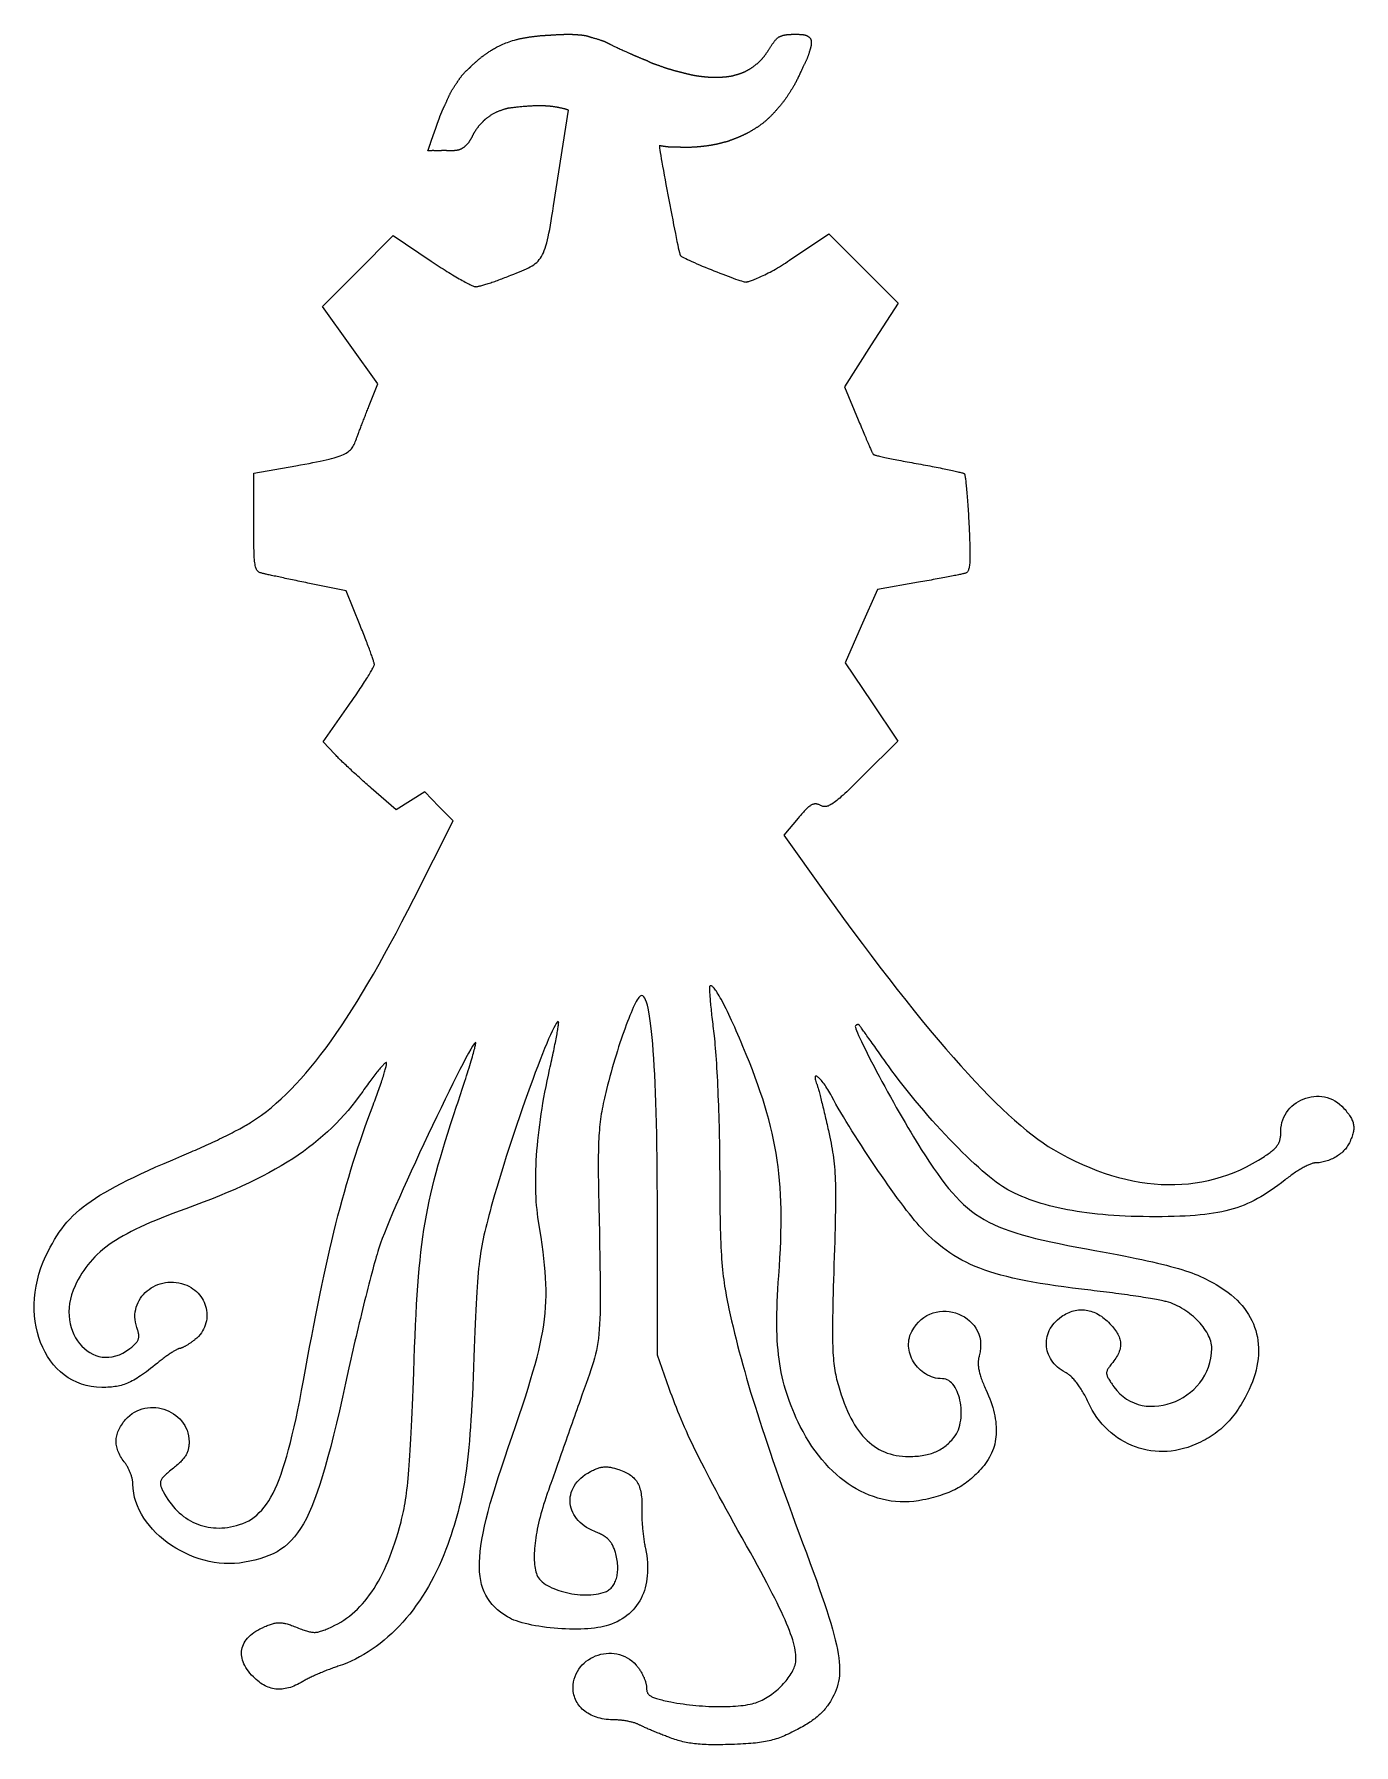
# Model space of a CAD drawing. Extents: x 3.9 to 78.6, y 0.4 to 97.3.
import ezdxf

# ---------------------------------------------------------------- set-up
doc = ezdxf.new("R2010")
doc.units = 0
doc.layers.add('LAYER_1', color=7, linetype='CONTINUOUS')

msp = doc.modelspace()

# ---------------------------------------------------------------- linework, layer by layer
at = {"layer": 'LAYER_1', "color": 7}
for p, q in [((30.694, 96.84), (30.788, 96.874)), ((30.788, 96.874), (30.885, 96.907)), ((30.885, 96.907), (30.987, 96.939)), ((30.987, 96.939), (31.093, 96.971)), ((31.093, 96.971), (31.203, 97.002)), ((31.203, 97.002), (31.238, 97.011)), ((31.238, 97.011), (31.272, 97.02)), ((31.272, 97.02), (31.307, 97.029)), ((31.307, 97.029), (31.343, 97.037)), ((31.343, 97.037), (31.378, 97.045)), ((31.378, 97.045), (31.413, 97.053)), ((31.413, 97.053), (31.448, 97.061)), ((31.448, 97.061), (31.483, 97.068)), ((31.483, 97.068), (31.519, 97.075)), ((31.519, 97.075), (31.554, 97.082)), ((31.554, 97.082), (31.59, 97.089)), ((31.59, 97.089), (31.625, 97.096)), ((31.625, 97.096), (31.661, 97.102)), ((31.661, 97.102), (31.696, 97.108)), ((31.696, 97.108), (31.732, 97.114)), ((31.732, 97.114), (31.768, 97.12)), ((31.768, 97.12), (31.804, 97.125)), ((31.804, 97.125), (31.839, 97.131)), ((31.839, 97.131), (31.875, 97.136)), ((31.875, 97.136), (31.911, 97.141)), ((31.911, 97.141), (31.947, 97.147)), ((31.947, 97.147), (31.983, 97.152)), ((31.983, 97.152), (32.019, 97.157)), ((32.019, 97.157), (32.055, 97.161)), ((32.055, 97.161), (32.091, 97.166)), ((32.091, 97.166), (32.127, 97.171)), ((32.127, 97.171), (32.163, 97.176)), ((32.163, 97.176), (32.199, 97.18)), ((32.199, 97.18), (32.235, 97.185)), ((32.235, 97.185), (32.271, 97.19)), ((32.271, 97.19), (32.307, 97.194)), ((32.307, 97.194), (32.342, 97.199)), ((32.342, 97.199), (32.376, 97.203)), ((32.376, 97.203), (32.409, 97.207)), ((32.409, 97.207), (32.441, 97.21)), ((32.441, 97.21), (32.473, 97.214)), ((32.473, 97.214), (32.503, 97.217)), ((32.503, 97.217), (32.532, 97.22)), ((32.532, 97.22), (32.561, 97.222)), ((32.561, 97.222), (32.589, 97.225)), ((32.589, 97.225), (32.616, 97.227)), ((32.616, 97.227), (32.643, 97.229)), ((32.643, 97.229), (32.67, 97.231)), ((32.67, 97.231), (32.696, 97.233)), ((32.696, 97.233), (32.721, 97.235)), ((32.721, 97.235), (32.747, 97.236)), ((32.747, 97.236), (32.772, 97.238)), ((32.772, 97.238), (32.797, 97.239)), ((32.797, 97.239), (32.822, 97.24)), ((32.822, 97.24), (32.847, 97.242)), ((32.847, 97.242), (32.872, 97.243)), ((32.872, 97.243), (32.897, 97.244)), ((32.897, 97.244), (32.923, 97.246)), ((32.923, 97.246), (32.949, 97.247)), ((32.949, 97.247), (32.975, 97.249)), ((32.975, 97.249), (33.001, 97.25)), ((33.001, 97.25), (33.029, 97.252)), ((33.029, 97.252), (33.056, 97.253)), ((33.056, 97.253), (33.085, 97.255)), ((33.085, 97.255), (33.114, 97.257)), ((33.114, 97.257), (33.143, 97.259)), ((33.143, 97.259), (33.174, 97.261)), ((33.174, 97.261), (33.206, 97.264)), ((33.206, 97.264), (33.238, 97.266)), ((33.238, 97.266), (33.271, 97.268)), ((33.271, 97.268), (33.303, 97.27)), ((33.303, 97.27), (33.334, 97.272)), ((33.334, 97.272), (33.366, 97.274)), ((33.366, 97.274), (33.398, 97.276)), ((33.398, 97.276), (33.429, 97.278)), ((33.429, 97.278), (33.461, 97.28)), ((33.461, 97.28), (33.492, 97.281)), ((33.492, 97.281), (33.522, 97.283)), ((33.522, 97.283), (33.553, 97.284)), ((33.553, 97.284), (33.583, 97.286)), ((33.583, 97.286), (33.613, 97.287)), ((33.613, 97.287), (33.642, 97.288)), ((33.642, 97.288), (33.672, 97.29)), ((33.672, 97.29), (33.7, 97.291)), ((33.7, 97.291), (33.728, 97.292)), ((33.728, 97.292), (33.756, 97.293)), ((33.756, 97.293), (33.784, 97.294)), ((33.784, 97.294), (33.81, 97.295)), ((33.81, 97.295), (33.836, 97.295)), ((33.836, 97.295), (33.862, 97.296)), ((33.862, 97.296), (33.887, 97.297)), ((33.887, 97.297), (33.912, 97.298)), ((33.912, 97.298), (33.935, 97.298)), ((33.935, 97.298), (33.958, 97.299)), ((33.958, 97.299), (33.981, 97.299)), ((33.981, 97.299), (34.002, 97.3)), ((34.002, 97.3), (34.023, 97.3)), ((34.023, 97.3), (34.043, 97.3)), ((34.043, 97.3), (34.061, 97.301)), ((34.061, 97.301), (34.079, 97.301)), ((34.079, 97.301), (34.097, 97.301)), ((34.097, 97.301), (34.116, 97.301)), ((34.116, 97.301), (34.134, 97.301)), ((34.134, 97.301), (34.152, 97.301)), ((34.152, 97.301), (34.17, 97.301)), ((34.17, 97.301), (34.189, 97.301)), ((34.189, 97.301), (34.207, 97.301)), ((34.207, 97.301), (34.225, 97.3)), ((34.225, 97.3), (34.243, 97.3)), ((34.243, 97.3), (34.262, 97.3)), ((34.262, 97.3), (34.28, 97.3)), ((34.28, 97.3), (34.298, 97.299)), ((34.298, 97.299), (34.315, 97.299)), ((34.315, 97.299), (34.333, 97.298)), ((34.333, 97.298), (34.351, 97.298)), ((34.351, 97.298), (34.368, 97.297)), ((34.368, 97.297), (34.386, 97.297)), ((34.386, 97.297), (34.403, 97.296)), ((34.403, 97.296), (34.42, 97.296)), ((34.42, 97.296), (34.436, 97.295)), ((34.436, 97.295), (34.453, 97.294)), ((34.453, 97.294), (34.469, 97.293)), ((34.469, 97.293), (34.485, 97.293)), ((34.485, 97.293), (34.501, 97.292)), ((34.501, 97.292), (34.516, 97.291)), ((34.516, 97.291), (34.531, 97.29)), ((34.531, 97.29), (34.546, 97.289)), ((34.546, 97.289), (34.561, 97.288)), ((34.561, 97.288), (34.575, 97.287)), ((34.575, 97.287), (34.587, 97.285)), ((34.587, 97.285), (34.598, 97.284)), ((34.598, 97.284), (34.609, 97.283)), ((34.609, 97.283), (34.62, 97.282)), ((34.62, 97.282), (34.631, 97.282)), ((34.631, 97.282), (34.641, 97.281)), ((34.641, 97.281), (34.651, 97.28)), ((34.651, 97.28), (34.661, 97.279)), ((34.661, 97.279), (34.671, 97.279)), ((34.671, 97.279), (34.68, 97.278)), ((34.68, 97.278), (34.69, 97.278)), ((34.69, 97.278), (34.699, 97.277)), ((34.699, 97.277), (34.708, 97.277)), ((34.708, 97.277), (34.717, 97.276)), ((34.717, 97.276), (34.726, 97.276)), ((34.726, 97.276), (34.735, 97.275)), ((34.735, 97.275), (34.743, 97.275)), ((34.743, 97.275), (34.752, 97.274)), ((34.752, 97.274), (34.76, 97.274)), ((34.76, 97.274), (34.769, 97.273)), ((34.769, 97.273), (34.777, 97.273)), ((34.777, 97.273), (34.785, 97.272)), ((34.785, 97.272), (34.793, 97.271)), ((34.793, 97.271), (34.802, 97.271)), ((34.802, 97.271), (34.81, 97.27)), ((34.81, 97.27), (34.818, 97.269)), ((34.818, 97.269), (34.826, 97.268)), ((34.826, 97.268), (34.834, 97.267)), ((34.834, 97.267), (34.843, 97.266)), ((34.843, 97.266), (34.851, 97.265)), ((34.851, 97.265), (34.859, 97.264)), ((34.859, 97.264), (34.868, 97.263)), ((34.868, 97.263), (34.877, 97.261)), ((34.877, 97.261), (34.887, 97.26)), ((34.887, 97.26), (34.897, 97.258)), ((34.897, 97.258), (34.907, 97.257)), ((34.907, 97.257), (34.918, 97.255)), ((34.918, 97.255), (34.929, 97.254)), ((34.929, 97.254), (34.941, 97.252)), ((34.941, 97.252), (34.953, 97.25)), ((34.953, 97.25), (34.965, 97.248)), ((34.965, 97.248), (34.977, 97.247)), ((34.977, 97.247), (34.99, 97.245)), ((34.99, 97.245), (35.002, 97.243)), ((35.002, 97.243), (35.015, 97.241)), ((35.015, 97.241), (35.028, 97.239)), ((35.028, 97.239), (35.041, 97.237)), ((35.041, 97.237), (35.054, 97.235)), ((35.054, 97.235), (35.067, 97.233)), ((35.067, 97.233), (35.08, 97.231)), ((35.08, 97.231), (35.093, 97.229)), ((35.093, 97.229), (35.106, 97.226)), ((35.106, 97.226), (35.119, 97.224)), ((35.119, 97.224), (35.131, 97.222)), ((35.131, 97.222), (35.144, 97.22)), ((35.144, 97.22), (35.156, 97.218)), ((35.156, 97.218), (35.168, 97.215)), ((35.168, 97.215), (35.179, 97.213)), ((35.179, 97.213), (35.191, 97.211)), ((35.191, 97.211), (35.201, 97.208)), ((35.201, 97.208), (35.212, 97.206)), ((35.212, 97.206), (35.222, 97.203)), ((35.222, 97.203), (35.232, 97.201)), ((35.232, 97.201), (35.242, 97.198)), ((35.242, 97.198), (35.251, 97.196)), ((35.251, 97.196), (35.26, 97.193)), ((35.26, 97.193), (35.27, 97.19)), ((35.27, 97.19), (35.279, 97.187)), ((35.279, 97.187), (35.288, 97.184)), ((35.288, 97.184), (35.297, 97.181)), ((35.297, 97.181), (35.306, 97.178)), ((35.306, 97.178), (35.314, 97.175)), ((35.314, 97.175), (35.323, 97.172)), ((35.323, 97.172), (35.332, 97.168)), ((35.332, 97.168), (35.34, 97.165)), ((35.34, 97.165), (35.349, 97.162)), ((35.349, 97.162), (35.358, 97.159)), ((35.358, 97.159), (35.366, 97.155)), ((35.366, 97.155), (35.375, 97.152)), ((35.375, 97.152), (35.384, 97.149)), ((35.384, 97.149), (35.392, 97.145)), ((35.392, 97.145), (35.401, 97.142)), ((35.401, 97.142), (35.41, 97.139)), ((35.41, 97.139), (35.419, 97.135)), ((35.419, 97.135), (35.428, 97.132)), ((35.428, 97.132), (35.437, 97.129)), ((35.437, 97.129), (35.447, 97.126)), ((35.447, 97.126), (35.456, 97.123)), ((35.456, 97.123), (35.466, 97.12)), ((35.466, 97.12), (35.476, 97.117)), ((35.476, 97.117), (35.486, 97.115)), ((35.486, 97.115), (35.496, 97.112)), ((35.496, 97.112), (35.506, 97.109)), ((35.506, 97.109), (35.548, 97.099)), ((35.548, 97.099), (35.589, 97.089)), ((35.589, 97.089), (35.63, 97.078)), ((35.63, 97.078), (35.67, 97.067)), ((35.67, 97.067), (35.709, 97.056)), ((35.709, 97.056), (35.748, 97.045)), ((35.748, 97.045), (35.785, 97.033)), ((35.785, 97.033), (35.822, 97.022)), ((35.822, 97.022), (35.859, 97.01)), ((35.859, 97.01), (35.894, 96.999)), ((35.894, 96.999), (35.928, 96.987)), ((35.928, 96.987), (35.961, 96.976)), ((35.961, 96.976), (35.994, 96.965)), ((35.994, 96.965), (36.025, 96.954)), ((36.025, 96.954), (36.055, 96.943)), ((36.055, 96.943), (36.084, 96.932)), ((36.084, 96.932), (36.112, 96.922)), ((36.112, 96.922), (36.138, 96.911)), ((36.138, 96.911), (36.163, 96.902)), ((36.163, 96.902), (36.187, 96.892)), ((36.187, 96.892), (36.209, 96.883)), ((36.209, 96.883), (36.23, 96.875)), ((36.23, 96.875), (36.249, 96.867)), ((36.249, 96.867), (36.267, 96.859)), ((36.267, 96.859), (36.284, 96.852)), ((45.775, 96.852), (45.797, 96.88)), ((45.797, 96.88), (45.818, 96.908)), ((45.818, 96.908), (45.84, 96.935)), ((45.84, 96.935), (45.862, 96.962)), ((45.862, 96.962), (45.884, 96.987)), ((45.884, 96.987), (45.907, 97.012)), ((45.907, 97.012), (45.929, 97.035)), ((45.929, 97.035), (45.952, 97.057)), ((45.952, 97.057), (45.975, 97.078)), ((45.975, 97.078), (45.999, 97.097)), ((45.999, 97.097), (46.022, 97.116)), ((46.022, 97.116), (46.046, 97.132)), ((46.046, 97.132), (46.07, 97.147)), ((46.07, 97.147), (46.094, 97.16)), ((46.094, 97.16), (46.118, 97.172)), ((46.118, 97.172), (46.142, 97.183)), ((46.142, 97.183), (46.166, 97.194)), ((46.166, 97.194), (46.19, 97.203)), ((46.19, 97.203), (46.214, 97.212)), ((46.214, 97.212), (46.238, 97.22)), ((46.238, 97.22), (46.262, 97.228)), ((46.262, 97.228), (46.285, 97.235)), ((46.285, 97.235), (46.309, 97.242)), ((46.309, 97.242), (46.333, 97.247)), ((46.333, 97.247), (46.356, 97.253)), ((46.356, 97.253), (46.38, 97.258)), ((46.38, 97.258), (46.403, 97.262)), ((46.403, 97.262), (46.427, 97.266)), ((46.427, 97.266), (46.45, 97.27)), ((46.45, 97.27), (46.473, 97.273)), ((46.473, 97.273), (46.496, 97.276)), ((46.496, 97.276), (46.519, 97.279)), ((46.519, 97.279), (46.542, 97.281)), ((46.542, 97.281), (46.565, 97.283)), ((46.565, 97.283), (46.588, 97.285)), ((46.588, 97.285), (46.611, 97.287)), ((46.611, 97.287), (46.633, 97.288)), ((46.633, 97.288), (46.656, 97.29)), ((46.656, 97.29), (46.678, 97.291)), ((46.678, 97.291), (46.701, 97.293)), ((46.701, 97.293), (46.723, 97.294)), ((46.723, 97.294), (46.745, 97.295)), ((46.745, 97.295), (46.767, 97.297)), ((46.767, 97.297), (46.789, 97.298)), ((46.789, 97.298), (46.811, 97.3)), ((46.811, 97.3), (46.83, 97.301)), ((46.83, 97.301), (46.85, 97.302)), ((46.85, 97.302), (46.871, 97.303)), ((46.871, 97.303), (46.894, 97.303)), ((46.894, 97.303), (46.917, 97.304)), ((46.917, 97.304), (46.94, 97.304)), ((46.94, 97.304), (46.965, 97.304)), ((46.965, 97.304), (46.99, 97.304)), ((46.99, 97.304), (47.016, 97.304)), ((47.016, 97.304), (47.042, 97.304)), ((47.042, 97.304), (47.068, 97.303)), ((47.068, 97.303), (47.095, 97.303)), ((47.095, 97.303), (47.121, 97.302)), ((47.121, 97.302), (47.148, 97.301)), ((47.148, 97.301), (47.175, 97.3)), ((47.175, 97.3), (47.201, 97.298)), ((47.201, 97.298), (47.228, 97.297)), ((47.228, 97.297), (47.254, 97.296)), ((47.254, 97.296), (47.279, 97.294)), ((47.279, 97.294), (47.305, 97.292)), ((47.305, 97.292), (47.329, 97.29)), ((47.329, 97.29), (47.353, 97.288)), ((47.353, 97.288), (47.376, 97.286)), ((47.376, 97.286), (47.398, 97.284)), ((47.398, 97.284), (47.42, 97.282)), ((47.42, 97.282), (47.44, 97.28)), ((47.44, 97.28), (47.459, 97.277)), ((47.459, 97.277), (47.477, 97.275)), ((47.477, 97.275), (47.493, 97.272)), ((47.493, 97.272), (47.509, 97.269)), ((47.509, 97.269), (47.522, 97.266)), ((47.522, 97.266), (47.536, 97.263)), ((47.536, 97.263), (47.548, 97.26)), ((47.548, 97.26), (47.561, 97.257)), ((47.561, 97.257), (47.573, 97.253)), ((47.573, 97.253), (47.585, 97.25)), ((47.585, 97.25), (47.596, 97.246)), ((47.596, 97.246), (47.608, 97.242)), ((47.608, 97.242), (47.619, 97.238)), ((47.619, 97.238), (47.63, 97.233)), ((47.63, 97.233), (47.64, 97.229)), ((47.64, 97.229), (47.65, 97.224)), ((47.65, 97.224), (47.661, 97.219)), ((47.661, 97.219), (47.671, 97.214)), ((47.671, 97.214), (47.68, 97.208)), ((47.68, 97.208), (47.69, 97.202)), ((47.69, 97.202), (47.7, 97.197)), ((47.7, 97.197), (47.709, 97.191)), ((47.709, 97.191), (47.718, 97.184)), ((47.718, 97.184), (47.727, 97.178)), ((47.727, 97.178), (47.737, 97.171)), ((47.737, 97.171), (47.746, 97.164)), ((47.746, 97.164), (47.755, 97.157)), ((47.755, 97.157), (47.764, 97.149)), ((47.764, 97.149), (47.773, 97.142)), ((47.773, 97.142), (47.782, 97.134)), ((47.782, 97.134), (47.791, 97.125)), ((47.791, 97.125), (47.8, 97.117)), ((47.8, 97.117), (47.809, 97.108)), ((47.809, 97.108), (47.818, 97.099)), ((47.818, 97.099), (47.827, 97.09)), ((47.827, 97.09), (47.836, 97.08)), ((47.836, 97.08), (47.844, 97.071)), ((47.844, 97.071), (47.852, 97.061)), ((47.852, 97.061), (47.859, 97.049)), ((47.859, 97.049), (47.865, 97.036)), ((47.865, 97.036), (47.871, 97.023)), ((47.871, 97.023), (47.877, 97.008)), ((47.877, 97.008), (47.881, 96.993)), ((47.881, 96.993), (47.886, 96.976)), ((47.886, 96.976), (47.889, 96.959)), ((47.889, 96.959), (47.893, 96.942)), ((47.893, 96.942), (47.895, 96.923)), ((47.895, 96.923), (47.897, 96.904)), ((47.897, 96.904), (47.899, 96.885)), ((47.899, 96.885), (47.9, 96.865)), ((47.9, 96.865), (47.901, 96.845)), ((29.072, 95.882), (29.1, 95.906)), ((29.1, 95.906), (29.129, 95.93)), ((29.129, 95.93), (29.156, 95.953)), ((29.156, 95.953), (29.183, 95.975)), ((29.183, 95.975), (29.208, 95.996)), ((29.208, 95.996), (29.232, 96.015)), ((29.232, 96.015), (29.254, 96.033)), ((29.254, 96.033), (29.275, 96.05)), ((29.275, 96.05), (29.295, 96.064)), ((29.295, 96.064), (29.312, 96.077)), ((29.312, 96.077), (29.327, 96.088)), ((29.327, 96.088), (29.34, 96.097)), ((29.34, 96.097), (29.35, 96.104)), ((29.35, 96.104), (29.373, 96.118)), ((29.373, 96.118), (29.398, 96.134)), ((29.398, 96.134), (29.424, 96.152)), ((29.424, 96.152), (29.452, 96.171)), ((29.452, 96.171), (29.482, 96.192)), ((29.482, 96.192), (29.514, 96.215)), ((29.514, 96.215), (29.548, 96.239)), ((29.548, 96.239), (29.583, 96.264)), ((29.583, 96.264), (29.621, 96.29)), ((29.621, 96.29), (29.662, 96.318)), ((29.662, 96.318), (29.705, 96.346)), ((29.705, 96.346), (29.75, 96.376)), ((29.75, 96.376), (29.797, 96.406)), ((29.797, 96.406), (29.848, 96.438)), ((29.848, 96.438), (29.901, 96.469)), ((29.901, 96.469), (29.957, 96.502)), ((29.957, 96.502), (30.016, 96.535)), ((30.016, 96.535), (30.078, 96.568)), ((30.078, 96.568), (30.143, 96.602)), ((30.143, 96.602), (30.211, 96.636)), ((30.211, 96.636), (30.283, 96.67)), ((30.283, 96.67), (30.358, 96.704)), ((30.358, 96.704), (30.437, 96.739)), ((30.437, 96.739), (30.519, 96.773)), ((30.519, 96.773), (30.605, 96.807)), ((30.605, 96.807), (30.694, 96.84)), ((36.284, 96.852), (36.298, 96.846)), ((36.298, 96.846), (36.311, 96.84)), ((36.311, 96.84), (36.322, 96.835)), ((36.322, 96.835), (36.332, 96.831)), ((36.332, 96.831), (36.34, 96.827)), ((36.34, 96.827), (36.346, 96.824)), ((36.346, 96.824), (36.35, 96.822)), ((36.35, 96.822), (36.355, 96.819)), ((36.355, 96.819), (36.359, 96.817)), ((36.359, 96.817), (36.364, 96.814)), ((36.364, 96.814), (36.368, 96.811)), ((36.368, 96.811), (36.373, 96.808)), ((36.373, 96.808), (36.379, 96.805)), ((36.379, 96.805), (36.385, 96.801)), ((36.385, 96.801), (36.391, 96.797)), ((36.391, 96.797), (36.399, 96.793)), ((36.399, 96.793), (36.408, 96.788)), ((36.408, 96.788), (36.418, 96.782)), ((36.418, 96.782), (36.429, 96.776)), ((36.429, 96.776), (36.442, 96.769)), ((36.442, 96.769), (36.456, 96.762)), ((36.456, 96.762), (36.472, 96.753)), ((36.472, 96.753), (36.49, 96.744)), ((36.49, 96.744), (36.51, 96.734)), ((36.51, 96.734), (36.532, 96.723)), ((36.532, 96.723), (36.557, 96.711)), ((36.557, 96.711), (36.584, 96.697)), ((36.584, 96.697), (36.614, 96.683)), ((36.614, 96.683), (36.646, 96.667)), ((36.646, 96.667), (36.681, 96.651)), ((36.681, 96.651), (36.72, 96.633)), ((36.72, 96.633), (36.761, 96.613)), ((36.761, 96.613), (36.806, 96.592)), ((36.806, 96.592), (36.855, 96.57)), ((36.855, 96.57), (36.907, 96.546)), ((36.907, 96.546), (36.962, 96.52)), ((36.962, 96.52), (37.022, 96.493)), ((37.022, 96.493), (37.082, 96.466)), ((37.082, 96.466), (37.14, 96.439)), ((37.14, 96.439), (37.195, 96.414)), ((37.195, 96.414), (37.247, 96.391)), ((37.247, 96.391), (37.297, 96.368)), ((37.297, 96.368), (37.344, 96.347)), ((37.344, 96.347), (37.389, 96.326)), ((37.389, 96.326), (37.432, 96.307)), ((37.432, 96.307), (37.472, 96.289)), ((37.472, 96.289), (37.511, 96.271)), ((37.511, 96.271), (37.547, 96.255)), ((37.547, 96.255), (37.58, 96.24)), ((37.58, 96.24), (37.612, 96.226)), ((37.612, 96.226), (37.642, 96.212)), ((37.642, 96.212), (37.67, 96.2)), ((37.67, 96.2), (37.696, 96.188)), ((37.696, 96.188), (37.721, 96.177)), ((37.721, 96.177), (37.743, 96.167)), ((37.743, 96.167), (37.764, 96.157)), ((37.764, 96.157), (37.783, 96.149)), ((37.783, 96.149), (37.801, 96.141)), ((37.801, 96.141), (37.817, 96.134)), ((37.817, 96.134), (37.832, 96.127)), ((37.832, 96.127), (37.845, 96.121)), ((37.845, 96.121), (37.857, 96.115)), ((37.857, 96.115), (37.868, 96.111)), ((37.868, 96.111), (37.878, 96.106)), ((37.878, 96.106), (37.886, 96.102)), ((37.886, 96.102), (37.894, 96.099)), ((37.894, 96.099), (37.9, 96.096)), ((37.9, 96.096), (37.905, 96.094)), ((37.905, 96.094), (37.908, 96.092)), ((37.908, 96.092), (37.914, 96.09)), ((37.914, 96.09), (37.922, 96.086)), ((37.922, 96.086), (37.933, 96.081)), ((37.933, 96.081), (37.947, 96.076)), ((37.947, 96.076), (37.962, 96.069)), ((37.962, 96.069), (37.98, 96.062)), ((37.98, 96.062), (37.999, 96.053)), ((37.999, 96.053), (38.02, 96.045)), ((38.02, 96.045), (38.043, 96.035)), ((38.043, 96.035), (38.066, 96.025)), ((38.066, 96.025), (38.091, 96.015)), ((38.091, 96.015), (38.116, 96.004)), ((38.116, 96.004), (38.143, 95.993)), ((38.143, 95.993), (38.169, 95.982)), ((38.169, 95.982), (38.196, 95.971)), ((38.196, 95.971), (38.223, 95.96)), ((38.223, 95.96), (38.25, 95.949)), ((38.25, 95.949), (38.277, 95.938)), ((38.277, 95.938), (38.303, 95.927)), ((38.303, 95.927), (38.328, 95.916)), ((38.328, 95.916), (38.353, 95.906)), ((38.353, 95.906), (38.377, 95.897)), ((38.377, 95.897), (38.399, 95.888)), ((38.399, 95.888), (38.42, 95.88)), ((45.096, 95.884), (45.113, 95.903)), ((45.113, 95.903), (45.129, 95.922)), ((45.129, 95.922), (45.146, 95.942)), ((45.146, 95.942), (45.162, 95.961)), ((45.162, 95.961), (45.178, 95.981)), ((45.178, 95.981), (45.194, 96.002)), ((45.194, 96.002), (45.211, 96.022)), ((45.211, 96.022), (45.227, 96.043)), ((45.227, 96.043), (45.243, 96.064)), ((45.243, 96.064), (45.258, 96.086)), ((45.258, 96.086), (45.274, 96.107)), ((45.274, 96.107), (45.29, 96.129)), ((45.29, 96.129), (45.306, 96.151)), ((45.306, 96.151), (45.322, 96.173)), ((45.322, 96.173), (45.338, 96.196)), ((45.338, 96.196), (45.354, 96.219)), ((45.354, 96.219), (45.37, 96.241)), ((45.37, 96.241), (45.386, 96.264)), ((45.386, 96.264), (45.402, 96.288)), ((45.402, 96.288), (45.418, 96.311)), ((45.418, 96.311), (45.434, 96.335)), ((45.434, 96.335), (45.45, 96.359)), ((45.45, 96.359), (45.467, 96.384)), ((45.467, 96.384), (45.484, 96.41)), ((45.484, 96.41), (45.502, 96.437)), ((45.502, 96.437), (45.52, 96.465)), ((45.52, 96.465), (45.538, 96.494)), ((45.538, 96.494), (45.556, 96.523)), ((45.556, 96.523), (45.575, 96.552)), ((45.575, 96.552), (45.594, 96.582)), ((45.594, 96.582), (45.613, 96.612)), ((45.613, 96.612), (45.633, 96.642)), ((45.633, 96.642), (45.652, 96.673)), ((45.652, 96.673), (45.672, 96.703)), ((45.672, 96.703), (45.692, 96.734)), ((45.692, 96.734), (45.713, 96.764)), ((45.713, 96.764), (45.733, 96.793)), ((45.733, 96.793), (45.754, 96.823)), ((45.754, 96.823), (45.775, 96.852)), ((47.645, 95.891), (47.632, 95.86)), ((47.658, 95.922), (47.645, 95.891)), ((47.67, 95.952), (47.658, 95.922)), ((47.681, 95.983), (47.67, 95.952)), ((47.693, 96.013), (47.681, 95.983)), ((47.704, 96.044), (47.693, 96.013)), ((47.715, 96.074), (47.704, 96.044)), ((47.725, 96.103), (47.715, 96.074)), ((47.735, 96.133), (47.725, 96.103)), ((47.745, 96.162), (47.735, 96.133)), ((47.754, 96.191), (47.745, 96.162)), ((47.764, 96.219), (47.754, 96.191)), ((47.773, 96.247), (47.764, 96.219)), ((47.781, 96.274), (47.773, 96.247)), ((47.789, 96.3), (47.781, 96.274)), ((47.798, 96.326), (47.789, 96.3)), ((47.805, 96.352), (47.798, 96.326)), ((47.813, 96.376), (47.805, 96.352)), ((47.82, 96.4), (47.813, 96.376)), ((47.827, 96.423), (47.82, 96.4)), ((47.834, 96.445), (47.827, 96.423)), ((47.841, 96.467), (47.834, 96.445)), ((47.847, 96.487), (47.841, 96.467)), ((47.853, 96.506), (47.847, 96.487)), ((47.859, 96.526), (47.853, 96.506)), ((47.865, 96.546), (47.859, 96.526)), ((47.87, 96.567), (47.865, 96.546)), ((47.875, 96.587), (47.87, 96.567)), ((47.879, 96.609), (47.875, 96.587)), ((47.883, 96.63), (47.879, 96.609)), ((47.887, 96.651), (47.883, 96.63)), ((47.89, 96.673), (47.887, 96.651)), ((47.893, 96.695), (47.89, 96.673)), ((47.896, 96.717), (47.893, 96.695)), ((47.898, 96.738), (47.896, 96.717)), ((47.899, 96.76), (47.898, 96.738)), ((47.9, 96.782), (47.899, 96.76)), ((47.901, 96.803), (47.9, 96.782)), ((47.901, 96.845), (47.901, 96.824)), ((47.901, 96.824), (47.901, 96.803)), ((28.066, 94.9), (28.082, 94.922)), ((28.082, 94.922), (28.098, 94.943)), ((28.098, 94.943), (28.114, 94.964)), ((28.114, 94.964), (28.131, 94.985)), ((28.131, 94.985), (28.148, 95.006)), ((28.148, 95.006), (28.166, 95.026)), ((28.166, 95.026), (28.184, 95.047)), ((28.184, 95.047), (28.202, 95.067)), ((28.202, 95.067), (28.221, 95.087)), ((28.221, 95.087), (28.24, 95.107)), ((28.24, 95.107), (28.26, 95.127)), ((28.26, 95.127), (28.279, 95.146)), ((28.279, 95.146), (28.299, 95.166)), ((28.299, 95.166), (28.318, 95.185)), ((28.318, 95.185), (28.338, 95.204)), ((28.338, 95.204), (28.358, 95.222)), ((28.358, 95.222), (28.377, 95.241)), ((28.377, 95.241), (28.396, 95.259)), ((28.396, 95.259), (28.416, 95.276)), ((28.416, 95.276), (28.435, 95.294)), ((28.435, 95.294), (28.453, 95.311)), ((28.453, 95.311), (28.471, 95.327)), ((28.471, 95.327), (28.489, 95.344)), ((28.489, 95.344), (28.507, 95.36)), ((28.507, 95.36), (28.524, 95.375)), ((28.524, 95.375), (28.54, 95.391)), ((28.54, 95.391), (28.556, 95.405)), ((28.556, 95.405), (28.571, 95.42)), ((28.571, 95.42), (28.585, 95.434)), ((28.585, 95.434), (28.599, 95.447)), ((28.599, 95.447), (28.611, 95.46)), ((28.611, 95.46), (28.623, 95.473)), ((28.623, 95.473), (28.634, 95.485)), ((28.634, 95.485), (28.646, 95.497)), ((28.646, 95.497), (28.66, 95.512)), ((28.66, 95.512), (28.676, 95.528)), ((28.676, 95.528), (28.695, 95.546)), ((28.695, 95.546), (28.715, 95.566)), ((28.715, 95.566), (28.737, 95.586)), ((28.737, 95.586), (28.76, 95.608)), ((28.76, 95.608), (28.785, 95.631)), ((28.785, 95.631), (28.811, 95.654)), ((28.811, 95.654), (28.838, 95.679)), ((28.838, 95.679), (28.866, 95.704)), ((28.866, 95.704), (28.895, 95.729)), ((28.895, 95.729), (28.924, 95.755)), ((28.924, 95.755), (28.953, 95.78)), ((28.953, 95.78), (28.983, 95.806)), ((28.983, 95.806), (29.013, 95.832)), ((29.013, 95.832), (29.042, 95.857)), ((29.042, 95.857), (29.072, 95.882)), ((38.42, 95.88), (38.439, 95.872)), ((38.439, 95.872), (38.457, 95.866)), ((38.457, 95.866), (38.472, 95.86)), ((38.472, 95.86), (38.485, 95.855)), ((38.485, 95.855), (38.496, 95.851)), ((38.496, 95.851), (38.505, 95.849)), ((38.505, 95.849), (38.512, 95.846)), ((38.512, 95.846), (38.521, 95.843)), ((38.521, 95.843), (38.532, 95.839)), ((38.532, 95.839), (38.543, 95.834)), ((38.543, 95.834), (38.556, 95.829)), ((38.556, 95.829), (38.57, 95.822)), ((38.57, 95.822), (38.584, 95.816)), ((38.584, 95.816), (38.6, 95.808)), ((38.6, 95.808), (38.616, 95.801)), ((38.616, 95.801), (38.633, 95.792)), ((38.633, 95.792), (38.651, 95.784)), ((38.651, 95.784), (38.669, 95.775)), ((38.669, 95.775), (38.688, 95.766)), ((38.688, 95.766), (38.706, 95.757)), ((38.706, 95.757), (38.726, 95.747)), ((38.726, 95.747), (38.745, 95.738)), ((38.745, 95.738), (38.764, 95.729)), ((38.764, 95.729), (38.784, 95.719)), ((38.784, 95.719), (38.803, 95.71)), ((38.803, 95.71), (38.822, 95.701)), ((38.822, 95.701), (38.841, 95.692)), ((38.841, 95.692), (38.86, 95.684)), ((38.86, 95.684), (38.878, 95.675)), ((38.878, 95.675), (38.895, 95.668)), ((38.895, 95.668), (38.913, 95.66)), ((38.913, 95.66), (38.929, 95.653)), ((38.929, 95.653), (38.945, 95.647)), ((38.945, 95.647), (38.959, 95.642)), ((38.959, 95.642), (38.973, 95.637)), ((38.973, 95.637), (38.986, 95.632)), ((38.986, 95.632), (38.998, 95.629)), ((38.998, 95.629), (39.01, 95.626)), ((39.01, 95.626), (39.025, 95.621)), ((39.025, 95.621), (39.042, 95.616)), ((39.042, 95.616), (39.061, 95.609)), ((39.061, 95.609), (39.082, 95.602)), ((39.082, 95.602), (39.104, 95.595)), ((39.104, 95.595), (39.129, 95.586)), ((39.129, 95.586), (39.154, 95.577)), ((39.154, 95.577), (39.181, 95.567)), ((39.181, 95.567), (39.209, 95.557)), ((39.209, 95.557), (39.238, 95.547)), ((39.238, 95.547), (39.268, 95.536)), ((39.268, 95.536), (39.299, 95.525)), ((39.299, 95.525), (39.33, 95.514)), ((39.33, 95.514), (39.361, 95.503)), ((39.361, 95.503), (39.392, 95.491)), ((39.392, 95.491), (39.424, 95.48)), ((39.424, 95.48), (39.455, 95.469)), ((39.455, 95.469), (39.486, 95.457)), ((39.486, 95.457), (39.516, 95.447)), ((39.516, 95.447), (39.546, 95.436)), ((39.546, 95.436), (39.575, 95.426)), ((39.575, 95.426), (39.603, 95.416)), ((39.603, 95.416), (39.63, 95.406)), ((39.63, 95.406), (39.656, 95.398)), ((39.656, 95.398), (39.68, 95.389)), ((39.68, 95.389), (39.703, 95.382)), ((39.703, 95.382), (39.724, 95.375)), ((39.724, 95.375), (39.743, 95.369)), ((39.743, 95.369), (39.76, 95.364)), ((39.76, 95.364), (39.775, 95.36)), ((39.775, 95.36), (39.788, 95.357)), ((39.788, 95.357), (39.802, 95.353)), ((39.802, 95.353), (39.816, 95.349)), ((39.816, 95.349), (39.829, 95.345)), ((39.829, 95.345), (39.843, 95.341)), ((39.843, 95.341), (39.857, 95.337)), ((39.857, 95.337), (39.871, 95.333)), ((39.871, 95.333), (39.884, 95.329)), ((39.884, 95.329), (39.898, 95.325)), ((39.898, 95.325), (39.912, 95.321)), ((39.912, 95.321), (39.926, 95.317)), ((39.926, 95.317), (39.94, 95.312)), ((39.94, 95.312), (39.954, 95.308)), ((39.954, 95.308), (39.968, 95.304)), ((39.968, 95.304), (39.982, 95.3)), ((39.982, 95.3), (39.996, 95.295)), ((39.996, 95.295), (40.01, 95.291)), ((40.01, 95.291), (40.024, 95.287)), ((40.024, 95.287), (40.038, 95.282)), ((40.038, 95.282), (40.052, 95.278)), ((40.052, 95.278), (40.066, 95.274)), ((40.066, 95.274), (40.08, 95.269)), ((40.08, 95.269), (40.094, 95.265)), ((40.094, 95.265), (40.109, 95.261)), ((40.109, 95.261), (40.123, 95.257)), ((40.123, 95.257), (40.137, 95.253)), ((40.137, 95.253), (40.151, 95.249)), ((40.151, 95.249), (40.166, 95.245)), ((40.166, 95.245), (40.18, 95.241)), ((40.18, 95.241), (40.195, 95.237)), ((40.195, 95.237), (40.209, 95.233)), ((40.209, 95.233), (40.223, 95.229)), ((40.223, 95.229), (40.238, 95.226)), ((40.238, 95.226), (40.252, 95.222)), ((40.252, 95.222), (40.266, 95.219)), ((40.266, 95.219), (40.28, 95.215)), ((40.28, 95.215), (40.293, 95.212)), ((40.293, 95.212), (40.307, 95.208)), ((40.307, 95.208), (40.321, 95.205)), ((40.321, 95.205), (40.334, 95.201)), ((40.334, 95.201), (40.348, 95.198)), ((40.348, 95.198), (40.361, 95.195)), ((40.361, 95.195), (40.374, 95.191)), ((40.374, 95.191), (40.388, 95.188)), ((40.388, 95.188), (40.401, 95.185)), ((40.401, 95.185), (40.414, 95.182)), ((40.414, 95.182), (40.427, 95.178)), ((40.427, 95.178), (40.44, 95.175)), ((40.44, 95.175), (40.453, 95.172)), ((40.453, 95.172), (40.466, 95.169)), ((40.466, 95.169), (40.48, 95.165)), ((40.48, 95.165), (40.493, 95.162)), ((40.493, 95.162), (40.506, 95.159)), ((40.506, 95.159), (40.519, 95.156)), ((40.519, 95.156), (40.532, 95.152)), ((40.532, 95.152), (40.545, 95.149)), ((40.545, 95.149), (40.559, 95.146)), ((40.559, 95.146), (40.572, 95.142)), ((40.572, 95.142), (40.585, 95.139)), ((40.585, 95.139), (40.599, 95.135)), ((40.599, 95.135), (40.612, 95.132)), ((40.612, 95.132), (40.626, 95.128)), ((40.626, 95.128), (40.639, 95.125)), ((40.639, 95.125), (40.653, 95.121)), ((40.653, 95.121), (40.666, 95.118)), ((40.666, 95.118), (40.679, 95.115)), ((40.679, 95.115), (40.692, 95.112)), ((40.692, 95.112), (40.705, 95.108)), ((40.705, 95.108), (40.717, 95.105)), ((40.717, 95.105), (40.73, 95.102)), ((40.73, 95.102), (40.742, 95.099)), ((40.742, 95.099), (40.754, 95.096)), ((40.754, 95.096), (40.767, 95.093)), ((40.767, 95.093), (40.779, 95.09)), ((40.779, 95.09), (40.791, 95.087)), ((40.791, 95.087), (40.803, 95.084)), ((40.803, 95.084), (40.814, 95.081)), ((40.814, 95.081), (40.826, 95.078)), ((40.826, 95.078), (40.838, 95.076)), ((40.838, 95.076), (40.849, 95.073)), ((40.849, 95.073), (40.861, 95.07)), ((40.861, 95.07), (40.872, 95.067)), ((40.872, 95.067), (40.884, 95.064)), ((40.884, 95.064), (40.895, 95.062)), ((40.895, 95.062), (40.906, 95.059)), ((40.906, 95.059), (40.918, 95.056)), ((40.918, 95.056), (40.929, 95.053)), ((40.929, 95.053), (40.94, 95.05)), ((40.94, 95.05), (40.951, 95.048)), ((40.951, 95.048), (40.962, 95.045)), ((40.962, 95.045), (40.973, 95.042)), ((40.973, 95.042), (40.985, 95.039)), ((40.985, 95.039), (40.996, 95.036)), ((40.996, 95.036), (41.007, 95.033)), ((41.007, 95.033), (41.018, 95.03)), ((41.018, 95.03), (41.028, 95.028)), ((41.028, 95.028), (41.039, 95.025)), ((41.039, 95.025), (41.049, 95.023)), ((41.049, 95.023), (41.06, 95.021)), ((41.06, 95.021), (41.07, 95.019)), ((41.07, 95.019), (41.08, 95.016)), ((41.08, 95.016), (41.09, 95.014)), ((41.09, 95.014), (41.099, 95.012)), ((41.099, 95.012), (41.109, 95.011)), ((41.109, 95.011), (41.118, 95.009)), ((41.118, 95.009), (41.128, 95.007)), ((41.128, 95.007), (41.137, 95.005)), ((41.137, 95.005), (41.146, 95.004)), ((41.146, 95.004), (41.155, 95.002)), ((41.155, 95.002), (41.163, 95)), ((41.163, 95), (41.172, 94.999)), ((41.172, 94.999), (41.18, 94.997)), ((41.18, 94.997), (41.189, 94.996)), ((41.189, 94.996), (41.197, 94.994)), ((41.197, 94.994), (41.205, 94.993)), ((41.205, 94.993), (41.213, 94.991)), ((41.213, 94.991), (41.221, 94.989)), ((41.221, 94.989), (41.228, 94.988)), ((41.228, 94.988), (41.236, 94.986)), ((41.236, 94.986), (41.244, 94.985)), ((41.244, 94.985), (41.251, 94.983)), ((41.251, 94.983), (41.258, 94.981)), ((41.258, 94.981), (41.265, 94.979)), ((41.265, 94.979), (41.273, 94.977)), ((41.273, 94.977), (41.28, 94.975)), ((41.28, 94.975), (41.287, 94.974)), ((41.287, 94.974), (41.294, 94.972)), ((41.294, 94.972), (41.3, 94.971)), ((41.3, 94.971), (41.307, 94.969)), ((41.307, 94.969), (41.314, 94.968)), ((41.314, 94.968), (41.321, 94.966)), ((41.321, 94.966), (41.328, 94.965)), ((41.328, 94.965), (41.335, 94.964)), ((41.335, 94.964), (41.342, 94.963)), ((41.342, 94.963), (41.349, 94.962)), ((41.349, 94.962), (41.357, 94.961)), ((41.357, 94.961), (41.364, 94.96)), ((41.364, 94.96), (41.371, 94.959)), ((41.371, 94.959), (41.378, 94.958)), ((41.378, 94.958), (41.385, 94.958)), ((41.385, 94.958), (41.393, 94.957)), ((41.393, 94.957), (41.4, 94.956)), ((41.4, 94.956), (41.407, 94.955)), ((41.407, 94.955), (41.415, 94.954)), ((41.415, 94.954), (41.422, 94.953)), ((41.422, 94.953), (41.43, 94.952)), ((41.43, 94.952), (41.438, 94.951)), ((41.438, 94.951), (41.446, 94.95)), ((41.446, 94.95), (41.454, 94.949)), ((41.454, 94.949), (41.462, 94.948)), ((41.462, 94.948), (41.47, 94.947)), ((41.47, 94.947), (41.478, 94.946)), ((41.478, 94.946), (41.486, 94.944)), ((41.486, 94.944), (41.495, 94.943)), ((41.495, 94.943), (41.503, 94.941)), ((41.503, 94.941), (41.516, 94.939)), ((41.516, 94.939), (41.528, 94.937)), ((41.528, 94.937), (41.54, 94.936)), ((41.54, 94.936), (41.551, 94.934)), ((41.551, 94.934), (41.563, 94.932)), ((41.563, 94.932), (41.574, 94.931)), ((41.574, 94.931), (41.585, 94.929)), ((41.585, 94.929), (41.595, 94.928)), ((41.595, 94.928), (41.606, 94.927)), ((41.606, 94.927), (41.616, 94.926)), ((41.616, 94.926), (41.626, 94.925)), ((41.626, 94.925), (41.636, 94.924)), ((41.636, 94.924), (41.646, 94.923)), ((41.646, 94.923), (41.656, 94.922)), ((41.656, 94.922), (41.665, 94.921)), ((41.665, 94.921), (41.675, 94.92)), ((41.675, 94.92), (41.684, 94.919)), ((41.684, 94.919), (41.693, 94.918)), ((41.693, 94.918), (41.702, 94.917)), ((43.215, 94.917), (43.223, 94.918)), ((43.223, 94.918), (43.231, 94.919)), ((43.231, 94.919), (43.239, 94.921)), ((43.239, 94.921), (43.246, 94.922)), ((43.246, 94.922), (43.253, 94.923)), ((43.253, 94.923), (43.26, 94.924)), ((43.26, 94.924), (43.267, 94.925)), ((43.267, 94.925), (43.273, 94.926)), ((43.273, 94.926), (43.279, 94.927)), ((43.279, 94.927), (43.285, 94.928)), ((43.285, 94.928), (43.291, 94.929)), ((43.291, 94.929), (43.297, 94.93)), ((43.297, 94.93), (43.302, 94.931)), ((43.302, 94.931), (43.308, 94.931)), ((43.308, 94.931), (43.313, 94.932)), ((43.313, 94.932), (43.319, 94.933)), ((43.319, 94.933), (43.324, 94.934)), ((43.324, 94.934), (43.329, 94.934)), ((43.329, 94.934), (43.335, 94.935)), ((43.335, 94.935), (43.34, 94.936)), ((43.34, 94.936), (43.345, 94.937)), ((43.345, 94.937), (43.351, 94.938)), ((43.351, 94.938), (43.356, 94.938)), ((43.356, 94.938), (43.361, 94.939)), ((43.361, 94.939), (43.367, 94.94)), ((43.367, 94.94), (43.372, 94.941)), ((43.372, 94.941), (43.378, 94.942)), ((43.378, 94.942), (43.384, 94.943)), ((43.384, 94.943), (43.39, 94.944)), ((43.39, 94.944), (43.396, 94.944)), ((43.396, 94.944), (43.401, 94.945)), ((43.401, 94.945), (43.407, 94.946)), ((43.407, 94.946), (43.412, 94.948)), ((43.412, 94.948), (43.418, 94.949)), ((43.418, 94.949), (43.423, 94.95)), ((43.423, 94.95), (43.428, 94.951)), ((43.428, 94.951), (43.434, 94.952)), ((43.434, 94.952), (43.439, 94.954)), ((43.439, 94.954), (43.445, 94.955)), ((43.445, 94.955), (43.45, 94.956)), ((43.45, 94.956), (43.456, 94.958)), ((43.456, 94.958), (43.462, 94.96)), ((43.462, 94.96), (43.469, 94.961)), ((43.469, 94.961), (43.475, 94.963)), ((43.475, 94.963), (43.482, 94.965)), ((43.482, 94.965), (43.489, 94.967)), ((43.489, 94.967), (43.497, 94.97)), ((43.497, 94.97), (43.505, 94.972)), ((43.505, 94.972), (43.513, 94.975)), ((43.513, 94.975), (43.522, 94.977)), ((43.522, 94.977), (43.532, 94.98)), ((43.532, 94.98), (43.542, 94.983)), ((43.542, 94.983), (43.552, 94.986)), ((43.552, 94.986), (43.564, 94.99)), ((43.564, 94.99), (43.575, 94.993)), ((43.575, 94.993), (43.588, 94.997)), ((43.588, 94.997), (43.601, 95.001)), ((43.601, 95.001), (43.615, 95.005)), ((43.615, 95.005), (43.627, 95.008)), ((43.627, 95.008), (43.639, 95.012)), ((43.639, 95.012), (43.65, 95.015)), ((43.65, 95.015), (43.661, 95.018)), ((43.661, 95.018), (43.672, 95.021)), ((43.672, 95.021), (43.682, 95.024)), ((43.682, 95.024), (43.692, 95.026)), ((43.692, 95.026), (43.702, 95.029)), ((43.702, 95.029), (43.712, 95.031)), ((43.712, 95.031), (43.722, 95.034)), ((43.722, 95.034), (43.731, 95.036)), ((43.731, 95.036), (43.741, 95.039)), ((43.741, 95.039), (43.75, 95.041)), ((43.75, 95.041), (43.759, 95.044)), ((43.759, 95.044), (43.768, 95.046)), ((43.768, 95.046), (43.777, 95.048)), ((43.777, 95.048), (43.787, 95.051)), ((43.787, 95.051), (43.796, 95.054)), ((43.796, 95.054), (43.805, 95.056)), ((43.805, 95.056), (43.814, 95.059)), ((43.814, 95.059), (43.824, 95.062)), ((43.824, 95.062), (43.833, 95.065)), ((43.833, 95.065), (43.843, 95.069)), ((43.843, 95.069), (43.853, 95.072)), ((43.853, 95.072), (43.863, 95.076)), ((43.863, 95.076), (43.873, 95.079)), ((43.873, 95.079), (43.884, 95.083)), ((43.884, 95.083), (43.895, 95.088)), ((43.895, 95.088), (43.906, 95.092)), ((43.906, 95.092), (43.918, 95.097)), ((43.918, 95.097), (43.929, 95.102)), ((43.929, 95.102), (43.94, 95.107)), ((43.94, 95.107), (43.95, 95.111)), ((43.95, 95.111), (43.96, 95.115)), ((43.96, 95.115), (43.969, 95.119)), ((43.969, 95.119), (43.978, 95.122)), ((43.978, 95.122), (43.986, 95.126)), ((43.986, 95.126), (43.994, 95.129)), ((43.994, 95.129), (44.001, 95.132)), ((44.001, 95.132), (44.009, 95.134)), ((44.009, 95.134), (44.016, 95.137)), ((44.016, 95.137), (44.023, 95.14)), ((44.023, 95.14), (44.031, 95.143)), ((44.031, 95.143), (44.038, 95.145)), ((44.038, 95.145), (44.045, 95.148)), ((44.045, 95.148), (44.053, 95.151)), ((44.053, 95.151), (44.061, 95.154)), ((44.061, 95.154), (44.069, 95.158)), ((44.069, 95.158), (44.077, 95.161)), ((44.077, 95.161), (44.086, 95.165)), ((44.086, 95.165), (44.096, 95.169)), ((44.096, 95.169), (44.106, 95.173)), ((44.106, 95.173), (44.116, 95.178)), ((44.116, 95.178), (44.128, 95.183)), ((44.128, 95.183), (44.14, 95.188)), ((44.14, 95.188), (44.152, 95.194)), ((44.152, 95.194), (44.166, 95.201)), ((44.166, 95.201), (44.181, 95.208)), ((44.181, 95.208), (44.196, 95.215)), ((44.196, 95.215), (44.213, 95.223)), ((44.213, 95.223), (44.231, 95.232)), ((44.231, 95.232), (44.25, 95.241)), ((44.25, 95.241), (44.27, 95.251)), ((44.27, 95.251), (44.29, 95.262)), ((44.29, 95.262), (44.311, 95.273)), ((44.311, 95.273), (44.332, 95.285)), ((44.332, 95.285), (44.353, 95.297)), ((44.353, 95.297), (44.375, 95.31)), ((44.375, 95.31), (44.397, 95.323)), ((44.397, 95.323), (44.419, 95.337)), ((44.419, 95.337), (44.441, 95.351)), ((44.441, 95.351), (44.464, 95.366)), ((44.464, 95.366), (44.487, 95.381)), ((44.487, 95.381), (44.51, 95.396)), ((44.51, 95.396), (44.533, 95.412)), ((44.533, 95.412), (44.556, 95.428)), ((44.556, 95.428), (44.579, 95.444)), ((44.579, 95.444), (44.602, 95.461)), ((44.602, 95.461), (44.626, 95.478)), ((44.626, 95.478), (44.649, 95.495)), ((44.649, 95.495), (44.672, 95.512)), ((44.672, 95.512), (44.695, 95.529)), ((44.695, 95.529), (44.718, 95.547)), ((44.718, 95.547), (44.741, 95.565)), ((44.741, 95.565), (44.764, 95.582)), ((44.764, 95.582), (44.787, 95.6)), ((44.787, 95.6), (44.809, 95.618)), ((44.809, 95.618), (44.831, 95.636)), ((44.831, 95.636), (44.853, 95.654)), ((44.853, 95.654), (44.875, 95.672)), ((44.875, 95.672), (44.896, 95.69)), ((44.896, 95.69), (44.917, 95.708)), ((44.917, 95.708), (44.938, 95.726)), ((44.938, 95.726), (44.956, 95.742)), ((44.956, 95.742), (44.974, 95.759)), ((44.974, 95.759), (44.992, 95.776)), ((44.992, 95.776), (45.01, 95.793)), ((45.01, 95.793), (45.028, 95.811)), ((45.028, 95.811), (45.045, 95.828)), ((45.045, 95.828), (45.062, 95.847)), ((45.062, 95.847), (45.079, 95.865)), ((45.079, 95.865), (45.096, 95.884)), ((47.205, 94.964), (47.182, 94.914)), ((47.228, 95.013), (47.205, 94.964)), ((47.251, 95.062), (47.228, 95.013)), ((47.274, 95.11), (47.251, 95.062)), ((47.296, 95.159), (47.274, 95.11)), ((47.318, 95.206), (47.296, 95.159)), ((47.34, 95.253), (47.318, 95.206)), ((47.362, 95.298), (47.34, 95.253)), ((47.383, 95.343), (47.362, 95.298)), ((47.403, 95.387), (47.383, 95.343)), ((47.423, 95.429), (47.403, 95.387)), ((47.443, 95.47), (47.423, 95.429)), ((47.462, 95.509), (47.443, 95.47)), ((47.48, 95.546), (47.462, 95.509)), ((47.498, 95.582), (47.48, 95.546)), ((47.515, 95.615), (47.498, 95.582)), ((47.532, 95.647), (47.515, 95.615)), ((47.547, 95.677), (47.532, 95.647)), ((47.562, 95.707), (47.547, 95.677)), ((47.577, 95.737), (47.562, 95.707)), ((47.592, 95.768), (47.577, 95.737)), ((47.606, 95.798), (47.592, 95.768)), ((47.619, 95.829), (47.606, 95.798)), ((47.632, 95.86), (47.619, 95.829)), ((27.44, 93.929), (27.455, 93.958)), ((27.455, 93.958), (27.469, 93.987)), ((27.469, 93.987), (27.484, 94.015)), ((27.484, 94.015), (27.5, 94.044)), ((27.5, 94.044), (27.515, 94.072)), ((27.515, 94.072), (27.531, 94.1)), ((27.531, 94.1), (27.547, 94.127)), ((27.547, 94.127), (27.564, 94.155)), ((27.564, 94.155), (27.581, 94.182)), ((27.581, 94.182), (27.599, 94.209)), ((27.599, 94.209), (27.616, 94.236)), ((27.616, 94.236), (27.633, 94.263)), ((27.633, 94.263), (27.65, 94.289)), ((27.65, 94.289), (27.668, 94.316)), ((27.668, 94.316), (27.685, 94.342)), ((27.685, 94.342), (27.702, 94.369)), ((27.702, 94.369), (27.719, 94.395)), ((27.719, 94.395), (27.736, 94.421)), ((27.736, 94.421), (27.753, 94.447)), ((27.753, 94.447), (27.77, 94.472)), ((27.77, 94.472), (27.787, 94.498)), ((27.787, 94.498), (27.803, 94.523)), ((27.803, 94.523), (27.82, 94.549)), ((27.82, 94.549), (27.837, 94.573)), ((27.837, 94.573), (27.854, 94.598)), ((27.854, 94.598), (27.87, 94.623)), ((27.87, 94.623), (27.887, 94.647)), ((27.887, 94.647), (27.903, 94.671)), ((27.903, 94.671), (27.92, 94.695)), ((27.92, 94.695), (27.936, 94.719)), ((27.936, 94.719), (27.953, 94.743)), ((27.953, 94.743), (27.969, 94.766)), ((27.969, 94.766), (27.985, 94.789)), ((27.985, 94.789), (28.001, 94.812)), ((28.001, 94.812), (28.018, 94.834)), ((28.018, 94.834), (28.034, 94.857)), ((28.034, 94.857), (28.05, 94.879)), ((28.05, 94.879), (28.066, 94.9)), ((41.702, 94.917), (41.711, 94.916)), ((41.711, 94.916), (41.72, 94.915)), ((41.72, 94.915), (41.729, 94.914)), ((41.729, 94.914), (41.738, 94.913)), ((41.738, 94.913), (41.747, 94.912)), ((41.747, 94.912), (41.756, 94.911)), ((41.756, 94.911), (41.764, 94.91)), ((41.764, 94.91), (41.773, 94.909)), ((41.773, 94.909), (41.782, 94.908)), ((41.782, 94.908), (41.791, 94.906)), ((41.791, 94.906), (41.8, 94.905)), ((41.8, 94.905), (41.809, 94.903)), ((41.809, 94.903), (41.818, 94.903)), ((41.818, 94.903), (41.827, 94.902)), ((41.827, 94.902), (41.836, 94.901)), ((41.836, 94.901), (41.846, 94.9)), ((41.846, 94.9), (41.855, 94.899)), ((41.855, 94.899), (41.865, 94.898)), ((41.865, 94.898), (41.875, 94.897)), ((41.875, 94.897), (41.884, 94.896)), ((41.884, 94.896), (41.894, 94.895)), ((41.894, 94.895), (41.904, 94.894)), ((41.904, 94.894), (41.914, 94.893)), ((41.914, 94.893), (41.924, 94.892)), ((41.924, 94.892), (41.935, 94.891)), ((41.935, 94.891), (41.945, 94.89)), ((41.945, 94.89), (41.955, 94.889)), ((41.955, 94.889), (41.966, 94.889)), ((41.966, 94.889), (41.976, 94.888)), ((41.976, 94.888), (41.987, 94.887)), ((41.987, 94.887), (41.998, 94.886)), ((41.998, 94.886), (42.008, 94.885)), ((42.008, 94.885), (42.019, 94.884)), ((42.019, 94.884), (42.03, 94.883)), ((42.03, 94.883), (42.041, 94.882)), ((42.041, 94.882), (42.051, 94.882)), ((42.051, 94.882), (42.062, 94.881)), ((42.062, 94.881), (42.073, 94.88)), ((42.073, 94.88), (42.084, 94.879)), ((42.084, 94.879), (42.095, 94.878)), ((42.095, 94.878), (42.106, 94.878)), ((42.106, 94.878), (42.117, 94.877)), ((42.117, 94.877), (42.128, 94.876)), ((42.128, 94.876), (42.139, 94.876)), ((42.139, 94.876), (42.15, 94.875)), ((42.15, 94.875), (42.161, 94.875)), ((42.161, 94.875), (42.171, 94.874)), ((42.171, 94.874), (42.182, 94.873)), ((42.182, 94.873), (42.192, 94.872)), ((42.192, 94.872), (42.203, 94.872)), ((42.203, 94.872), (42.213, 94.871)), ((42.213, 94.871), (42.223, 94.87)), ((42.223, 94.87), (42.234, 94.87)), ((42.234, 94.87), (42.244, 94.869)), ((42.244, 94.869), (42.254, 94.869)), ((42.254, 94.869), (42.264, 94.868)), ((42.264, 94.868), (42.274, 94.867)), ((42.274, 94.867), (42.285, 94.867)), ((42.285, 94.867), (42.295, 94.866)), ((42.295, 94.866), (42.305, 94.866)), ((42.305, 94.866), (42.315, 94.865)), ((42.315, 94.865), (42.326, 94.865)), ((42.326, 94.865), (42.336, 94.865)), ((42.336, 94.865), (42.347, 94.864)), ((42.347, 94.864), (42.357, 94.864)), ((42.357, 94.864), (42.368, 94.864)), ((42.368, 94.864), (42.378, 94.863)), ((42.378, 94.863), (42.389, 94.863)), ((42.389, 94.863), (42.4, 94.863)), ((42.4, 94.863), (42.411, 94.863)), ((42.411, 94.863), (42.422, 94.863)), ((42.422, 94.863), (42.433, 94.863)), ((42.433, 94.863), (42.445, 94.864)), ((42.445, 94.864), (42.456, 94.864)), ((42.456, 94.864), (42.468, 94.864)), ((42.468, 94.864), (42.48, 94.865)), ((42.48, 94.865), (42.493, 94.865)), ((42.493, 94.865), (42.505, 94.865)), ((42.505, 94.865), (42.518, 94.866)), ((42.518, 94.866), (42.531, 94.866)), ((42.531, 94.866), (42.544, 94.867)), ((42.544, 94.867), (42.557, 94.868)), ((42.557, 94.868), (42.571, 94.868)), ((42.571, 94.868), (42.584, 94.869)), ((42.584, 94.869), (42.598, 94.87)), ((42.598, 94.87), (42.612, 94.87)), ((42.612, 94.87), (42.625, 94.871)), ((42.625, 94.871), (42.639, 94.872)), ((42.639, 94.872), (42.653, 94.872)), ((42.653, 94.872), (42.667, 94.873)), ((42.667, 94.873), (42.68, 94.874)), ((42.68, 94.874), (42.694, 94.874)), ((42.694, 94.874), (42.707, 94.875)), ((42.707, 94.875), (42.721, 94.876)), ((42.721, 94.876), (42.734, 94.876)), ((42.734, 94.876), (42.748, 94.877)), ((42.748, 94.877), (42.761, 94.878)), ((42.761, 94.878), (42.774, 94.878)), ((42.774, 94.878), (42.786, 94.879)), ((42.786, 94.879), (42.799, 94.879)), ((42.799, 94.879), (42.811, 94.88)), ((42.811, 94.88), (42.823, 94.88)), ((42.823, 94.88), (42.835, 94.881)), ((42.835, 94.881), (42.847, 94.881)), ((42.847, 94.881), (42.858, 94.881)), ((42.858, 94.881), (42.869, 94.881)), ((42.869, 94.881), (42.88, 94.882)), ((42.88, 94.882), (42.891, 94.882)), ((42.891, 94.882), (42.902, 94.883)), ((42.902, 94.883), (42.913, 94.883)), ((42.913, 94.883), (42.924, 94.884)), ((42.924, 94.884), (42.935, 94.884)), ((42.935, 94.884), (42.946, 94.885)), ((42.946, 94.885), (42.957, 94.886)), ((42.957, 94.886), (42.968, 94.886)), ((42.968, 94.886), (42.978, 94.887)), ((42.978, 94.887), (42.989, 94.888)), ((42.989, 94.888), (43, 94.889)), ((43, 94.889), (43.011, 94.89)), ((43.011, 94.89), (43.021, 94.891)), ((43.021, 94.891), (43.032, 94.892)), ((43.032, 94.892), (43.042, 94.893)), ((43.042, 94.893), (43.053, 94.894)), ((43.053, 94.894), (43.063, 94.895)), ((43.063, 94.895), (43.073, 94.896)), ((43.073, 94.896), (43.083, 94.897)), ((43.083, 94.897), (43.093, 94.899)), ((43.093, 94.899), (43.103, 94.9)), ((43.103, 94.9), (43.113, 94.901)), ((43.113, 94.901), (43.123, 94.903)), ((43.123, 94.903), (43.133, 94.904)), ((43.133, 94.904), (43.142, 94.905)), ((43.142, 94.905), (43.152, 94.907)), ((43.152, 94.907), (43.161, 94.908)), ((43.161, 94.908), (43.17, 94.91)), ((43.17, 94.91), (43.179, 94.911)), ((43.179, 94.911), (43.189, 94.913)), ((43.189, 94.913), (43.198, 94.914)), ((43.198, 94.914), (43.207, 94.916)), ((43.207, 94.916), (43.215, 94.917)), ((46.661, 93.977), (46.64, 93.944)), ((46.682, 94.01), (46.661, 93.977)), ((46.703, 94.044), (46.682, 94.01)), ((46.724, 94.078), (46.703, 94.044)), ((46.745, 94.112), (46.724, 94.078)), ((46.767, 94.147), (46.745, 94.112)), ((46.788, 94.182), (46.767, 94.147)), ((46.81, 94.217), (46.788, 94.182)), ((46.833, 94.253), (46.81, 94.217)), ((46.855, 94.289), (46.833, 94.253)), ((46.878, 94.326), (46.855, 94.289)), ((46.9, 94.364), (46.878, 94.326)), ((46.923, 94.404), (46.9, 94.364)), ((46.946, 94.446), (46.923, 94.404)), ((46.969, 94.489), (46.946, 94.446)), ((46.993, 94.533), (46.969, 94.489)), ((47.016, 94.578), (46.993, 94.533)), ((47.04, 94.624), (47.016, 94.578)), ((47.064, 94.671), (47.04, 94.624)), ((47.087, 94.719), (47.064, 94.671)), ((47.111, 94.767), (47.087, 94.719)), ((47.135, 94.816), (47.111, 94.767)), ((47.158, 94.865), (47.135, 94.816)), ((47.182, 94.914), (47.158, 94.865)), ((27.003, 92.97), (27.01, 92.986)), ((27.01, 92.986), (27.016, 93.001)), ((27.016, 93.001), (27.023, 93.016)), ((27.023, 93.016), (27.03, 93.031)), ((27.03, 93.031), (27.036, 93.046)), ((27.036, 93.046), (27.043, 93.061)), ((27.043, 93.061), (27.05, 93.076)), ((27.05, 93.076), (27.056, 93.091)), ((27.056, 93.091), (27.063, 93.107)), ((27.063, 93.107), (27.07, 93.122)), ((27.07, 93.122), (27.077, 93.137)), ((27.077, 93.137), (27.083, 93.152)), ((27.083, 93.152), (27.09, 93.167)), ((27.09, 93.167), (27.097, 93.182)), ((27.097, 93.182), (27.104, 93.197)), ((27.104, 93.197), (27.111, 93.212)), ((27.111, 93.212), (27.119, 93.227)), ((27.119, 93.227), (27.126, 93.242)), ((27.126, 93.242), (27.133, 93.257)), ((27.133, 93.257), (27.141, 93.272)), ((27.141, 93.272), (27.156, 93.302)), ((27.156, 93.302), (27.17, 93.332)), ((27.17, 93.332), (27.184, 93.362)), ((27.184, 93.362), (27.198, 93.392)), ((27.198, 93.392), (27.212, 93.423)), ((27.212, 93.423), (27.226, 93.453)), ((27.226, 93.453), (27.239, 93.483)), ((27.239, 93.483), (27.253, 93.513)), ((27.253, 93.513), (27.266, 93.543)), ((27.266, 93.543), (27.279, 93.573)), ((27.279, 93.573), (27.292, 93.603)), ((27.292, 93.603), (27.306, 93.634)), ((27.306, 93.634), (27.319, 93.664)), ((27.319, 93.664), (27.332, 93.693)), ((27.332, 93.693), (27.345, 93.723)), ((27.345, 93.723), (27.358, 93.753)), ((27.358, 93.753), (27.372, 93.783)), ((27.372, 93.783), (27.385, 93.812)), ((27.385, 93.812), (27.399, 93.842)), ((27.399, 93.842), (27.412, 93.871)), ((27.412, 93.871), (27.426, 93.9)), ((27.426, 93.9), (27.44, 93.929)), ((30.309, 92.982), (30.275, 92.97)), ((30.342, 92.994), (30.309, 92.982)), ((30.373, 93.005), (30.342, 92.994)), ((30.404, 93.015), (30.373, 93.005)), ((30.434, 93.025), (30.404, 93.015)), ((30.463, 93.035), (30.434, 93.025)), ((30.491, 93.044), (30.463, 93.035)), ((30.518, 93.052), (30.491, 93.044)), ((30.543, 93.059), (30.518, 93.052)), ((30.568, 93.067), (30.543, 93.059)), ((30.59, 93.073), (30.568, 93.067)), ((30.612, 93.079), (30.59, 93.073)), ((30.631, 93.085), (30.612, 93.079)), ((30.649, 93.09), (30.631, 93.085)), ((30.666, 93.094), (30.649, 93.09)), ((30.68, 93.098), (30.666, 93.094)), ((30.693, 93.102), (30.68, 93.098)), ((30.704, 93.105), (30.693, 93.102)), ((30.713, 93.107), (30.704, 93.105)), ((30.72, 93.109), (30.713, 93.107)), ((30.722, 93.111), (30.719, 93.111)), ((30.719, 93.111), (30.721, 93.111)), ((30.725, 93.11), (30.72, 93.109)), ((30.721, 93.111), (30.726, 93.112)), ((30.73, 93.112), (30.722, 93.111)), ((30.727, 93.111), (30.725, 93.11)), ((30.726, 93.112), (30.728, 93.112)), ((30.728, 93.112), (30.727, 93.111)), ((30.743, 93.114), (30.73, 93.112)), ((30.762, 93.116), (30.743, 93.114)), ((30.784, 93.119), (30.762, 93.116)), ((30.811, 93.122), (30.784, 93.119)), ((30.843, 93.126), (30.811, 93.122)), ((30.878, 93.13), (30.843, 93.126)), ((30.916, 93.134), (30.878, 93.13)), ((30.958, 93.139), (30.916, 93.134)), ((31.004, 93.144), (30.958, 93.139)), ((31.052, 93.149), (31.004, 93.144)), ((31.102, 93.155), (31.052, 93.149)), ((31.155, 93.161), (31.102, 93.155)), ((31.211, 93.167), (31.155, 93.161)), ((31.268, 93.172), (31.211, 93.167)), ((31.327, 93.178), (31.268, 93.172)), ((31.387, 93.184), (31.327, 93.178)), ((31.448, 93.19), (31.387, 93.184)), ((31.511, 93.196), (31.448, 93.19)), ((31.574, 93.202), (31.511, 93.196)), ((31.638, 93.208), (31.574, 93.202)), ((31.701, 93.213), (31.638, 93.208)), ((31.765, 93.218), (31.701, 93.213)), ((31.829, 93.223), (31.765, 93.218)), ((31.892, 93.228), (31.829, 93.223)), ((31.954, 93.232), (31.892, 93.228)), ((32.015, 93.236), (31.954, 93.232)), ((32.075, 93.239), (32.015, 93.236)), ((32.134, 93.242), (32.075, 93.239)), ((32.191, 93.244), (32.134, 93.242)), ((32.246, 93.246), (32.191, 93.244)), ((32.299, 93.248), (32.246, 93.246)), ((32.351, 93.249), (32.299, 93.248)), ((32.401, 93.249), (32.351, 93.249)), ((32.449, 93.25), (32.401, 93.249)), ((32.495, 93.25), (32.449, 93.25)), ((32.539, 93.25), (32.495, 93.25)), ((32.582, 93.249), (32.539, 93.25)), ((32.622, 93.248), (32.582, 93.249)), ((32.661, 93.248), (32.622, 93.248)), ((32.697, 93.247), (32.661, 93.248)), ((32.732, 93.245), (32.697, 93.247)), ((32.765, 93.244), (32.732, 93.245)), ((32.796, 93.243), (32.765, 93.244)), ((32.824, 93.241), (32.796, 93.243)), ((32.851, 93.24), (32.824, 93.241)), ((32.875, 93.238), (32.851, 93.24)), ((32.898, 93.236), (32.875, 93.238)), ((32.918, 93.235), (32.898, 93.236)), ((32.937, 93.234), (32.918, 93.235)), ((32.953, 93.232), (32.937, 93.234)), ((32.967, 93.231), (32.953, 93.232)), ((32.978, 93.23), (32.967, 93.231)), ((32.988, 93.229), (32.978, 93.23)), ((32.995, 93.228), (32.988, 93.229)), ((32.993, 93.231), (32.991, 93.231)), ((32.991, 93.231), (32.991, 93.231)), ((32.991, 93.231), (32.993, 93.23)), ((32.997, 93.231), (32.993, 93.231)), ((32.993, 93.23), (32.997, 93.229)), ((33, 93.228), (32.995, 93.228)), ((33.003, 93.231), (32.997, 93.231)), ((32.997, 93.229), (33.001, 93.228)), ((33.003, 93.228), (33, 93.228)), ((33.001, 93.228), (33.003, 93.228)), ((33.011, 93.231), (33.003, 93.231)), ((33.003, 93.228), (33.003, 93.228)), ((33.02, 93.23), (33.011, 93.231)), ((33.031, 93.229), (33.02, 93.23)), ((33.044, 93.228), (33.031, 93.229)), ((33.059, 93.227), (33.044, 93.228)), ((33.074, 93.225), (33.059, 93.227)), ((33.092, 93.223), (33.074, 93.225)), ((33.11, 93.222), (33.092, 93.223)), ((33.13, 93.219), (33.11, 93.222)), ((33.151, 93.217), (33.13, 93.219)), ((33.173, 93.214), (33.151, 93.217)), ((33.196, 93.212), (33.173, 93.214)), ((33.221, 93.209), (33.196, 93.212)), ((33.246, 93.205), (33.221, 93.209)), ((33.272, 93.202), (33.246, 93.205)), ((33.298, 93.198), (33.272, 93.202)), ((33.326, 93.194), (33.298, 93.198)), ((33.306, 87.592), (34.141, 93.002)), ((33.354, 93.19), (33.326, 93.194)), ((33.383, 93.186), (33.354, 93.19)), ((33.412, 93.181), (33.383, 93.186)), ((33.441, 93.176), (33.412, 93.181)), ((33.471, 93.171), (33.441, 93.176)), ((33.501, 93.166), (33.471, 93.171)), ((33.532, 93.161), (33.501, 93.166)), ((33.562, 93.155), (33.532, 93.161)), ((33.593, 93.149), (33.562, 93.155)), ((33.624, 93.143), (33.593, 93.149)), ((33.654, 93.137), (33.624, 93.143)), ((33.684, 93.13), (33.654, 93.137)), ((33.714, 93.124), (33.684, 93.13)), ((33.744, 93.117), (33.714, 93.124)), ((33.773, 93.11), (33.744, 93.117)), ((33.801, 93.104), (33.773, 93.11)), ((33.829, 93.097), (33.801, 93.104)), ((33.857, 93.09), (33.829, 93.097)), ((33.883, 93.083), (33.857, 93.09)), ((33.909, 93.077), (33.883, 93.083)), ((33.934, 93.07), (33.909, 93.077)), ((33.958, 93.064), (33.934, 93.07)), ((33.981, 93.057), (33.958, 93.064)), ((34.002, 93.051), (33.981, 93.057)), ((34.023, 93.045), (34.002, 93.051)), ((34.042, 93.04), (34.023, 93.045)), ((34.06, 93.035), (34.042, 93.04)), ((34.076, 93.029), (34.06, 93.035)), ((34.091, 93.025), (34.076, 93.029)), ((34.105, 93.02), (34.091, 93.025)), ((34.116, 93.016), (34.105, 93.02)), ((34.126, 93.013), (34.116, 93.016)), ((34.135, 93.01), (34.126, 93.013)), ((34.141, 93.007), (34.135, 93.01)), ((34.145, 93.005), (34.141, 93.007)), ((34.141, 93.002), (34.145, 93.002)), ((34.147, 93.004), (34.145, 93.005)), ((34.145, 93.002), (34.147, 93.002)), ((34.147, 93.002), (34.147, 93.004)), ((45.905, 92.986), (45.881, 92.959)), ((45.929, 93.014), (45.905, 92.986)), ((45.954, 93.043), (45.929, 93.014)), ((45.98, 93.072), (45.954, 93.043)), ((46.006, 93.102), (45.98, 93.072)), ((46.033, 93.134), (46.006, 93.102)), ((46.061, 93.166), (46.033, 93.134)), ((46.089, 93.199), (46.061, 93.166)), ((46.119, 93.234), (46.089, 93.199)), ((46.15, 93.27), (46.119, 93.234)), ((46.181, 93.307), (46.15, 93.27)), ((46.211, 93.343), (46.181, 93.307)), ((46.239, 93.378), (46.211, 93.343)), ((46.267, 93.413), (46.239, 93.378)), ((46.294, 93.448), (46.267, 93.413)), ((46.321, 93.482), (46.294, 93.448)), ((46.346, 93.516), (46.321, 93.482)), ((46.372, 93.549), (46.346, 93.516)), ((46.396, 93.583), (46.372, 93.549)), ((46.42, 93.616), (46.396, 93.583)), ((46.444, 93.649), (46.42, 93.616)), ((46.467, 93.682), (46.444, 93.649)), ((46.489, 93.715), (46.467, 93.682)), ((46.511, 93.747), (46.489, 93.715)), ((46.533, 93.78), (46.511, 93.747)), ((46.555, 93.812), (46.533, 93.78)), ((46.577, 93.845), (46.555, 93.812)), ((46.598, 93.878), (46.577, 93.845)), ((46.619, 93.911), (46.598, 93.878)), ((46.64, 93.944), (46.619, 93.911)), ((26.647, 92.011), (26.652, 92.025)), ((26.652, 92.025), (26.656, 92.04)), ((26.656, 92.04), (26.661, 92.054)), ((26.661, 92.054), (26.666, 92.068)), ((26.666, 92.068), (26.67, 92.083)), ((26.67, 92.083), (26.675, 92.097)), ((26.675, 92.097), (26.679, 92.111)), ((26.679, 92.111), (26.684, 92.126)), ((26.684, 92.126), (26.689, 92.14)), ((26.689, 92.14), (26.694, 92.155)), ((26.694, 92.155), (26.699, 92.169)), ((26.699, 92.169), (26.703, 92.184)), ((26.703, 92.184), (26.708, 92.199)), ((26.708, 92.199), (26.713, 92.213)), ((26.713, 92.213), (26.718, 92.228)), ((26.718, 92.228), (26.724, 92.243)), ((26.724, 92.243), (26.729, 92.257)), ((26.729, 92.257), (26.734, 92.272)), ((26.734, 92.272), (26.74, 92.286)), ((26.74, 92.286), (26.745, 92.301)), ((26.745, 92.301), (26.751, 92.315)), ((26.751, 92.315), (26.757, 92.33)), ((26.757, 92.33), (26.762, 92.344)), ((26.762, 92.344), (26.768, 92.359)), ((26.768, 92.359), (26.774, 92.374)), ((26.774, 92.374), (26.78, 92.388)), ((26.78, 92.388), (26.785, 92.403)), ((26.785, 92.403), (26.791, 92.417)), ((26.791, 92.417), (26.796, 92.432)), ((26.796, 92.432), (26.801, 92.447)), ((26.801, 92.447), (26.806, 92.461)), ((26.806, 92.461), (26.811, 92.476)), ((26.811, 92.476), (26.816, 92.491)), ((26.816, 92.491), (26.821, 92.506)), ((26.821, 92.506), (26.826, 92.521)), ((26.826, 92.521), (26.831, 92.535)), ((26.831, 92.535), (26.836, 92.55)), ((26.836, 92.55), (26.841, 92.565)), ((26.841, 92.565), (26.846, 92.58)), ((26.846, 92.58), (26.851, 92.595)), ((26.851, 92.595), (26.856, 92.61)), ((26.856, 92.61), (26.861, 92.625)), ((26.861, 92.625), (26.866, 92.64)), ((26.866, 92.64), (26.871, 92.655)), ((26.871, 92.655), (26.877, 92.67)), ((26.877, 92.67), (26.882, 92.685)), ((26.882, 92.685), (26.888, 92.7)), ((26.888, 92.7), (26.893, 92.715)), ((26.893, 92.715), (26.899, 92.73)), ((26.899, 92.73), (26.905, 92.745)), ((26.905, 92.745), (26.911, 92.76)), ((26.911, 92.76), (26.917, 92.775)), ((26.917, 92.775), (26.924, 92.79)), ((26.924, 92.79), (26.931, 92.805)), ((26.931, 92.805), (26.937, 92.82)), ((26.937, 92.82), (26.944, 92.835)), ((26.944, 92.835), (26.951, 92.85)), ((26.951, 92.85), (26.957, 92.865)), ((26.957, 92.865), (26.964, 92.88)), ((26.964, 92.88), (26.971, 92.895)), ((26.971, 92.895), (26.977, 92.91)), ((26.977, 92.91), (26.984, 92.925)), ((26.984, 92.925), (26.99, 92.94)), ((26.99, 92.94), (26.997, 92.955)), ((26.997, 92.955), (27.003, 92.97)), ((29.007, 92.028), (28.99, 92.006)), ((29.025, 92.05), (29.007, 92.028)), ((29.043, 92.072), (29.025, 92.05)), ((29.061, 92.093), (29.043, 92.072)), ((29.08, 92.113), (29.061, 92.093)), ((29.098, 92.134), (29.08, 92.113)), ((29.117, 92.154), (29.098, 92.134)), ((29.135, 92.174), (29.117, 92.154)), ((29.153, 92.193), (29.135, 92.174)), ((29.171, 92.213), (29.153, 92.193)), ((29.189, 92.232), (29.171, 92.213)), ((29.206, 92.25), (29.189, 92.232)), ((29.223, 92.268), (29.206, 92.25)), ((29.239, 92.286), (29.223, 92.268)), ((29.255, 92.303), (29.239, 92.286)), ((29.271, 92.32), (29.255, 92.303)), ((29.285, 92.335), (29.271, 92.32)), ((29.299, 92.35), (29.285, 92.335)), ((29.312, 92.365), (29.299, 92.35)), ((29.325, 92.378), (29.312, 92.365)), ((29.337, 92.391), (29.325, 92.378)), ((29.347, 92.403), (29.337, 92.391)), ((29.357, 92.413), (29.347, 92.403)), ((29.366, 92.423), (29.357, 92.413)), ((29.374, 92.432), (29.366, 92.423)), ((29.373, 92.437), (29.376, 92.44)), ((29.374, 92.438), (29.373, 92.436)), ((29.373, 92.436), (29.373, 92.437)), ((29.379, 92.441), (29.374, 92.438)), ((29.381, 92.439), (29.374, 92.432)), ((29.376, 92.44), (29.383, 92.446)), ((29.385, 92.446), (29.379, 92.441)), ((29.386, 92.445), (29.381, 92.439)), ((29.383, 92.446), (29.388, 92.452)), ((29.393, 92.453), (29.385, 92.446)), ((29.39, 92.45), (29.386, 92.445)), ((29.388, 92.452), (29.392, 92.455)), ((29.393, 92.454), (29.39, 92.45)), ((29.392, 92.455), (29.395, 92.457)), ((29.404, 92.462), (29.393, 92.453)), ((29.395, 92.457), (29.393, 92.454)), ((29.395, 92.457), (29.396, 92.458)), ((29.396, 92.458), (29.395, 92.457)), ((29.416, 92.472), (29.404, 92.462)), ((29.43, 92.483), (29.416, 92.472)), ((29.446, 92.496), (29.43, 92.483)), ((29.464, 92.51), (29.446, 92.496)), ((29.483, 92.525), (29.464, 92.51)), ((29.504, 92.541), (29.483, 92.525)), ((29.527, 92.558), (29.504, 92.541)), ((29.55, 92.575), (29.527, 92.558)), ((29.575, 92.594), (29.55, 92.575)), ((29.602, 92.613), (29.575, 92.594)), ((29.629, 92.632), (29.602, 92.613)), ((29.658, 92.652), (29.629, 92.632)), ((29.688, 92.672), (29.658, 92.652)), ((29.719, 92.693), (29.688, 92.672)), ((29.75, 92.713), (29.719, 92.693)), ((29.783, 92.733), (29.75, 92.713)), ((29.816, 92.754), (29.783, 92.733)), ((29.85, 92.774), (29.816, 92.754)), ((29.884, 92.794), (29.85, 92.774)), ((29.919, 92.813), (29.884, 92.794)), ((29.955, 92.832), (29.919, 92.813)), ((29.991, 92.85), (29.955, 92.832)), ((30.027, 92.867), (29.991, 92.85)), ((30.063, 92.884), (30.027, 92.867)), ((30.1, 92.9), (30.063, 92.884)), ((30.136, 92.915), (30.1, 92.9)), ((30.171, 92.93), (30.136, 92.915)), ((30.207, 92.944), (30.171, 92.93)), ((30.241, 92.957), (30.207, 92.944)), ((30.275, 92.97), (30.241, 92.957)), ((44.802, 92.013), (44.776, 91.996)), ((44.829, 92.03), (44.802, 92.013)), ((44.856, 92.048), (44.829, 92.03)), ((44.883, 92.066), (44.856, 92.048)), ((44.91, 92.085), (44.883, 92.066)), ((44.937, 92.104), (44.91, 92.085)), ((44.965, 92.123), (44.937, 92.104)), ((44.993, 92.143), (44.965, 92.123)), ((45.022, 92.164), (44.993, 92.143)), ((45.05, 92.185), (45.022, 92.164)), ((45.079, 92.207), (45.05, 92.185)), ((45.109, 92.229), (45.079, 92.207)), ((45.138, 92.252), (45.109, 92.229)), ((45.168, 92.276), (45.138, 92.252)), ((45.199, 92.301), (45.168, 92.276)), ((45.23, 92.326), (45.199, 92.301)), ((45.261, 92.352), (45.23, 92.326)), ((45.293, 92.379), (45.261, 92.352)), ((45.326, 92.407), (45.293, 92.379)), ((45.357, 92.435), (45.326, 92.407)), ((45.388, 92.462), (45.357, 92.435)), ((45.417, 92.489), (45.388, 92.462)), ((45.446, 92.514), (45.417, 92.489)), ((45.474, 92.54), (45.446, 92.514)), ((45.501, 92.565), (45.474, 92.54)), ((45.527, 92.59), (45.501, 92.565)), ((45.553, 92.614), (45.527, 92.59)), ((45.578, 92.638), (45.553, 92.614)), ((45.602, 92.662), (45.578, 92.638)), ((45.626, 92.686), (45.602, 92.662)), ((45.65, 92.71), (45.626, 92.686)), ((45.674, 92.734), (45.65, 92.71)), ((45.697, 92.758), (45.674, 92.734)), ((45.72, 92.782), (45.697, 92.758)), ((45.742, 92.806), (45.72, 92.782)), ((45.765, 92.83), (45.742, 92.806)), ((45.788, 92.855), (45.765, 92.83)), ((45.811, 92.88), (45.788, 92.855)), ((45.834, 92.906), (45.811, 92.88)), ((45.857, 92.932), (45.834, 92.906)), ((45.881, 92.959), (45.857, 92.932)), ((26.305, 91.038), (26.308, 91.046)), ((26.308, 91.046), (26.31, 91.054)), ((26.31, 91.054), (26.313, 91.062)), ((26.313, 91.062), (26.316, 91.07)), ((26.316, 91.07), (26.319, 91.078)), ((26.319, 91.078), (26.322, 91.086)), ((26.322, 91.086), (26.325, 91.095)), ((26.325, 91.095), (26.328, 91.103)), ((26.328, 91.103), (26.331, 91.112)), ((26.331, 91.112), (26.334, 91.121)), ((26.334, 91.121), (26.337, 91.13)), ((26.337, 91.13), (26.34, 91.139)), ((26.34, 91.139), (26.343, 91.148)), ((26.343, 91.148), (26.346, 91.157)), ((26.346, 91.157), (26.349, 91.167)), ((26.349, 91.167), (26.352, 91.177)), ((26.352, 91.177), (26.355, 91.187)), ((26.355, 91.187), (26.358, 91.197)), ((26.358, 91.197), (26.362, 91.207)), ((26.362, 91.207), (26.365, 91.218)), ((26.365, 91.218), (26.369, 91.228)), ((26.369, 91.228), (26.372, 91.239)), ((26.372, 91.239), (26.376, 91.25)), ((26.376, 91.25), (26.379, 91.261)), ((26.379, 91.261), (26.383, 91.272)), ((26.383, 91.272), (26.387, 91.283)), ((26.387, 91.283), (26.391, 91.294)), ((26.391, 91.294), (26.395, 91.306)), ((26.395, 91.306), (26.399, 91.317)), ((26.399, 91.317), (26.403, 91.329)), ((26.403, 91.329), (26.407, 91.341)), ((26.407, 91.341), (26.411, 91.352)), ((26.411, 91.352), (26.415, 91.364)), ((26.415, 91.364), (26.419, 91.376)), ((26.419, 91.376), (26.423, 91.388)), ((26.423, 91.388), (26.428, 91.4)), ((26.428, 91.4), (26.432, 91.412)), ((26.432, 91.412), (26.436, 91.424)), ((26.436, 91.424), (26.44, 91.435)), ((26.44, 91.435), (26.444, 91.447)), ((26.444, 91.447), (26.449, 91.459)), ((26.449, 91.459), (26.453, 91.471)), ((26.453, 91.471), (26.457, 91.483)), ((26.457, 91.483), (26.461, 91.495)), ((26.461, 91.495), (26.465, 91.507)), ((26.465, 91.507), (26.469, 91.519)), ((26.469, 91.519), (26.473, 91.531)), ((26.473, 91.531), (26.478, 91.543)), ((26.478, 91.543), (26.482, 91.554)), ((26.482, 91.554), (26.486, 91.566)), ((26.486, 91.566), (26.49, 91.578)), ((26.49, 91.578), (26.494, 91.59)), ((26.494, 91.59), (26.498, 91.602)), ((26.498, 91.602), (26.503, 91.614)), ((26.503, 91.614), (26.507, 91.626)), ((26.507, 91.626), (26.511, 91.638)), ((26.511, 91.638), (26.515, 91.649)), ((26.515, 91.649), (26.52, 91.661)), ((26.52, 91.661), (26.524, 91.674)), ((26.524, 91.674), (26.528, 91.686)), ((26.528, 91.686), (26.533, 91.698)), ((26.533, 91.698), (26.537, 91.71)), ((26.537, 91.71), (26.542, 91.722)), ((26.542, 91.722), (26.546, 91.734)), ((26.546, 91.734), (26.551, 91.747)), ((26.551, 91.747), (26.555, 91.759)), ((26.555, 91.759), (26.56, 91.772)), ((26.56, 91.772), (26.564, 91.784)), ((26.564, 91.784), (26.569, 91.797)), ((26.569, 91.797), (26.574, 91.809)), ((26.574, 91.809), (26.579, 91.822)), ((26.579, 91.822), (26.583, 91.835)), ((26.583, 91.835), (26.588, 91.848)), ((26.588, 91.848), (26.593, 91.861)), ((26.593, 91.861), (26.598, 91.874)), ((26.598, 91.874), (26.603, 91.888)), ((26.603, 91.888), (26.608, 91.901)), ((26.608, 91.901), (26.613, 91.914)), ((26.613, 91.914), (26.618, 91.928)), ((26.618, 91.928), (26.623, 91.942)), ((26.623, 91.942), (26.628, 91.955)), ((26.628, 91.955), (26.633, 91.969)), ((26.633, 91.969), (26.637, 91.983)), ((26.637, 91.983), (26.642, 91.997)), ((26.642, 91.997), (26.647, 92.011)), ((28.397, 91.06), (28.379, 91.041)), ((28.415, 91.08), (28.397, 91.06)), ((28.432, 91.099), (28.415, 91.08)), ((28.449, 91.119), (28.432, 91.099)), ((28.465, 91.14), (28.449, 91.119)), ((28.48, 91.16), (28.465, 91.14)), ((28.496, 91.18), (28.48, 91.16)), ((28.51, 91.201), (28.496, 91.18)), ((28.525, 91.221), (28.51, 91.201)), ((28.539, 91.241), (28.525, 91.221)), ((28.552, 91.262), (28.539, 91.241)), ((28.565, 91.282), (28.552, 91.262)), ((28.577, 91.301), (28.565, 91.282)), ((28.589, 91.321), (28.577, 91.301)), ((28.6, 91.34), (28.589, 91.321)), ((28.611, 91.359), (28.6, 91.34)), ((28.621, 91.377), (28.611, 91.359)), ((28.631, 91.395), (28.621, 91.377)), ((28.641, 91.412), (28.631, 91.395)), ((28.65, 91.429), (28.641, 91.412)), ((28.658, 91.445), (28.65, 91.429)), ((28.666, 91.46), (28.658, 91.445)), ((28.673, 91.474), (28.666, 91.46)), ((28.68, 91.488), (28.673, 91.474)), ((28.686, 91.501), (28.68, 91.488)), ((28.692, 91.513), (28.686, 91.501)), ((28.697, 91.524), (28.692, 91.513)), ((28.702, 91.534), (28.697, 91.524)), ((28.706, 91.543), (28.702, 91.534)), ((28.709, 91.548), (28.706, 91.543)), ((28.713, 91.556), (28.709, 91.548)), ((28.717, 91.564), (28.713, 91.556)), ((28.722, 91.574), (28.717, 91.564)), ((28.728, 91.586), (28.722, 91.574)), ((28.735, 91.599), (28.728, 91.586)), ((28.742, 91.613), (28.735, 91.599)), ((28.75, 91.628), (28.742, 91.613)), ((28.759, 91.644), (28.75, 91.628)), ((28.768, 91.661), (28.759, 91.644)), ((28.778, 91.679), (28.768, 91.661)), ((28.788, 91.697), (28.778, 91.679)), ((28.8, 91.717), (28.788, 91.697)), ((28.811, 91.737), (28.8, 91.717)), ((28.824, 91.758), (28.811, 91.737)), ((28.837, 91.779), (28.824, 91.758)), ((28.85, 91.801), (28.837, 91.779)), ((28.864, 91.823), (28.85, 91.801)), ((28.878, 91.846), (28.864, 91.823)), ((28.893, 91.868), (28.878, 91.846)), ((28.908, 91.891), (28.893, 91.868)), ((28.924, 91.914), (28.908, 91.891)), ((28.94, 91.937), (28.924, 91.914)), ((28.956, 91.96), (28.94, 91.937)), ((28.973, 91.983), (28.956, 91.96)), ((28.99, 92.006), (28.973, 91.983)), ((42.399, 91.047), (42.376, 91.043)), ((42.422, 91.052), (42.399, 91.047)), ((42.445, 91.056), (42.422, 91.052)), ((42.467, 91.06), (42.445, 91.056)), ((42.488, 91.065), (42.467, 91.06)), ((42.508, 91.069), (42.488, 91.065)), ((42.528, 91.073), (42.508, 91.069)), ((42.548, 91.077), (42.528, 91.073)), ((42.566, 91.081), (42.548, 91.077)), ((42.583, 91.085), (42.566, 91.081)), ((42.6, 91.088), (42.583, 91.085)), ((42.616, 91.092), (42.6, 91.088)), ((42.632, 91.095), (42.616, 91.092)), ((42.648, 91.099), (42.632, 91.095)), ((42.663, 91.103), (42.648, 91.099)), ((42.679, 91.107), (42.663, 91.103)), ((42.694, 91.11), (42.679, 91.107)), ((42.708, 91.114), (42.694, 91.11)), ((42.723, 91.118), (42.708, 91.114)), ((42.737, 91.122), (42.723, 91.118)), ((42.752, 91.125), (42.737, 91.122)), ((42.766, 91.129), (42.752, 91.125)), ((42.779, 91.133), (42.766, 91.129)), ((42.793, 91.137), (42.779, 91.133)), ((42.806, 91.14), (42.793, 91.137)), ((42.819, 91.144), (42.806, 91.14)), ((42.832, 91.147), (42.819, 91.144)), ((42.844, 91.151), (42.832, 91.147)), ((42.857, 91.154), (42.844, 91.151)), ((42.869, 91.157), (42.857, 91.154)), ((42.88, 91.161), (42.869, 91.157)), ((42.892, 91.164), (42.88, 91.161)), ((42.903, 91.167), (42.892, 91.164)), ((42.915, 91.17), (42.903, 91.167)), ((42.926, 91.173), (42.915, 91.17)), ((42.936, 91.175), (42.926, 91.173)), ((42.947, 91.178), (42.936, 91.175)), ((42.957, 91.18), (42.947, 91.178)), ((42.967, 91.183), (42.957, 91.18)), ((42.977, 91.185), (42.967, 91.183)), ((42.986, 91.187), (42.977, 91.185)), ((42.994, 91.189), (42.986, 91.187)), ((43.001, 91.19), (42.994, 91.189)), ((43.008, 91.191), (43.001, 91.19)), ((43.015, 91.193), (43.008, 91.191)), ((43.021, 91.194), (43.015, 91.193)), ((43.028, 91.195), (43.021, 91.194)), ((43.034, 91.196), (43.028, 91.195)), ((43.04, 91.197), (43.034, 91.196)), ((43.046, 91.198), (43.04, 91.197)), ((43.052, 91.199), (43.046, 91.198)), ((43.058, 91.2), (43.052, 91.199)), ((43.064, 91.202), (43.058, 91.2)), ((43.07, 91.203), (43.064, 91.202)), ((43.076, 91.204), (43.07, 91.203)), ((43.082, 91.206), (43.076, 91.204)), ((43.089, 91.207), (43.082, 91.206)), ((43.095, 91.209), (43.089, 91.207)), ((43.102, 91.211), (43.095, 91.209)), ((43.109, 91.212), (43.102, 91.211)), ((43.117, 91.215), (43.109, 91.212)), ((43.124, 91.217), (43.117, 91.215)), ((43.132, 91.22), (43.124, 91.217)), ((43.141, 91.222), (43.132, 91.22)), ((43.15, 91.225), (43.141, 91.222)), ((43.159, 91.229), (43.15, 91.225)), ((43.169, 91.232), (43.159, 91.229)), ((43.179, 91.236), (43.169, 91.232)), ((43.19, 91.241), (43.179, 91.236)), ((43.201, 91.245), (43.19, 91.241)), ((43.213, 91.25), (43.201, 91.245)), ((43.226, 91.255), (43.213, 91.25)), ((43.241, 91.262), (43.226, 91.255)), ((43.257, 91.268), (43.241, 91.262)), ((43.275, 91.275), (43.257, 91.268)), ((43.293, 91.282), (43.275, 91.275)), ((43.312, 91.29), (43.293, 91.282)), ((43.333, 91.298), (43.312, 91.29)), ((43.353, 91.305), (43.333, 91.298)), ((43.375, 91.314), (43.353, 91.305)), ((43.397, 91.322), (43.375, 91.314)), ((43.42, 91.33), (43.397, 91.322)), ((43.443, 91.339), (43.42, 91.33)), ((43.467, 91.348), (43.443, 91.339)), ((43.491, 91.357), (43.467, 91.348)), ((43.515, 91.366), (43.491, 91.357)), ((43.54, 91.375), (43.515, 91.366)), ((43.565, 91.384), (43.54, 91.375)), ((43.589, 91.393), (43.565, 91.384)), ((43.614, 91.403), (43.589, 91.393)), ((43.639, 91.412), (43.614, 91.403)), ((43.663, 91.421), (43.639, 91.412)), ((43.688, 91.431), (43.663, 91.421)), ((43.712, 91.44), (43.688, 91.431)), ((43.736, 91.45), (43.712, 91.44)), ((43.759, 91.459), (43.736, 91.45)), ((43.782, 91.468), (43.759, 91.459)), ((43.804, 91.478), (43.782, 91.468)), ((43.825, 91.487), (43.804, 91.478)), ((43.846, 91.496), (43.825, 91.487)), ((43.866, 91.505), (43.846, 91.496)), ((43.886, 91.514), (43.866, 91.505)), ((43.904, 91.522), (43.886, 91.514)), ((43.919, 91.53), (43.904, 91.522)), ((43.934, 91.537), (43.919, 91.53)), ((43.948, 91.543), (43.934, 91.537)), ((43.962, 91.55), (43.948, 91.543)), ((43.976, 91.557), (43.962, 91.55)), ((43.99, 91.563), (43.976, 91.557)), ((44.005, 91.57), (43.99, 91.563)), ((44.019, 91.576), (44.005, 91.57)), ((44.033, 91.582), (44.019, 91.576)), ((44.047, 91.589), (44.033, 91.582)), ((44.061, 91.596), (44.047, 91.589)), ((44.076, 91.602), (44.061, 91.596)), ((44.091, 91.609), (44.076, 91.602)), ((44.106, 91.617), (44.091, 91.609)), ((44.122, 91.624), (44.106, 91.617)), ((44.138, 91.632), (44.122, 91.624)), ((44.154, 91.64), (44.138, 91.632)), ((44.171, 91.649), (44.154, 91.64)), ((44.189, 91.657), (44.171, 91.649)), ((44.208, 91.667), (44.189, 91.657)), ((44.227, 91.677), (44.208, 91.667)), ((44.247, 91.687), (44.227, 91.677)), ((44.267, 91.698), (44.247, 91.687)), ((44.289, 91.71), (44.267, 91.698)), ((44.311, 91.722), (44.289, 91.71)), ((44.335, 91.735), (44.311, 91.722)), ((44.359, 91.748), (44.335, 91.735)), ((44.385, 91.763), (44.359, 91.748)), ((44.411, 91.778), (44.385, 91.763)), ((44.439, 91.794), (44.411, 91.778)), ((44.468, 91.811), (44.439, 91.794)), ((44.494, 91.826), (44.468, 91.811)), ((44.519, 91.841), (44.494, 91.826)), ((44.544, 91.856), (44.519, 91.841)), ((44.57, 91.87), (44.544, 91.856)), ((44.595, 91.886), (44.57, 91.87)), ((44.621, 91.901), (44.595, 91.886)), ((44.646, 91.916), (44.621, 91.901)), ((44.672, 91.932), (44.646, 91.916)), ((44.698, 91.947), (44.672, 91.932)), ((44.724, 91.963), (44.698, 91.947)), ((44.75, 91.98), (44.724, 91.963)), ((44.776, 91.996), (44.75, 91.98)), ((26.192, 90.712), (26.193, 90.714)), ((26.192, 90.711), (26.192, 90.712)), ((26.192, 90.709), (26.192, 90.711)), ((26.192, 90.707), (26.192, 90.709)), ((26.192, 90.706), (26.192, 90.707)), ((26.192, 90.705), (26.192, 90.706)), ((26.192, 90.703), (26.192, 90.705)), ((26.192, 90.702), (26.192, 90.703)), ((26.192, 90.701), (26.192, 90.702)), ((26.193, 90.7), (26.192, 90.701)), ((26.192, 90.701), (26.192, 90.701)), ((26.193, 90.716), (26.194, 90.719)), ((26.193, 90.714), (26.193, 90.716)), ((26.193, 90.699), (26.193, 90.7)), ((26.194, 90.699), (26.193, 90.699)), ((26.194, 90.719), (26.195, 90.721)), ((26.195, 90.699), (26.194, 90.699)), ((26.195, 90.723), (26.196, 90.726)), ((26.195, 90.721), (26.195, 90.723)), ((26.199, 90.699), (26.195, 90.699)), ((26.195, 90.699), (26.195, 90.699)), ((26.196, 90.726), (26.197, 90.728)), ((26.197, 90.728), (26.198, 90.731)), ((26.198, 90.731), (26.199, 90.734)), ((26.199, 90.734), (26.2, 90.737)), ((26.202, 90.699), (26.199, 90.699)), ((26.2, 90.737), (26.201, 90.74)), ((26.201, 90.74), (26.202, 90.743)), ((26.202, 90.743), (26.203, 90.746)), ((26.205, 90.699), (26.202, 90.699)), ((26.203, 90.746), (26.204, 90.749)), ((26.204, 90.749), (26.206, 90.753)), ((26.208, 90.7), (26.205, 90.699)), ((26.206, 90.753), (26.207, 90.756)), ((26.207, 90.756), (26.208, 90.76)), ((26.208, 90.76), (26.209, 90.763)), ((26.211, 90.7), (26.208, 90.7)), ((26.209, 90.763), (26.211, 90.767)), ((26.211, 90.767), (26.212, 90.77)), ((26.213, 90.7), (26.211, 90.7)), ((26.212, 90.77), (26.214, 90.774)), ((26.216, 90.7), (26.213, 90.7)), ((26.214, 90.774), (26.215, 90.778)), ((26.215, 90.778), (26.217, 90.782)), ((26.219, 90.7), (26.216, 90.7)), ((26.217, 90.782), (26.219, 90.786)), ((26.219, 90.786), (26.221, 90.79)), ((26.222, 90.7), (26.219, 90.7)), ((26.221, 90.79), (26.223, 90.795)), ((26.225, 90.701), (26.222, 90.7)), ((26.223, 90.795), (26.224, 90.799)), ((26.224, 90.799), (26.226, 90.804)), ((26.228, 90.701), (26.225, 90.701)), ((26.226, 90.804), (26.228, 90.809)), ((26.228, 90.809), (26.23, 90.814)), ((26.231, 90.701), (26.228, 90.701)), ((26.23, 90.814), (26.232, 90.819)), ((26.234, 90.701), (26.231, 90.701)), ((26.232, 90.819), (26.235, 90.824)), ((26.237, 90.701), (26.234, 90.701)), ((26.235, 90.824), (26.237, 90.83)), ((26.237, 90.83), (26.239, 90.835)), ((26.24, 90.701), (26.237, 90.701)), ((26.239, 90.835), (26.241, 90.841)), ((26.243, 90.702), (26.24, 90.701)), ((26.241, 90.841), (26.243, 90.846)), ((26.243, 90.846), (26.245, 90.852)), ((26.246, 90.702), (26.243, 90.702)), ((26.245, 90.852), (26.247, 90.858)), ((26.249, 90.702), (26.246, 90.702)), ((26.247, 90.858), (26.249, 90.864)), ((26.249, 90.864), (26.251, 90.87)), ((26.252, 90.702), (26.249, 90.702)), ((26.251, 90.87), (26.253, 90.876)), ((26.255, 90.702), (26.252, 90.702)), ((26.253, 90.876), (26.256, 90.883)), ((26.258, 90.702), (26.255, 90.702)), ((26.256, 90.883), (26.258, 90.889)), ((26.258, 90.889), (26.26, 90.896)), ((26.261, 90.703), (26.258, 90.702)), ((26.26, 90.896), (26.262, 90.902)), ((26.264, 90.703), (26.261, 90.703)), ((26.262, 90.902), (26.263, 90.909)), ((26.263, 90.909), (26.265, 90.916)), ((26.267, 90.703), (26.264, 90.703)), ((26.265, 90.916), (26.267, 90.923)), ((26.267, 90.923), (26.269, 90.93)), ((26.271, 90.703), (26.267, 90.703)), ((26.269, 90.93), (26.271, 90.937)), ((26.271, 90.937), (26.273, 90.944)), ((26.274, 90.703), (26.271, 90.703)), ((26.273, 90.944), (26.275, 90.951)), ((26.277, 90.704), (26.274, 90.703)), ((26.275, 90.951), (26.277, 90.958)), ((26.277, 90.958), (26.279, 90.965)), ((26.28, 90.704), (26.277, 90.704)), ((26.279, 90.965), (26.282, 90.972)), ((26.283, 90.704), (26.28, 90.704)), ((26.282, 90.972), (26.284, 90.979)), ((26.286, 90.704), (26.283, 90.704)), ((26.284, 90.979), (26.286, 90.986)), ((26.286, 90.986), (26.289, 90.994)), ((26.29, 90.705), (26.286, 90.704)), ((26.289, 90.994), (26.291, 91.001)), ((26.293, 90.705), (26.29, 90.705)), ((26.291, 91.001), (26.294, 91.008)), ((26.296, 90.705), (26.293, 90.705)), ((26.294, 91.008), (26.297, 91.016)), ((26.299, 90.705), (26.296, 90.705)), ((26.297, 91.016), (26.299, 91.023)), ((26.299, 91.023), (26.302, 91.031)), ((26.302, 90.705), (26.299, 90.705)), ((26.302, 91.031), (26.305, 91.038)), ((26.305, 90.705), (26.302, 90.705)), ((26.308, 90.705), (26.305, 90.705)), ((26.311, 90.706), (26.308, 90.705)), ((26.314, 90.706), (26.311, 90.706)), ((26.317, 90.706), (26.314, 90.706)), ((26.32, 90.706), (26.317, 90.706)), ((26.324, 90.706), (26.32, 90.706)), ((26.327, 90.707), (26.324, 90.706)), ((26.33, 90.707), (26.327, 90.707)), ((26.333, 90.707), (26.33, 90.707)), ((26.336, 90.707), (26.333, 90.707)), ((26.339, 90.707), (26.336, 90.707)), ((26.342, 90.707), (26.339, 90.707)), ((26.345, 90.708), (26.342, 90.707)), ((26.349, 90.708), (26.345, 90.708)), ((26.352, 90.708), (26.349, 90.708)), ((26.355, 90.708), (26.352, 90.708)), ((26.358, 90.708), (26.355, 90.708)), ((26.361, 90.708), (26.358, 90.708)), ((26.364, 90.709), (26.361, 90.708)), ((26.368, 90.709), (26.364, 90.709)), ((26.371, 90.709), (26.368, 90.709)), ((26.374, 90.709), (26.371, 90.709)), ((26.377, 90.709), (26.374, 90.709)), ((26.38, 90.709), (26.377, 90.709)), ((26.384, 90.709), (26.38, 90.709)), ((26.387, 90.709), (26.384, 90.709)), ((26.389, 90.709), (26.387, 90.709)), ((26.39, 90.709), (26.389, 90.709)), ((26.392, 90.71), (26.39, 90.709)), ((26.394, 90.71), (26.392, 90.71)), ((26.396, 90.71), (26.394, 90.71)), ((26.398, 90.71), (26.396, 90.71)), ((26.4, 90.71), (26.398, 90.71)), ((26.401, 90.71), (26.4, 90.71)), ((26.403, 90.71), (26.401, 90.71)), ((26.405, 90.71), (26.403, 90.71)), ((26.407, 90.71), (26.405, 90.71)), ((26.409, 90.71), (26.407, 90.71)), ((26.411, 90.71), (26.409, 90.71)), ((26.413, 90.71), (26.411, 90.71)), ((26.415, 90.71), (26.413, 90.71)), ((26.416, 90.71), (26.415, 90.71)), ((26.418, 90.71), (26.416, 90.71)), ((26.42, 90.71), (26.418, 90.71)), ((26.422, 90.71), (26.42, 90.71)), ((26.424, 90.71), (26.422, 90.71)), ((26.426, 90.71), (26.424, 90.71)), ((26.428, 90.71), (26.426, 90.71)), ((26.43, 90.71), (26.428, 90.71)), ((26.432, 90.711), (26.43, 90.71)), ((26.434, 90.711), (26.432, 90.711)), ((26.436, 90.711), (26.434, 90.711)), ((26.438, 90.711), (26.436, 90.711)), ((26.44, 90.711), (26.438, 90.711)), ((26.442, 90.711), (26.44, 90.711)), ((26.444, 90.711), (26.442, 90.711)), ((26.446, 90.711), (26.444, 90.711)), ((26.448, 90.711), (26.446, 90.711)), ((26.45, 90.711), (26.448, 90.711)), ((26.452, 90.711), (26.45, 90.711)), ((26.454, 90.711), (26.452, 90.711)), ((26.456, 90.711), (26.454, 90.711)), ((26.458, 90.711), (26.456, 90.711)), ((26.46, 90.711), (26.458, 90.711)), ((26.462, 90.711), (26.46, 90.711)), ((26.464, 90.711), (26.462, 90.711)), ((26.466, 90.711), (26.464, 90.711)), ((26.469, 90.711), (26.466, 90.711)), ((26.471, 90.711), (26.469, 90.711)), ((26.473, 90.711), (26.471, 90.711)), ((26.475, 90.711), (26.473, 90.711)), ((26.477, 90.711), (26.475, 90.711)), ((26.479, 90.711), (26.477, 90.711)), ((26.481, 90.711), (26.479, 90.711)), ((26.483, 90.711), (26.481, 90.711)), ((26.486, 90.711), (26.483, 90.711)), ((26.488, 90.711), (26.486, 90.711)), ((26.49, 90.711), (26.488, 90.711)), ((26.492, 90.711), (26.49, 90.711)), ((26.494, 90.711), (26.492, 90.711)), ((26.496, 90.711), (26.494, 90.711)), ((26.499, 90.711), (26.496, 90.711)), ((26.501, 90.711), (26.499, 90.711)), ((26.503, 90.711), (26.501, 90.711)), ((26.505, 90.711), (26.503, 90.711)), ((26.507, 90.711), (26.505, 90.711)), ((26.51, 90.711), (26.507, 90.711)), ((26.512, 90.711), (26.51, 90.711)), ((26.514, 90.711), (26.512, 90.711)), ((26.516, 90.711), (26.514, 90.711)), ((26.519, 90.711), (26.516, 90.711)), ((26.521, 90.711), (26.519, 90.711)), ((26.523, 90.711), (26.521, 90.711)), ((26.526, 90.711), (26.523, 90.711)), ((26.528, 90.71), (26.526, 90.711)), ((26.53, 90.71), (26.528, 90.71)), ((26.532, 90.71), (26.53, 90.71)), ((26.535, 90.71), (26.532, 90.71)), ((26.537, 90.71), (26.535, 90.71)), ((26.539, 90.71), (26.537, 90.71)), ((26.542, 90.71), (26.539, 90.71)), ((26.544, 90.71), (26.542, 90.71)), ((26.546, 90.71), (26.544, 90.71)), ((26.549, 90.71), (26.546, 90.71)), ((26.551, 90.71), (26.549, 90.71)), ((26.554, 90.71), (26.551, 90.71)), ((26.556, 90.71), (26.554, 90.71)), ((26.558, 90.71), (26.556, 90.71)), ((26.561, 90.71), (26.558, 90.71)), ((26.563, 90.71), (26.561, 90.71)), ((26.565, 90.71), (26.563, 90.71)), ((26.568, 90.71), (26.565, 90.71)), ((26.57, 90.709), (26.568, 90.71)), ((26.573, 90.709), (26.57, 90.709)), ((26.575, 90.709), (26.573, 90.709)), ((26.578, 90.709), (26.575, 90.709)), ((26.58, 90.709), (26.578, 90.709)), ((26.583, 90.709), (26.58, 90.709)), ((26.585, 90.709), (26.583, 90.709)), ((26.588, 90.709), (26.585, 90.709)), ((26.59, 90.709), (26.588, 90.709)), ((26.592, 90.709), (26.59, 90.709)), ((26.595, 90.709), (26.592, 90.709)), ((26.597, 90.709), (26.595, 90.709)), ((26.6, 90.709), (26.597, 90.709)), ((26.602, 90.709), (26.6, 90.709)), ((26.605, 90.708), (26.602, 90.709)), ((26.607, 90.708), (26.605, 90.708)), ((26.61, 90.708), (26.607, 90.708)), ((26.612, 90.708), (26.61, 90.708)), ((26.614, 90.708), (26.612, 90.708)), ((26.617, 90.708), (26.614, 90.708)), ((26.619, 90.708), (26.617, 90.708)), ((26.622, 90.708), (26.619, 90.708)), ((26.624, 90.708), (26.622, 90.708)), ((26.626, 90.708), (26.624, 90.708)), ((26.629, 90.708), (26.626, 90.708)), ((26.631, 90.708), (26.629, 90.708)), ((26.633, 90.708), (26.631, 90.708)), ((26.636, 90.708), (26.633, 90.708)), ((26.638, 90.708), (26.636, 90.708)), ((26.64, 90.708), (26.638, 90.708)), ((26.643, 90.707), (26.64, 90.708)), ((26.645, 90.707), (26.643, 90.707)), ((26.648, 90.707), (26.645, 90.707)), ((26.65, 90.707), (26.648, 90.707)), ((26.652, 90.707), (26.65, 90.707)), ((26.654, 90.707), (26.652, 90.707)), ((26.657, 90.707), (26.654, 90.707)), ((26.659, 90.707), (26.657, 90.707)), ((26.661, 90.707), (26.659, 90.707)), ((26.664, 90.707), (26.661, 90.707)), ((26.666, 90.707), (26.664, 90.707)), ((26.668, 90.707), (26.666, 90.707)), ((26.67, 90.707), (26.668, 90.707)), ((26.673, 90.707), (26.67, 90.707)), ((26.675, 90.707), (26.673, 90.707)), ((26.677, 90.707), (26.675, 90.707)), ((26.68, 90.707), (26.677, 90.707)), ((26.682, 90.707), (26.68, 90.707)), ((26.684, 90.707), (26.682, 90.707)), ((26.686, 90.707), (26.684, 90.707)), ((26.688, 90.707), (26.686, 90.707)), ((26.691, 90.706), (26.688, 90.707)), ((26.693, 90.706), (26.691, 90.706)), ((26.695, 90.706), (26.693, 90.706)), ((26.697, 90.706), (26.695, 90.706)), ((26.699, 90.706), (26.697, 90.706)), ((26.702, 90.706), (26.699, 90.706)), ((26.704, 90.706), (26.702, 90.706)), ((26.706, 90.706), (26.704, 90.706)), ((26.708, 90.706), (26.706, 90.706)), ((26.71, 90.706), (26.708, 90.706)), ((26.712, 90.706), (26.71, 90.706)), ((26.715, 90.706), (26.712, 90.706)), ((26.717, 90.706), (26.715, 90.706)), ((26.719, 90.706), (26.717, 90.706)), ((26.721, 90.706), (26.719, 90.706)), ((26.723, 90.706), (26.721, 90.706)), ((26.725, 90.706), (26.723, 90.706)), ((26.727, 90.706), (26.725, 90.706)), ((26.729, 90.706), (26.727, 90.706)), ((26.732, 90.706), (26.729, 90.706)), ((26.734, 90.706), (26.732, 90.706)), ((26.736, 90.706), (26.734, 90.706)), ((26.738, 90.706), (26.736, 90.706)), ((26.74, 90.706), (26.738, 90.706)), ((26.742, 90.706), (26.74, 90.706)), ((26.744, 90.706), (26.742, 90.706)), ((26.746, 90.706), (26.744, 90.706)), ((26.748, 90.706), (26.746, 90.706)), ((26.75, 90.706), (26.748, 90.706)), ((26.752, 90.706), (26.75, 90.706)), ((26.754, 90.706), (26.752, 90.706)), ((26.756, 90.706), (26.754, 90.706)), ((26.758, 90.706), (26.756, 90.706)), ((26.76, 90.706), (26.758, 90.706)), ((26.762, 90.706), (26.76, 90.706)), ((26.764, 90.706), (26.762, 90.706)), ((26.766, 90.706), (26.764, 90.706)), ((26.768, 90.706), (26.766, 90.706)), ((26.77, 90.706), (26.768, 90.706)), ((26.772, 90.706), (26.77, 90.706)), ((26.774, 90.706), (26.772, 90.706)), ((26.776, 90.706), (26.774, 90.706)), ((26.778, 90.706), (26.776, 90.706)), ((26.78, 90.706), (26.778, 90.706)), ((26.782, 90.706), (26.78, 90.706)), ((26.784, 90.706), (26.782, 90.706)), ((26.786, 90.706), (26.784, 90.706)), ((26.787, 90.706), (26.786, 90.706)), ((26.789, 90.706), (26.787, 90.706)), ((26.791, 90.706), (26.789, 90.706)), ((26.793, 90.706), (26.791, 90.706)), ((26.795, 90.706), (26.793, 90.706)), ((26.797, 90.706), (26.795, 90.706)), ((26.799, 90.706), (26.797, 90.706)), ((26.8, 90.706), (26.799, 90.706)), ((26.802, 90.707), (26.8, 90.706)), ((26.804, 90.707), (26.802, 90.707)), ((26.806, 90.707), (26.804, 90.707)), ((26.808, 90.707), (26.806, 90.707)), ((26.81, 90.707), (26.808, 90.707)), ((26.811, 90.707), (26.81, 90.707)), ((26.813, 90.707), (26.811, 90.707)), ((26.815, 90.707), (26.813, 90.707)), ((26.817, 90.707), (26.815, 90.707)), ((26.819, 90.707), (26.817, 90.707)), ((26.82, 90.707), (26.819, 90.707)), ((26.822, 90.707), (26.82, 90.707)), ((26.824, 90.707), (26.822, 90.707)), ((26.826, 90.707), (26.824, 90.707)), ((26.827, 90.707), (26.826, 90.707)), ((26.829, 90.707), (26.827, 90.707)), ((26.831, 90.707), (26.829, 90.707)), ((26.832, 90.707), (26.831, 90.707)), ((26.834, 90.707), (26.832, 90.707)), ((26.836, 90.707), (26.834, 90.707)), ((26.837, 90.707), (26.836, 90.707)), ((26.839, 90.707), (26.837, 90.707)), ((26.841, 90.707), (26.839, 90.707)), ((26.842, 90.707), (26.841, 90.707)), ((26.844, 90.707), (26.842, 90.707)), ((26.847, 90.707), (26.844, 90.707)), ((26.849, 90.707), (26.847, 90.707)), ((26.852, 90.707), (26.849, 90.707)), ((26.855, 90.707), (26.852, 90.707)), ((26.857, 90.708), (26.855, 90.707)), ((26.86, 90.708), (26.857, 90.708)), ((26.863, 90.708), (26.86, 90.708)), ((26.865, 90.708), (26.863, 90.708)), ((26.868, 90.708), (26.865, 90.708)), ((26.871, 90.708), (26.868, 90.708)), ((26.874, 90.708), (26.871, 90.708)), ((26.876, 90.708), (26.874, 90.708)), ((26.879, 90.708), (26.876, 90.708)), ((26.882, 90.708), (26.879, 90.708)), ((26.885, 90.708), (26.882, 90.708)), ((26.887, 90.708), (26.885, 90.708)), ((26.89, 90.708), (26.887, 90.708)), ((26.893, 90.708), (26.89, 90.708)), ((26.896, 90.708), (26.893, 90.708)), ((26.899, 90.708), (26.896, 90.708)), ((26.901, 90.709), (26.899, 90.708)), ((26.904, 90.709), (26.901, 90.709)), ((26.907, 90.709), (26.904, 90.709)), ((26.91, 90.709), (26.907, 90.709)), ((26.913, 90.709), (26.91, 90.709)), ((26.916, 90.709), (26.913, 90.709)), ((26.918, 90.709), (26.916, 90.709)), ((26.921, 90.709), (26.918, 90.709)), ((26.924, 90.709), (26.921, 90.709)), ((26.927, 90.709), (26.924, 90.709)), ((26.93, 90.709), (26.927, 90.709)), ((26.931, 90.709), (26.93, 90.709)), ((26.933, 90.71), (26.931, 90.709)), ((26.934, 90.71), (26.933, 90.71)), ((26.936, 90.71), (26.934, 90.71)), ((26.937, 90.71), (26.936, 90.71)), ((26.939, 90.71), (26.937, 90.71)), ((26.94, 90.71), (26.939, 90.71)), ((26.942, 90.71), (26.94, 90.71)), ((26.943, 90.71), (26.942, 90.71)), ((26.945, 90.71), (26.943, 90.71)), ((26.947, 90.71), (26.945, 90.71)), ((26.948, 90.71), (26.947, 90.71)), ((26.95, 90.71), (26.948, 90.71)), ((26.951, 90.71), (26.95, 90.71)), ((26.953, 90.71), (26.951, 90.71)), ((26.954, 90.71), (26.953, 90.71)), ((26.956, 90.71), (26.954, 90.71)), ((26.958, 90.711), (26.956, 90.71)), ((26.959, 90.711), (26.958, 90.711)), ((26.961, 90.711), (26.959, 90.711)), ((26.963, 90.711), (26.961, 90.711)), ((26.964, 90.711), (26.963, 90.711)), ((26.966, 90.711), (26.964, 90.711)), ((26.967, 90.711), (26.966, 90.711)), ((26.969, 90.711), (26.967, 90.711)), ((26.971, 90.711), (26.969, 90.711)), ((26.972, 90.711), (26.971, 90.711)), ((26.974, 90.711), (26.972, 90.711)), ((26.976, 90.711), (26.974, 90.711)), ((26.977, 90.711), (26.976, 90.711)), ((26.979, 90.711), (26.977, 90.711)), ((26.985, 90.711), (26.979, 90.711)), ((26.99, 90.711), (26.985, 90.711)), ((26.996, 90.712), (26.99, 90.711)), ((27.003, 90.712), (26.996, 90.712)), ((27.009, 90.712), (27.003, 90.712)), ((27.016, 90.712), (27.009, 90.712)), ((27.023, 90.712), (27.016, 90.712)), ((27.031, 90.712), (27.023, 90.712)), ((27.039, 90.713), (27.031, 90.712)), ((27.047, 90.713), (27.039, 90.713)), ((27.056, 90.713), (27.047, 90.713)), ((27.065, 90.713), (27.056, 90.713)), ((27.075, 90.713), (27.065, 90.713)), ((27.086, 90.713), (27.075, 90.713)), ((27.097, 90.713), (27.086, 90.713)), ((27.109, 90.713), (27.097, 90.713)), ((27.122, 90.713), (27.109, 90.713)), ((27.135, 90.713), (27.122, 90.713)), ((27.149, 90.713), (27.135, 90.713)), ((27.164, 90.712), (27.149, 90.713)), ((27.18, 90.712), (27.164, 90.712)), ((27.197, 90.712), (27.18, 90.712)), ((27.215, 90.711), (27.197, 90.712)), ((27.234, 90.711), (27.215, 90.711)), ((27.253, 90.71), (27.234, 90.711)), ((27.274, 90.71), (27.253, 90.71)), ((27.296, 90.709), (27.274, 90.71)), ((27.319, 90.708), (27.296, 90.709)), ((27.344, 90.708), (27.319, 90.708)), ((27.369, 90.707), (27.344, 90.708)), ((27.396, 90.706), (27.369, 90.707)), ((27.423, 90.705), (27.396, 90.706)), ((27.45, 90.704), (27.423, 90.705)), ((27.477, 90.704), (27.45, 90.704)), ((27.502, 90.704), (27.477, 90.704)), ((27.528, 90.704), (27.502, 90.704)), ((27.552, 90.705), (27.528, 90.704)), ((27.576, 90.705), (27.552, 90.705)), ((27.6, 90.706), (27.576, 90.705)), ((27.623, 90.707), (27.6, 90.706)), ((27.646, 90.709), (27.623, 90.707)), ((27.668, 90.71), (27.646, 90.709)), ((27.689, 90.712), (27.668, 90.71)), ((27.71, 90.714), (27.689, 90.712)), ((27.73, 90.716), (27.71, 90.714)), ((27.749, 90.719), (27.73, 90.716)), ((27.768, 90.721), (27.749, 90.719)), ((27.786, 90.723), (27.768, 90.721)), ((27.804, 90.726), (27.786, 90.723)), ((27.821, 90.729), (27.804, 90.726)), ((27.837, 90.731), (27.821, 90.729)), ((27.852, 90.734), (27.837, 90.731)), ((27.867, 90.737), (27.852, 90.734)), ((27.881, 90.74), (27.867, 90.737)), ((27.894, 90.742), (27.881, 90.74)), ((27.907, 90.745), (27.894, 90.742)), ((27.919, 90.748), (27.907, 90.745)), ((27.93, 90.751), (27.919, 90.748)), ((27.94, 90.754), (27.93, 90.751)), ((27.949, 90.756), (27.94, 90.754)), ((27.958, 90.759), (27.949, 90.756)), ((27.966, 90.762), (27.958, 90.759)), ((27.971, 90.763), (27.966, 90.762)), ((27.977, 90.765), (27.971, 90.763)), ((27.983, 90.767), (27.977, 90.765)), ((27.99, 90.77), (27.983, 90.767)), ((27.997, 90.772), (27.99, 90.77)), ((28.004, 90.775), (27.997, 90.772)), ((28.012, 90.778), (28.004, 90.775)), ((28.021, 90.782), (28.012, 90.778)), ((28.03, 90.785), (28.021, 90.782)), ((28.039, 90.79), (28.03, 90.785)), ((28.049, 90.794), (28.039, 90.79)), ((28.059, 90.799), (28.049, 90.794)), ((28.07, 90.804), (28.059, 90.799)), ((28.081, 90.81), (28.07, 90.804)), ((28.093, 90.816), (28.081, 90.81)), ((28.105, 90.823), (28.093, 90.816)), ((28.117, 90.831), (28.105, 90.823)), ((28.13, 90.838), (28.117, 90.831)), ((28.144, 90.847), (28.13, 90.838)), ((28.158, 90.856), (28.144, 90.847)), ((28.172, 90.866), (28.158, 90.856)), ((28.187, 90.876), (28.172, 90.866)), ((28.202, 90.887), (28.187, 90.876)), ((28.218, 90.899), (28.202, 90.887)), ((28.234, 90.912), (28.218, 90.899)), ((28.251, 90.925), (28.234, 90.912)), ((28.268, 90.939), (28.251, 90.925)), ((28.285, 90.954), (28.268, 90.939)), ((28.304, 90.97), (28.285, 90.954)), ((28.322, 90.987), (28.304, 90.97)), ((28.341, 91.004), (28.322, 90.987)), ((28.36, 91.022), (28.341, 91.004)), ((28.379, 91.041), (28.36, 91.022)), ((39.294, 90.987), (39.293, 90.987)), ((39.293, 90.987), (39.293, 90.987)), ((39.293, 90.987), (39.293, 90.986)), ((39.293, 90.986), (39.293, 90.986)), ((39.293, 90.986), (39.294, 90.986)), ((39.295, 90.987), (39.294, 90.987)), ((39.294, 90.986), (39.295, 90.986)), ((39.296, 90.987), (39.295, 90.987)), ((39.295, 90.986), (39.296, 90.986)), ((39.298, 90.987), (39.296, 90.987)), ((39.296, 90.986), (39.3, 90.936)), ((39.3, 90.987), (39.298, 90.987)), ((39.302, 90.987), (39.3, 90.987)), ((39.3, 90.936), (39.31, 90.855)), ((39.305, 90.987), (39.302, 90.987)), ((39.308, 90.987), (39.305, 90.987)), ((39.312, 90.987), (39.308, 90.987)), ((39.31, 90.855), (39.326, 90.744)), ((39.315, 90.987), (39.312, 90.987)), ((39.319, 90.987), (39.315, 90.987)), ((39.324, 90.986), (39.319, 90.987)), ((39.329, 90.986), (39.324, 90.986)), ((39.326, 90.744), (39.348, 90.606)), ((39.334, 90.985), (39.329, 90.986)), ((39.339, 90.985), (39.334, 90.985)), ((39.345, 90.984), (39.339, 90.985)), ((39.351, 90.983), (39.345, 90.984)), ((39.348, 90.606), (39.374, 90.442)), ((39.358, 90.982), (39.351, 90.983)), ((39.365, 90.981), (39.358, 90.982)), ((39.372, 90.98), (39.365, 90.981)), ((39.38, 90.979), (39.372, 90.98)), ((39.374, 90.442), (39.406, 90.256)), ((39.388, 90.978), (39.38, 90.979)), ((39.397, 90.976), (39.388, 90.978)), ((39.405, 90.975), (39.397, 90.976)), ((39.415, 90.973), (39.405, 90.975)), ((39.406, 90.256), (39.442, 90.05)), ((39.424, 90.971), (39.415, 90.973)), ((39.433, 90.97), (39.424, 90.971)), ((39.443, 90.968), (39.433, 90.97)), ((39.453, 90.966), (39.443, 90.968)), ((39.464, 90.964), (39.453, 90.966)), ((39.475, 90.962), (39.464, 90.964)), ((39.486, 90.96), (39.475, 90.962)), ((39.498, 90.958), (39.486, 90.96)), ((39.51, 90.956), (39.498, 90.958)), ((39.523, 90.954), (39.51, 90.956)), ((39.536, 90.952), (39.523, 90.954)), ((39.549, 90.95), (39.536, 90.952)), ((39.563, 90.948), (39.549, 90.95)), ((39.577, 90.946), (39.563, 90.948)), ((39.591, 90.944), (39.577, 90.946)), ((39.605, 90.942), (39.591, 90.944)), ((39.62, 90.94), (39.605, 90.942)), ((39.635, 90.938), (39.62, 90.94)), ((39.65, 90.936), (39.635, 90.938)), ((39.666, 90.934), (39.65, 90.936)), ((39.682, 90.932), (39.666, 90.934)), ((39.698, 90.93), (39.682, 90.932)), ((39.714, 90.928), (39.698, 90.93)), ((39.73, 90.926), (39.714, 90.928)), ((39.747, 90.925), (39.73, 90.926)), ((39.763, 90.923), (39.747, 90.925)), ((39.78, 90.921), (39.763, 90.923)), ((39.797, 90.92), (39.78, 90.921)), ((39.815, 90.918), (39.797, 90.92)), ((39.832, 90.917), (39.815, 90.918)), ((39.849, 90.916), (39.832, 90.917)), ((39.866, 90.915), (39.849, 90.916)), ((39.883, 90.914), (39.866, 90.915)), ((39.9, 90.913), (39.883, 90.914)), ((39.917, 90.912), (39.9, 90.913)), ((39.935, 90.911), (39.917, 90.912)), ((39.953, 90.91), (39.935, 90.911)), ((39.971, 90.91), (39.953, 90.91)), ((39.989, 90.909), (39.971, 90.91)), ((40.008, 90.909), (39.989, 90.909)), ((40.027, 90.908), (40.008, 90.909)), ((40.046, 90.907), (40.027, 90.908)), ((40.065, 90.907), (40.046, 90.907)), ((40.085, 90.907), (40.065, 90.907)), ((40.104, 90.906), (40.085, 90.907)), ((40.124, 90.906), (40.104, 90.906)), ((40.144, 90.906), (40.124, 90.906)), ((40.164, 90.905), (40.144, 90.906)), ((40.185, 90.905), (40.164, 90.905)), ((40.205, 90.905), (40.185, 90.905)), ((40.226, 90.904), (40.205, 90.905)), ((40.247, 90.904), (40.226, 90.904)), ((40.268, 90.904), (40.247, 90.904)), ((40.289, 90.903), (40.268, 90.904)), ((40.31, 90.903), (40.289, 90.903)), ((40.332, 90.903), (40.31, 90.903)), ((40.353, 90.902), (40.332, 90.903)), ((40.375, 90.902), (40.353, 90.902)), ((40.397, 90.902), (40.375, 90.902)), ((40.419, 90.901), (40.397, 90.902)), ((40.441, 90.901), (40.419, 90.901)), ((40.463, 90.9), (40.441, 90.901)), ((40.485, 90.9), (40.463, 90.9)), ((40.507, 90.899), (40.485, 90.9)), ((40.53, 90.899), (40.507, 90.899)), ((40.552, 90.898), (40.53, 90.899)), ((40.575, 90.898), (40.552, 90.898)), ((40.598, 90.898), (40.575, 90.898)), ((40.622, 90.897), (40.598, 90.898)), ((40.645, 90.897), (40.622, 90.897)), ((40.669, 90.896), (40.645, 90.897)), ((40.692, 90.896), (40.669, 90.896)), ((40.716, 90.896), (40.692, 90.896)), ((40.74, 90.896), (40.716, 90.896)), ((40.764, 90.895), (40.74, 90.896)), ((40.788, 90.895), (40.764, 90.895)), ((40.812, 90.895), (40.788, 90.895)), ((40.836, 90.895), (40.812, 90.895)), ((40.861, 90.895), (40.836, 90.895)), ((40.885, 90.895), (40.861, 90.895)), ((40.909, 90.895), (40.885, 90.895)), ((40.934, 90.895), (40.909, 90.895)), ((40.958, 90.896), (40.934, 90.895)), ((40.982, 90.896), (40.958, 90.896)), ((41.007, 90.896), (40.982, 90.896)), ((41.031, 90.897), (41.007, 90.896)), ((41.055, 90.897), (41.031, 90.897)), ((41.079, 90.898), (41.055, 90.897)), ((41.103, 90.899), (41.079, 90.898)), ((41.128, 90.9), (41.103, 90.899)), ((41.151, 90.901), (41.128, 90.9)), ((41.175, 90.902), (41.151, 90.901)), ((41.199, 90.903), (41.175, 90.902)), ((41.223, 90.904), (41.199, 90.903)), ((41.246, 90.906), (41.223, 90.904)), ((41.269, 90.907), (41.246, 90.906)), ((41.292, 90.908), (41.269, 90.907)), ((41.314, 90.91), (41.292, 90.908)), ((41.336, 90.911), (41.314, 90.91)), ((41.358, 90.913), (41.336, 90.911)), ((41.38, 90.914), (41.358, 90.913)), ((41.402, 90.916), (41.38, 90.914)), ((41.423, 90.918), (41.402, 90.916)), ((41.445, 90.919), (41.423, 90.918)), ((41.466, 90.921), (41.445, 90.919)), ((41.487, 90.923), (41.466, 90.921)), ((41.508, 90.925), (41.487, 90.923)), ((41.529, 90.926), (41.508, 90.925)), ((41.55, 90.928), (41.529, 90.926)), ((41.571, 90.93), (41.55, 90.928)), ((41.591, 90.932), (41.571, 90.93)), ((41.612, 90.934), (41.591, 90.932)), ((41.633, 90.936), (41.612, 90.934)), ((41.654, 90.938), (41.633, 90.936)), ((41.675, 90.941), (41.654, 90.938)), ((41.695, 90.943), (41.675, 90.941)), ((41.716, 90.945), (41.695, 90.943)), ((41.737, 90.947), (41.716, 90.945)), ((41.759, 90.95), (41.737, 90.947)), ((41.78, 90.952), (41.759, 90.95)), ((41.801, 90.954), (41.78, 90.952)), ((41.823, 90.957), (41.801, 90.954)), ((41.845, 90.959), (41.823, 90.957)), ((41.867, 90.962), (41.845, 90.959)), ((41.888, 90.964), (41.867, 90.962)), ((41.91, 90.967), (41.888, 90.964)), ((41.933, 90.97), (41.91, 90.967)), ((41.956, 90.973), (41.933, 90.97)), ((41.98, 90.976), (41.956, 90.973)), ((42.004, 90.98), (41.98, 90.976)), ((42.028, 90.983), (42.004, 90.98)), ((42.053, 90.987), (42.028, 90.983)), ((42.077, 90.991), (42.053, 90.987)), ((42.102, 90.995), (42.077, 90.991)), ((42.128, 90.999), (42.102, 90.995)), ((42.153, 91.003), (42.128, 90.999)), ((42.178, 91.007), (42.153, 91.003)), ((42.203, 91.011), (42.178, 91.007)), ((42.229, 91.016), (42.203, 91.011)), ((42.254, 91.02), (42.229, 91.016)), ((42.279, 91.025), (42.254, 91.02)), ((42.303, 91.029), (42.279, 91.025)), ((42.328, 91.034), (42.303, 91.029)), ((42.352, 91.038), (42.328, 91.034)), ((42.376, 91.043), (42.352, 91.038)), ((39.442, 90.05), (39.481, 89.825)), ((39.481, 89.825), (39.524, 89.585)), ((39.524, 89.585), (39.57, 89.33)), ((39.57, 89.33), (39.619, 89.064)), ((39.619, 89.064), (39.67, 88.789)), ((39.67, 88.789), (39.722, 88.506)), ((39.722, 88.506), (39.776, 88.219)), ((39.776, 88.219), (39.831, 87.929)), ((33.213, 87), (33.258, 87.286)), ((33.258, 87.286), (33.306, 87.592)), ((39.831, 87.929), (39.886, 87.639)), ((39.886, 87.639), (39.941, 87.351)), ((39.941, 87.351), (39.996, 87.067)), ((33.044, 86.039), (33.085, 86.254)), ((33.085, 86.254), (33.127, 86.485)), ((33.127, 86.485), (33.169, 86.733)), ((33.169, 86.733), (33.213, 87)), ((39.996, 87.067), (40.05, 86.789)), ((40.05, 86.789), (40.103, 86.52)), ((40.103, 86.52), (40.154, 86.262)), ((40.154, 86.262), (40.203, 86.017)), ((22.22, 83.894), (24.221, 85.905)), ((24.221, 85.905), (26.374, 84.457)), ((32.829, 85.187), (32.874, 85.331)), ((32.874, 85.331), (32.918, 85.487)), ((32.918, 85.487), (32.961, 85.657)), ((32.961, 85.657), (33.003, 85.841)), ((33.003, 85.841), (33.044, 86.039)), ((40.203, 86.017), (40.25, 85.788)), ((40.25, 85.788), (40.294, 85.576)), ((40.294, 85.576), (40.334, 85.384)), ((40.334, 85.384), (40.37, 85.214)), ((46.673, 84.504), (48.895, 85.998)), ((48.895, 85.998), (50.856, 84.037)), ((26.374, 84.457), (26.488, 84.381)), ((26.488, 84.381), (26.602, 84.305)), ((26.602, 84.305), (26.716, 84.231)), ((32.181, 84.252), (32.268, 84.317)), ((32.268, 84.317), (32.348, 84.386)), ((32.348, 84.386), (32.424, 84.46)), ((32.424, 84.46), (32.494, 84.54)), ((32.494, 84.54), (32.559, 84.626)), ((32.559, 84.626), (32.62, 84.72)), ((32.62, 84.72), (32.677, 84.822)), ((32.677, 84.822), (32.73, 84.934)), ((32.73, 84.934), (32.781, 85.055)), ((32.781, 85.055), (32.829, 85.187)), ((40.37, 85.214), (40.403, 85.068)), ((40.403, 85.068), (40.431, 84.95)), ((40.431, 84.95), (40.453, 84.859)), ((40.453, 84.859), (40.47, 84.8)), ((40.47, 84.8), (40.482, 84.775)), ((40.482, 84.775), (40.512, 84.751)), ((40.512, 84.751), (40.559, 84.72)), ((40.559, 84.72), (40.623, 84.684)), ((40.623, 84.684), (40.701, 84.643)), ((40.701, 84.643), (40.794, 84.597)), ((40.794, 84.597), (40.899, 84.546)), ((40.899, 84.546), (41.015, 84.492)), ((41.015, 84.492), (41.142, 84.434)), ((41.142, 84.434), (41.278, 84.374)), ((41.278, 84.374), (41.422, 84.311)), ((41.422, 84.311), (41.573, 84.246)), ((46.209, 84.206), (46.323, 84.277)), ((46.323, 84.277), (46.438, 84.35)), ((46.438, 84.35), (46.555, 84.426)), ((46.555, 84.426), (46.673, 84.504)), ((20.22, 81.883), (22.22, 83.894)), ((26.716, 84.231), (26.828, 84.157)), ((26.828, 84.157), (26.939, 84.085)), ((26.939, 84.085), (27.05, 84.015)), ((27.05, 84.015), (27.159, 83.946)), ((27.159, 83.946), (27.266, 83.878)), ((27.266, 83.878), (27.372, 83.813)), ((27.372, 83.813), (27.475, 83.749)), ((27.475, 83.749), (27.577, 83.687)), ((27.577, 83.687), (27.677, 83.627)), ((27.677, 83.627), (27.774, 83.569)), ((27.774, 83.569), (27.868, 83.514)), ((27.868, 83.514), (27.96, 83.46)), ((27.96, 83.46), (28.048, 83.41)), ((28.048, 83.41), (28.134, 83.361)), ((28.134, 83.361), (28.216, 83.316)), ((28.216, 83.316), (28.294, 83.273)), ((29.893, 83.284), (29.97, 83.311)), ((29.97, 83.311), (30.048, 83.339)), ((30.048, 83.339), (30.128, 83.367)), ((30.128, 83.367), (30.209, 83.396)), ((30.209, 83.396), (30.291, 83.426)), ((30.291, 83.426), (30.374, 83.457)), ((30.374, 83.457), (30.458, 83.488)), ((30.458, 83.488), (30.542, 83.52)), ((30.542, 83.52), (30.627, 83.553)), ((30.627, 83.553), (30.713, 83.586)), ((30.713, 83.586), (30.798, 83.62)), ((30.798, 83.62), (30.884, 83.654)), ((30.884, 83.654), (31.055, 83.722)), ((31.055, 83.722), (31.216, 83.787)), ((31.216, 83.787), (31.367, 83.847)), ((31.367, 83.847), (31.508, 83.906)), ((31.508, 83.906), (31.64, 83.963)), ((31.64, 83.963), (31.764, 84.019)), ((31.764, 84.019), (31.879, 84.075)), ((31.879, 84.075), (31.987, 84.132)), ((31.987, 84.132), (32.087, 84.191)), ((32.087, 84.191), (32.181, 84.252)), ((41.573, 84.246), (41.729, 84.18)), ((41.729, 84.18), (41.89, 84.113)), ((41.89, 84.113), (42.054, 84.045)), ((42.054, 84.045), (42.221, 83.977)), ((42.221, 83.977), (42.388, 83.91)), ((42.388, 83.91), (42.555, 83.843)), ((42.555, 83.843), (42.72, 83.778)), ((42.72, 83.778), (42.883, 83.715)), ((42.883, 83.715), (43.042, 83.654)), ((43.042, 83.654), (43.196, 83.596)), ((43.196, 83.596), (43.344, 83.542)), ((43.344, 83.542), (43.484, 83.49)), ((43.484, 83.49), (43.616, 83.444)), ((43.616, 83.444), (43.739, 83.402)), ((43.739, 83.402), (43.85, 83.365)), ((43.85, 83.365), (43.95, 83.333)), ((43.95, 83.333), (44.036, 83.308)), ((44.036, 83.308), (44.108, 83.29)), ((44.316, 83.295), (44.357, 83.306)), ((44.357, 83.306), (44.402, 83.32)), ((44.402, 83.32), (44.452, 83.337)), ((44.452, 83.337), (44.507, 83.356)), ((44.507, 83.356), (44.566, 83.378)), ((44.566, 83.378), (44.63, 83.402)), ((44.63, 83.402), (44.697, 83.429)), ((44.697, 83.429), (44.768, 83.458)), ((44.768, 83.458), (44.843, 83.49)), ((44.843, 83.49), (44.922, 83.524)), ((44.922, 83.524), (45.004, 83.561)), ((45.004, 83.561), (45.09, 83.601)), ((45.09, 83.601), (45.179, 83.643)), ((45.179, 83.643), (45.271, 83.688)), ((45.271, 83.688), (45.365, 83.735)), ((45.365, 83.735), (45.463, 83.785)), ((45.463, 83.785), (45.563, 83.838)), ((45.563, 83.838), (45.665, 83.893)), ((45.665, 83.893), (45.77, 83.95)), ((45.77, 83.95), (45.877, 84.01)), ((45.877, 84.01), (45.986, 84.073)), ((45.986, 84.073), (46.097, 84.138)), ((46.097, 84.138), (46.209, 84.206)), ((50.856, 84.037), (52.817, 82.075)), ((28.294, 83.273), (28.369, 83.233)), ((28.369, 83.233), (28.441, 83.196)), ((28.441, 83.196), (28.508, 83.162)), ((28.508, 83.162), (28.57, 83.131)), ((28.57, 83.131), (28.629, 83.103)), ((28.629, 83.103), (28.683, 83.079)), ((28.683, 83.079), (28.732, 83.058)), ((28.732, 83.058), (28.776, 83.041)), ((28.776, 83.041), (28.815, 83.027)), ((28.815, 83.027), (28.849, 83.017)), ((28.849, 83.017), (28.878, 83.011)), ((28.878, 83.011), (28.9, 83.009)), ((28.9, 83.009), (28.922, 83.01)), ((28.922, 83.01), (28.949, 83.013)), ((28.949, 83.013), (28.979, 83.017)), ((28.979, 83.017), (29.013, 83.023)), ((29.013, 83.023), (29.051, 83.031)), ((29.051, 83.031), (29.092, 83.04)), ((29.092, 83.04), (29.137, 83.051)), ((29.137, 83.051), (29.185, 83.063)), ((29.185, 83.063), (29.236, 83.077)), ((29.236, 83.077), (29.29, 83.092)), ((29.29, 83.092), (29.348, 83.109)), ((29.348, 83.109), (29.408, 83.127)), ((29.408, 83.127), (29.47, 83.146)), ((29.47, 83.146), (29.535, 83.166)), ((29.535, 83.166), (29.603, 83.188)), ((29.603, 83.188), (29.672, 83.21)), ((29.672, 83.21), (29.744, 83.234)), ((29.744, 83.234), (29.817, 83.259)), ((29.817, 83.259), (29.893, 83.284)), ((44.108, 83.29), (44.165, 83.278)), ((44.165, 83.278), (44.205, 83.274)), ((44.205, 83.274), (44.224, 83.276)), ((44.224, 83.276), (44.25, 83.279)), ((44.25, 83.279), (44.28, 83.286)), ((44.28, 83.286), (44.316, 83.295)), ((21.788, 79.697), (20.22, 81.883)), ((52.817, 82.075), (51.3, 79.709)), ((23.356, 77.51), (21.788, 79.697)), ((51.3, 79.709), (49.782, 77.343)), ((22.868, 76.288), (23.356, 77.51)), ((49.782, 77.343), (50.557, 75.472)), ((22.572, 75.534), (22.599, 75.603)), ((22.599, 75.603), (22.626, 75.673)), ((22.626, 75.673), (22.653, 75.743)), ((22.653, 75.743), (22.68, 75.813)), ((22.68, 75.813), (22.708, 75.882)), ((22.708, 75.882), (22.735, 75.952)), ((22.735, 75.952), (22.762, 76.02)), ((22.762, 76.02), (22.789, 76.089)), ((22.789, 76.089), (22.816, 76.156)), ((22.816, 76.156), (22.842, 76.223)), ((22.842, 76.223), (22.868, 76.288)), ((22.199, 74.556), (22.217, 74.604)), ((22.217, 74.604), (22.236, 74.655)), ((22.236, 74.655), (22.255, 74.707)), ((22.255, 74.707), (22.276, 74.762)), ((22.276, 74.762), (22.297, 74.819)), ((22.297, 74.819), (22.32, 74.878)), ((22.32, 74.878), (22.343, 74.938)), ((22.343, 74.938), (22.366, 75)), ((22.366, 75), (22.39, 75.063)), ((22.39, 75.063), (22.415, 75.127)), ((22.415, 75.127), (22.44, 75.193)), ((22.44, 75.193), (22.466, 75.26)), ((22.466, 75.26), (22.492, 75.327)), ((22.492, 75.327), (22.518, 75.395)), ((22.518, 75.395), (22.545, 75.464)), ((22.545, 75.464), (22.572, 75.534)), ((50.557, 75.472), (50.598, 75.372)), ((50.598, 75.372), (50.639, 75.274)), ((50.639, 75.274), (50.679, 75.178)), ((50.679, 75.178), (50.719, 75.082)), ((50.719, 75.082), (50.759, 74.988)), ((50.759, 74.988), (50.798, 74.895)), ((50.798, 74.895), (50.836, 74.805)), ((50.836, 74.805), (50.873, 74.716)), ((50.873, 74.716), (50.91, 74.629)), ((50.91, 74.629), (50.946, 74.544)), ((21.563, 73.587), (21.632, 73.632)), ((21.632, 73.632), (21.695, 73.678)), ((21.695, 73.678), (21.752, 73.727)), ((21.752, 73.727), (21.805, 73.779)), ((21.805, 73.779), (21.853, 73.833)), ((21.853, 73.833), (21.897, 73.889)), ((21.897, 73.889), (21.937, 73.95)), ((21.937, 73.95), (21.975, 74.013)), ((21.975, 74.013), (22.011, 74.08)), ((22.011, 74.08), (22.044, 74.151)), ((22.044, 74.151), (22.076, 74.226)), ((22.076, 74.226), (22.107, 74.305)), ((22.107, 74.305), (22.138, 74.389)), ((22.138, 74.389), (22.152, 74.426)), ((22.152, 74.426), (22.166, 74.467)), ((22.166, 74.467), (22.182, 74.51)), ((22.182, 74.51), (22.199, 74.556)), ((50.946, 74.544), (50.982, 74.462)), ((50.982, 74.462), (51.016, 74.382)), ((51.016, 74.382), (51.049, 74.305)), ((51.049, 74.305), (51.082, 74.23)), ((51.082, 74.23), (51.113, 74.158)), ((51.113, 74.158), (51.143, 74.09)), ((51.143, 74.09), (51.172, 74.024)), ((51.172, 74.024), (51.199, 73.962)), ((51.199, 73.962), (51.225, 73.903)), ((51.225, 73.903), (51.25, 73.847)), ((51.25, 73.847), (51.274, 73.795)), ((51.274, 73.795), (51.295, 73.747)), ((51.295, 73.747), (51.316, 73.703)), ((51.316, 73.703), (51.334, 73.664)), ((51.334, 73.664), (51.351, 73.628)), ((51.351, 73.628), (51.366, 73.597)), ((16.325, 72.442), (18.708, 72.867)), ((18.708, 72.867), (18.973, 72.915)), ((18.973, 72.915), (19.223, 72.96)), ((19.223, 72.96), (19.458, 73.004)), ((19.458, 73.004), (19.679, 73.045)), ((19.679, 73.045), (19.886, 73.086)), ((19.886, 73.086), (20.08, 73.125)), ((20.08, 73.125), (20.261, 73.163)), ((20.261, 73.163), (20.43, 73.201)), ((20.43, 73.201), (20.587, 73.238)), ((20.587, 73.238), (20.733, 73.275)), ((20.733, 73.275), (20.869, 73.312)), ((20.869, 73.312), (20.994, 73.349)), ((20.994, 73.349), (21.11, 73.386)), ((21.11, 73.386), (21.216, 73.424)), ((21.216, 73.424), (21.315, 73.463)), ((21.315, 73.463), (21.405, 73.503)), ((21.405, 73.503), (21.487, 73.544)), ((21.487, 73.544), (21.563, 73.587)), ((51.366, 73.597), (51.38, 73.57)), ((51.38, 73.57), (51.391, 73.548)), ((51.391, 73.548), (51.401, 73.53)), ((51.401, 73.53), (51.408, 73.518)), ((51.408, 73.518), (51.413, 73.511)), ((51.413, 73.511), (51.421, 73.505)), ((51.421, 73.505), (51.436, 73.499)), ((51.436, 73.499), (51.457, 73.491)), ((51.457, 73.491), (51.484, 73.482)), ((51.484, 73.482), (51.518, 73.473)), ((51.518, 73.473), (51.558, 73.462)), ((51.558, 73.462), (51.603, 73.45)), ((51.603, 73.45), (51.654, 73.437)), ((51.654, 73.437), (51.711, 73.424)), ((51.711, 73.424), (51.773, 73.409)), ((51.773, 73.409), (51.84, 73.394)), ((51.84, 73.394), (51.912, 73.378)), ((51.912, 73.378), (51.989, 73.361)), ((51.989, 73.361), (52.07, 73.344)), ((52.07, 73.344), (52.156, 73.326)), ((52.156, 73.326), (52.246, 73.307)), ((52.246, 73.307), (52.34, 73.287)), ((52.34, 73.287), (52.438, 73.268)), ((52.438, 73.268), (52.539, 73.247)), ((52.539, 73.247), (52.644, 73.226)), ((52.644, 73.226), (52.753, 73.205)), ((52.753, 73.205), (52.864, 73.183)), ((52.864, 73.183), (52.979, 73.161)), ((52.979, 73.161), (53.096, 73.138)), ((53.096, 73.138), (53.215, 73.116)), ((53.215, 73.116), (53.338, 73.093)), ((53.338, 73.093), (53.462, 73.069)), ((53.462, 73.069), (53.588, 73.046)), ((53.588, 73.046), (53.717, 73.022)), ((53.717, 73.022), (53.847, 72.999)), ((53.847, 72.999), (53.978, 72.975)), ((53.978, 72.975), (54.109, 72.951)), ((54.109, 72.951), (54.24, 72.928)), ((54.24, 72.928), (54.368, 72.904)), ((54.368, 72.904), (54.495, 72.88)), ((54.495, 72.88), (54.619, 72.857)), ((54.619, 72.857), (54.742, 72.833)), ((54.742, 72.833), (54.862, 72.81)), ((54.862, 72.81), (54.98, 72.787)), ((54.98, 72.787), (55.095, 72.765)), ((55.095, 72.765), (55.207, 72.743)), ((55.207, 72.743), (55.316, 72.721)), ((55.316, 72.721), (55.422, 72.699)), ((55.422, 72.699), (55.524, 72.678)), ((55.524, 72.678), (55.623, 72.657)), ((55.623, 72.657), (55.718, 72.637)), ((16.325, 69.665), (16.325, 72.442)), ((55.718, 72.637), (55.809, 72.618)), ((55.809, 72.618), (55.896, 72.599)), ((55.896, 72.599), (55.978, 72.58)), ((55.978, 72.58), (56.056, 72.563)), ((56.056, 72.563), (56.13, 72.546)), ((56.13, 72.546), (56.198, 72.53)), ((56.198, 72.53), (56.261, 72.514)), ((56.261, 72.514), (56.319, 72.5)), ((56.319, 72.5), (56.372, 72.486)), ((56.372, 72.486), (56.419, 72.473)), ((56.419, 72.473), (56.46, 72.461)), ((56.46, 72.461), (56.495, 72.45)), ((56.495, 72.45), (56.524, 72.441)), ((56.524, 72.441), (56.547, 72.432)), ((56.547, 72.432), (56.563, 72.424)), ((56.563, 72.424), (56.572, 72.418)), ((56.572, 72.418), (56.578, 72.408)), ((56.578, 72.408), (56.585, 72.391)), ((56.585, 72.391), (56.591, 72.367)), ((56.591, 72.367), (56.598, 72.336)), ((56.598, 72.336), (56.606, 72.298)), ((56.606, 72.298), (56.613, 72.253)), ((56.613, 72.253), (56.621, 72.203)), ((56.621, 72.203), (56.629, 72.146)), ((56.629, 72.146), (56.637, 72.083)), ((56.637, 72.083), (56.645, 72.015)), ((56.645, 72.015), (56.654, 71.94)), ((56.654, 71.94), (56.662, 71.861)), ((56.662, 71.861), (56.671, 71.776)), ((56.671, 71.776), (56.68, 71.687)), ((56.68, 71.687), (56.688, 71.592)), ((56.688, 71.592), (56.697, 71.494)), ((56.697, 71.494), (56.706, 71.39)), ((56.706, 71.39), (56.715, 71.283)), ((56.715, 71.283), (56.724, 71.172)), ((56.724, 71.172), (56.733, 71.056)), ((56.733, 71.056), (56.742, 70.938)), ((56.742, 70.938), (56.751, 70.816)), ((56.751, 70.816), (56.76, 70.691)), ((56.76, 70.691), (56.769, 70.562)), ((56.769, 70.562), (56.778, 70.431)), ((56.778, 70.431), (56.786, 70.298)), ((56.786, 70.298), (56.795, 70.162)), ((56.795, 70.162), (56.803, 70.024)), ((56.803, 70.024), (56.811, 69.884)), ((56.811, 69.884), (56.819, 69.742)), ((56.819, 69.742), (56.827, 69.599)), ((16.326, 69.414), (16.325, 69.665)), ((16.326, 69.178), (16.326, 69.414)), ((16.326, 68.957), (16.326, 69.178)), ((16.327, 68.751), (16.326, 68.957)), ((56.827, 69.599), (56.837, 69.391)), ((56.837, 69.391), (56.847, 69.194)), ((56.847, 69.194), (56.856, 69.007)), ((56.856, 69.007), (56.864, 68.829)), ((56.864, 68.829), (56.87, 68.661)), ((16.329, 68.559), (16.327, 68.751)), ((16.331, 68.38), (16.329, 68.559)), ((16.334, 68.214), (16.331, 68.38)), ((16.338, 68.061), (16.334, 68.214)), ((16.342, 67.92), (16.338, 68.061)), ((16.348, 67.789), (16.342, 67.92)), ((56.87, 68.661), (56.876, 68.502)), ((56.876, 68.502), (56.881, 68.352)), ((56.881, 68.352), (56.884, 68.21)), ((56.884, 68.21), (56.887, 68.077)), ((56.887, 68.077), (56.888, 67.952)), ((56.888, 67.835), (56.887, 67.726)), ((56.888, 67.952), (56.888, 67.835)), ((16.355, 67.67), (16.348, 67.789)), ((16.363, 67.561), (16.355, 67.67)), ((16.372, 67.462), (16.363, 67.561)), ((16.383, 67.373), (16.372, 67.462)), ((16.395, 67.292), (16.383, 67.373)), ((16.409, 67.219), (16.395, 67.292)), ((16.424, 67.154), (16.409, 67.219)), ((16.441, 67.096), (16.424, 67.154)), ((16.461, 67.045), (16.441, 67.096)), ((16.482, 67), (16.461, 67.045)), ((16.505, 66.96), (16.482, 67)), ((16.531, 66.926), (16.505, 66.96)), ((16.558, 66.896), (16.531, 66.926)), ((16.589, 66.871), (16.558, 66.896)), ((16.621, 66.849), (16.589, 66.871)), ((16.656, 66.829), (16.621, 66.849)), ((56.723, 66.842), (56.701, 66.822)), ((56.743, 66.865), (56.723, 66.842)), ((56.762, 66.893), (56.743, 66.865)), ((56.78, 66.924), (56.762, 66.893)), ((56.796, 66.961), (56.78, 66.924)), ((56.811, 67.002), (56.796, 66.961)), ((56.824, 67.048), (56.811, 67.002)), ((56.836, 67.099), (56.824, 67.048)), ((56.847, 67.155), (56.836, 67.099)), ((56.856, 67.218), (56.847, 67.155)), ((56.865, 67.286), (56.856, 67.218)), ((56.871, 67.361), (56.865, 67.286)), ((56.877, 67.442), (56.871, 67.361)), ((56.882, 67.529), (56.877, 67.442)), ((56.885, 67.624), (56.882, 67.529)), ((56.887, 67.726), (56.885, 67.624)), ((16.694, 66.813), (16.656, 66.829)), ((16.735, 66.798), (16.694, 66.813)), ((16.779, 66.785), (16.735, 66.798)), ((16.826, 66.773), (16.779, 66.785)), ((16.875, 66.761), (16.826, 66.773)), ((16.907, 66.753), (16.875, 66.761)), ((16.945, 66.745), (16.907, 66.753)), ((16.987, 66.736), (16.945, 66.745)), ((17.034, 66.725), (16.987, 66.736)), ((17.086, 66.714), (17.034, 66.725)), ((17.143, 66.701), (17.086, 66.714)), ((17.203, 66.688), (17.143, 66.701)), ((17.268, 66.674), (17.203, 66.688)), ((17.337, 66.659), (17.268, 66.674)), ((17.41, 66.644), (17.337, 66.659)), ((17.487, 66.627), (17.41, 66.644)), ((17.566, 66.61), (17.487, 66.627)), ((17.649, 66.592), (17.566, 66.61)), ((17.735, 66.574), (17.649, 66.592)), ((17.824, 66.555), (17.735, 66.574)), ((17.916, 66.536), (17.824, 66.555)), ((18.01, 66.516), (17.916, 66.536)), ((18.107, 66.495), (18.01, 66.516)), ((18.206, 66.474), (18.107, 66.495)), ((18.306, 66.453), (18.206, 66.474)), ((18.409, 66.432), (18.306, 66.453)), ((18.512, 66.41), (18.409, 66.432)), ((18.618, 66.388), (18.512, 66.41)), ((18.724, 66.365), (18.618, 66.388)), ((18.832, 66.343), (18.724, 66.365)), ((18.94, 66.32), (18.832, 66.343)), ((19.05, 66.298), (18.94, 66.32)), ((19.159, 66.275), (19.05, 66.298)), ((19.269, 66.252), (19.159, 66.275)), ((19.379, 66.229), (19.269, 66.252)), ((19.489, 66.206), (19.379, 66.229)), ((21.553, 65.779), (19.489, 66.206)), ((51.642, 65.872), (50.733, 63.789)), ((53.964, 66.273), (51.642, 65.872)), ((54.087, 66.294), (53.964, 66.273)), ((54.21, 66.316), (54.087, 66.294)), ((54.332, 66.337), (54.21, 66.316)), ((54.452, 66.358), (54.332, 66.337)), ((54.572, 66.38), (54.452, 66.358)), ((54.69, 66.401), (54.572, 66.38)), ((54.806, 66.422), (54.69, 66.401)), ((54.921, 66.442), (54.806, 66.422)), ((55.034, 66.463), (54.921, 66.442)), ((55.144, 66.483), (55.034, 66.463)), ((55.252, 66.503), (55.144, 66.483)), ((55.358, 66.523), (55.252, 66.503)), ((55.46, 66.542), (55.358, 66.523)), ((55.56, 66.561), (55.46, 66.542)), ((55.657, 66.579), (55.56, 66.561)), ((55.75, 66.597), (55.657, 66.579)), ((55.84, 66.614), (55.75, 66.597)), ((55.927, 66.631), (55.84, 66.614)), ((56.009, 66.647), (55.927, 66.631)), ((56.087, 66.663), (56.009, 66.647)), ((56.161, 66.678), (56.087, 66.663)), ((56.231, 66.692), (56.161, 66.678)), ((56.296, 66.706), (56.231, 66.692)), ((56.356, 66.718), (56.296, 66.706)), ((56.412, 66.73), (56.356, 66.718)), ((56.462, 66.741), (56.412, 66.73)), ((56.506, 66.752), (56.462, 66.741)), ((56.545, 66.761), (56.506, 66.752)), ((56.579, 66.769), (56.545, 66.761)), ((56.606, 66.776), (56.579, 66.769)), ((56.628, 66.783), (56.606, 66.776)), ((56.654, 66.793), (56.628, 66.783)), ((56.678, 66.806), (56.654, 66.793)), ((56.701, 66.822), (56.678, 66.806)), ((22.349, 63.824), (21.553, 65.779)), ((22.392, 63.72), (22.349, 63.824)), ((22.433, 63.617), (22.392, 63.72)), ((22.474, 63.514), (22.433, 63.617)), ((22.515, 63.413), (22.474, 63.514)), ((22.554, 63.313), (22.515, 63.413)), ((22.593, 63.214), (22.554, 63.313)), ((22.632, 63.117), (22.593, 63.214)), ((22.669, 63.021), (22.632, 63.117)), ((22.705, 62.927), (22.669, 63.021)), ((50.733, 63.789), (49.823, 61.707)), ((22.741, 62.835), (22.705, 62.927)), ((22.775, 62.746), (22.741, 62.835)), ((22.808, 62.658), (22.775, 62.746)), ((22.84, 62.573), (22.808, 62.658)), ((22.871, 62.49), (22.84, 62.573)), ((22.901, 62.41), (22.871, 62.49)), ((22.929, 62.333), (22.901, 62.41)), ((22.956, 62.259), (22.929, 62.333)), ((22.982, 62.188), (22.956, 62.259)), ((23.006, 62.12), (22.982, 62.188)), ((23.028, 62.056), (23.006, 62.12)), ((23.049, 61.995), (23.028, 62.056)), ((23.068, 61.938), (23.049, 61.995)), ((22.809, 60.961), (22.855, 61.036)), ((22.855, 61.036), (22.898, 61.107)), ((22.898, 61.107), (22.937, 61.174)), ((22.937, 61.174), (22.974, 61.238)), ((22.974, 61.238), (23.008, 61.297)), ((23.008, 61.297), (23.039, 61.352)), ((23.039, 61.352), (23.066, 61.403)), ((23.066, 61.403), (23.09, 61.45)), ((23.086, 61.886), (23.068, 61.938)), ((23.101, 61.837), (23.086, 61.886)), ((23.09, 61.45), (23.111, 61.491)), ((23.115, 61.793), (23.101, 61.837)), ((23.111, 61.491), (23.127, 61.528)), ((23.127, 61.752), (23.115, 61.793)), ((23.137, 61.717), (23.127, 61.752)), ((23.127, 61.528), (23.141, 61.56)), ((23.145, 61.686), (23.137, 61.717)), ((23.141, 61.56), (23.15, 61.587)), ((23.151, 61.66), (23.145, 61.686)), ((23.15, 61.587), (23.155, 61.608)), ((23.155, 61.64), (23.151, 61.66)), ((23.157, 61.624), (23.155, 61.64)), ((23.155, 61.608), (23.157, 61.624)), ((49.823, 61.707), (51.31, 59.495)), ((22.154, 59.953), (22.223, 60.056)), ((22.223, 60.056), (22.291, 60.157)), ((22.291, 60.157), (22.357, 60.256)), ((22.357, 60.256), (22.421, 60.354)), ((22.421, 60.354), (22.483, 60.448)), ((22.483, 60.448), (22.543, 60.541)), ((22.543, 60.541), (22.601, 60.631)), ((22.601, 60.631), (22.657, 60.718)), ((22.657, 60.718), (22.71, 60.802)), ((22.71, 60.802), (22.761, 60.883)), ((22.761, 60.883), (22.809, 60.961)), ((20.248, 57.239), (21.708, 59.309)), ((21.708, 59.309), (21.785, 59.419)), ((21.785, 59.419), (21.861, 59.528)), ((21.861, 59.528), (21.936, 59.636)), ((21.936, 59.636), (22.01, 59.743)), ((22.01, 59.743), (22.083, 59.849)), ((22.083, 59.849), (22.154, 59.953)), ((51.31, 59.495), (52.797, 57.284)), ((20.914, 56.537), (20.248, 57.239)), ((52.797, 57.284), (50.847, 55.334)), ((20.951, 56.498), (20.914, 56.537)), ((20.992, 56.456), (20.951, 56.498)), ((21.036, 56.412), (20.992, 56.456)), ((21.083, 56.365), (21.036, 56.412)), ((21.132, 56.315), (21.083, 56.365)), ((21.185, 56.263), (21.132, 56.315)), ((21.24, 56.209), (21.185, 56.263)), ((21.298, 56.153), (21.24, 56.209)), ((21.358, 56.096), (21.298, 56.153)), ((21.421, 56.036), (21.358, 56.096)), ((21.485, 55.975), (21.421, 56.036)), ((21.551, 55.912), (21.485, 55.975)), ((21.619, 55.848), (21.551, 55.912)), ((21.689, 55.782), (21.619, 55.848)), ((21.76, 55.716), (21.689, 55.782)), ((21.833, 55.648), (21.76, 55.716)), ((21.907, 55.58), (21.833, 55.648)), ((21.982, 55.511), (21.907, 55.58)), ((22.057, 55.442), (21.982, 55.511)), ((22.134, 55.372), (22.057, 55.442)), ((22.211, 55.301), (22.134, 55.372)), ((22.288, 55.231), (22.211, 55.301)), ((22.366, 55.161), (22.288, 55.231)), ((50.847, 55.334), (50.69, 55.178)), ((22.444, 55.09), (22.366, 55.161)), ((22.522, 55.02), (22.444, 55.09)), ((22.6, 54.951), (22.522, 55.02)), ((22.678, 54.882), (22.6, 54.951)), ((22.755, 54.813), (22.678, 54.882)), ((22.832, 54.746), (22.755, 54.813)), ((22.908, 54.679), (22.832, 54.746)), ((22.983, 54.614), (22.908, 54.679)), ((24.385, 53.393), (22.983, 54.614)), ((26.018, 54.402), (25.201, 53.897)), ((26.814, 53.58), (26.018, 54.402)), ((49.798, 54.313), (49.697, 54.22)), ((49.905, 54.413), (49.798, 54.313)), ((50.019, 54.521), (49.905, 54.413)), ((50.139, 54.636), (50.019, 54.521)), ((50.266, 54.759), (50.139, 54.636)), ((50.4, 54.89), (50.266, 54.759)), ((50.541, 55.03), (50.4, 54.89)), ((50.69, 55.178), (50.541, 55.03)), ((25.201, 53.897), (24.385, 53.393)), ((27.61, 52.759), (26.814, 53.58)), ((47.502, 53.312), (47.45, 53.257)), ((47.551, 53.364), (47.502, 53.312)), ((47.598, 53.412), (47.551, 53.364)), ((47.643, 53.456), (47.598, 53.412)), ((47.687, 53.496), (47.643, 53.456)), ((47.729, 53.533), (47.687, 53.496)), ((47.769, 53.566), (47.729, 53.533)), ((47.809, 53.596), (47.769, 53.566)), ((47.847, 53.623), (47.809, 53.596)), ((47.884, 53.646), (47.847, 53.623)), ((47.919, 53.666), (47.884, 53.646)), ((47.955, 53.683), (47.919, 53.666)), ((47.989, 53.697), (47.955, 53.683)), ((48.023, 53.708), (47.989, 53.697)), ((48.056, 53.716), (48.023, 53.708)), ((48.089, 53.721), (48.056, 53.716)), ((48.122, 53.724), (48.089, 53.721)), ((48.155, 53.723), (48.122, 53.724)), ((48.188, 53.721), (48.155, 53.723)), ((48.221, 53.715), (48.188, 53.721)), ((48.254, 53.707), (48.221, 53.715)), ((48.288, 53.697), (48.254, 53.707)), ((48.323, 53.685), (48.288, 53.697)), ((48.358, 53.67), (48.323, 53.685)), ((48.394, 53.653), (48.358, 53.67)), ((48.431, 53.634), (48.394, 53.653)), ((48.47, 53.614), (48.431, 53.634)), ((48.508, 53.598), (48.47, 53.614)), ((48.547, 53.586), (48.508, 53.598)), ((48.586, 53.576), (48.547, 53.586)), ((48.626, 53.571), (48.586, 53.576)), ((48.667, 53.569), (48.626, 53.571)), ((48.71, 53.571), (48.667, 53.569)), ((48.754, 53.578), (48.71, 53.571)), ((48.8, 53.589), (48.754, 53.578)), ((48.848, 53.604), (48.8, 53.589)), ((48.899, 53.625), (48.848, 53.604)), ((48.952, 53.65), (48.899, 53.625)), ((49.009, 53.681), (48.952, 53.65)), ((49.069, 53.716), (49.009, 53.681)), ((49.132, 53.758), (49.069, 53.716)), ((49.199, 53.805), (49.132, 53.758)), ((49.27, 53.858), (49.199, 53.805)), ((49.346, 53.918), (49.27, 53.858)), ((49.426, 53.983), (49.346, 53.918)), ((49.511, 54.055), (49.426, 53.983)), ((49.601, 54.134), (49.511, 54.055)), ((49.697, 54.22), (49.601, 54.134)), ((25.389, 48.358), (27.61, 52.759)), ((47.157, 52.92), (46.349, 51.957)), ((47.221, 52.996), (47.157, 52.92)), ((47.282, 53.067), (47.221, 52.996)), ((47.341, 53.135), (47.282, 53.067)), ((47.397, 53.198), (47.341, 53.135)), ((47.45, 53.257), (47.397, 53.198)), ((46.349, 51.957), (48.657, 48.725)), ((48.657, 48.725), (49.199, 47.972)), ((24.715, 47.043), (25.05, 47.69)), ((25.05, 47.69), (25.389, 48.358)), ((49.199, 47.972), (49.732, 47.236)), ((24.384, 46.414), (24.715, 47.043)), ((49.732, 47.236), (50.258, 46.518)), ((50.258, 46.518), (50.776, 45.819)), ((23.737, 45.216), (24.058, 45.806)), ((24.058, 45.806), (24.384, 46.414)), ((50.776, 45.819), (51.287, 45.139)), ((23.105, 44.092), (23.419, 44.645)), ((23.419, 44.645), (23.737, 45.216)), ((51.287, 45.139), (51.789, 44.477)), ((22.794, 43.558), (23.105, 44.092)), ((51.789, 44.477), (52.284, 43.834)), ((52.284, 43.834), (52.771, 43.209)), ((22.183, 42.544), (22.487, 43.042)), ((22.487, 43.042), (22.794, 43.558)), ((38.039, 42.621), (37.987, 42.531)), ((38.088, 42.697), (38.039, 42.621)), ((38.134, 42.761), (38.088, 42.697)), ((38.176, 42.809), (38.134, 42.761)), ((38.215, 42.843), (38.176, 42.809)), ((38.251, 42.862), (38.215, 42.843)), ((38.308, 42.868), (38.251, 42.862)), ((38.364, 42.847), (38.308, 42.868)), ((38.418, 42.799), (38.364, 42.847)), ((38.47, 42.723), (38.418, 42.799)), ((38.52, 42.621), (38.47, 42.723)), ((38.568, 42.492), (38.52, 42.621)), ((42.137, 43.35), (42.135, 43.321)), ((42.135, 43.321), (42.135, 43.285)), ((42.135, 43.285), (42.135, 43.243)), ((42.135, 43.243), (42.136, 43.195)), ((42.136, 43.195), (42.138, 43.141)), ((42.139, 43.373), (42.137, 43.35)), ((42.138, 43.141), (42.141, 43.082)), ((42.143, 43.389), (42.139, 43.373)), ((42.141, 43.082), (42.144, 43.017)), ((42.147, 43.398), (42.143, 43.389)), ((42.144, 43.017), (42.149, 42.947)), ((42.168, 43.416), (42.147, 43.398)), ((42.149, 42.947), (42.154, 42.871)), ((42.154, 42.871), (42.16, 42.791)), ((42.16, 42.791), (42.167, 42.706)), ((42.167, 42.706), (42.174, 42.617)), ((42.191, 43.425), (42.168, 43.416)), ((42.174, 42.617), (42.182, 42.523)), ((42.218, 43.425), (42.191, 43.425)), ((42.247, 43.416), (42.218, 43.425)), ((42.279, 43.399), (42.247, 43.416)), ((42.313, 43.373), (42.279, 43.399)), ((42.351, 43.338), (42.313, 43.373)), ((42.391, 43.295), (42.351, 43.338)), ((42.434, 43.243), (42.391, 43.295)), ((42.48, 43.182), (42.434, 43.243)), ((42.528, 43.113), (42.48, 43.182)), ((42.579, 43.035), (42.528, 43.113)), ((42.633, 42.949), (42.579, 43.035)), ((42.689, 42.855), (42.633, 42.949)), ((42.748, 42.752), (42.689, 42.855)), ((42.809, 42.641), (42.748, 42.752)), ((42.873, 42.521), (42.809, 42.641)), ((52.771, 43.209), (53.249, 42.603)), ((21.584, 41.599), (21.882, 42.063)), ((21.882, 42.063), (22.183, 42.544)), ((37.625, 41.746), (37.558, 41.579)), ((37.691, 41.903), (37.625, 41.746)), ((37.755, 42.051), (37.691, 41.903)), ((37.816, 42.188), (37.755, 42.051)), ((37.876, 42.314), (37.816, 42.188)), ((37.933, 42.429), (37.876, 42.314)), ((37.987, 42.531), (37.933, 42.429)), ((38.615, 42.336), (38.568, 42.492)), ((38.66, 42.154), (38.615, 42.336)), ((38.703, 41.945), (38.66, 42.154)), ((38.744, 41.709), (38.703, 41.945)), ((38.784, 41.446), (38.744, 41.709)), ((42.182, 42.523), (42.191, 42.425)), ((42.191, 42.425), (42.201, 42.324)), ((42.201, 42.324), (42.211, 42.218)), ((42.211, 42.218), (42.222, 42.109)), ((42.222, 42.109), (42.233, 41.997)), ((42.233, 41.997), (42.245, 41.881)), ((42.245, 41.881), (42.258, 41.762)), ((42.258, 41.762), (42.271, 41.641)), ((42.94, 42.393), (42.873, 42.521)), ((43.009, 42.257), (42.94, 42.393)), ((43.08, 42.113), (43.009, 42.257)), ((43.154, 41.961), (43.08, 42.113)), ((43.231, 41.8), (43.154, 41.961)), ((43.309, 41.631), (43.231, 41.8)), ((53.249, 42.603), (53.72, 42.016)), ((53.72, 42.016), (54.182, 41.447)), ((20.704, 40.309), (20.995, 40.723)), ((20.995, 40.723), (21.288, 41.153)), ((21.288, 41.153), (21.584, 41.599)), ((33.225, 40.862), (33.129, 40.656)), ((33.311, 41.037), (33.225, 40.862)), ((33.388, 41.179), (33.311, 41.037)), ((33.455, 41.288), (33.388, 41.179)), ((33.511, 41.36), (33.455, 41.288)), ((33.483, 40.609), (33.499, 40.699)), ((33.499, 40.699), (33.514, 40.784)), ((33.555, 41.394), (33.511, 41.36)), ((33.514, 40.784), (33.528, 40.865)), ((33.528, 40.865), (33.541, 40.941)), ((33.541, 40.941), (33.553, 41.011)), ((33.553, 41.011), (33.563, 41.076)), ((33.586, 41.389), (33.555, 41.394)), ((33.563, 41.076), (33.571, 41.136)), ((33.571, 41.136), (33.579, 41.19)), ((33.579, 41.19), (33.584, 41.238)), ((33.584, 41.238), (33.589, 41.279)), ((33.59, 41.381), (33.586, 41.389)), ((33.589, 41.279), (33.591, 41.315)), ((33.592, 41.366), (33.59, 41.381)), ((33.591, 41.315), (33.593, 41.344)), ((33.593, 41.344), (33.592, 41.366)), ((37.278, 40.827), (37.206, 40.62)), ((37.35, 41.026), (37.278, 40.827)), ((37.42, 41.219), (37.35, 41.026)), ((37.49, 41.403), (37.42, 41.219)), ((37.558, 41.579), (37.49, 41.403)), ((38.822, 41.157), (38.784, 41.446)), ((38.857, 40.842), (38.822, 41.157)), ((38.891, 40.5), (38.857, 40.842)), ((42.271, 41.641), (42.285, 41.517)), ((42.285, 41.517), (42.3, 41.39)), ((42.3, 41.39), (42.315, 41.261)), ((42.315, 41.261), (42.33, 41.131)), ((42.33, 41.131), (42.346, 40.998)), ((42.346, 40.998), (42.363, 40.864)), ((42.363, 40.864), (42.38, 40.728)), ((42.38, 40.728), (42.397, 40.584)), ((43.391, 41.455), (43.309, 41.631)), ((43.475, 41.27), (43.391, 41.455)), ((43.561, 41.077), (43.475, 41.27)), ((43.649, 40.876), (43.561, 41.077)), ((43.74, 40.668), (43.649, 40.876)), ((50.402, 41.158), (50.395, 41.129)), ((50.395, 41.129), (50.404, 41.074)), ((50.409, 41.165), (50.402, 41.158)), ((50.404, 41.074), (50.428, 40.994)), ((50.417, 41.172), (50.409, 41.165)), ((50.425, 41.178), (50.417, 41.172)), ((50.433, 41.184), (50.425, 41.178)), ((50.428, 40.994), (50.465, 40.891)), ((50.441, 41.19), (50.433, 41.184)), ((50.449, 41.196), (50.441, 41.19)), ((50.457, 41.201), (50.449, 41.196)), ((50.465, 41.205), (50.457, 41.201)), ((50.473, 41.209), (50.465, 41.205)), ((50.465, 40.891), (50.517, 40.765)), ((50.481, 41.213), (50.473, 41.209)), ((50.489, 41.216), (50.481, 41.213)), ((50.497, 41.219), (50.489, 41.216)), ((50.505, 41.222), (50.497, 41.219)), ((50.513, 41.224), (50.505, 41.222)), ((50.52, 41.226), (50.513, 41.224)), ((50.517, 40.765), (50.58, 40.618)), ((50.528, 41.227), (50.52, 41.226)), ((50.536, 41.228), (50.528, 41.227)), ((50.543, 41.229), (50.536, 41.228)), ((50.55, 41.229), (50.543, 41.229)), ((50.558, 41.229), (50.55, 41.229)), ((50.564, 41.228), (50.558, 41.229)), ((50.571, 41.227), (50.564, 41.228)), ((50.578, 41.225), (50.571, 41.227)), ((50.584, 41.223), (50.578, 41.225)), ((50.59, 41.22), (50.584, 41.223)), ((50.596, 41.217), (50.59, 41.22)), ((50.602, 41.214), (50.596, 41.217)), ((50.607, 41.21), (50.602, 41.214)), ((50.612, 41.206), (50.607, 41.21)), ((50.617, 41.201), (50.612, 41.206)), ((50.621, 41.196), (50.617, 41.201)), ((50.628, 41.188), (50.621, 41.196)), ((50.638, 41.173), (50.628, 41.188)), ((50.653, 41.153), (50.638, 41.173)), ((50.672, 41.127), (50.653, 41.153)), ((50.694, 41.096), (50.672, 41.127)), ((50.72, 41.059), (50.694, 41.096)), ((50.751, 41.018), (50.72, 41.059)), ((50.784, 40.971), (50.751, 41.018)), ((50.821, 40.919), (50.784, 40.971)), ((50.861, 40.863), (50.821, 40.919)), ((50.905, 40.802), (50.861, 40.863)), ((50.951, 40.737), (50.905, 40.802)), ((51.001, 40.668), (50.951, 40.737)), ((54.182, 41.447), (54.636, 40.898)), ((54.636, 40.898), (55.082, 40.368)), ((20.129, 39.531), (20.416, 39.912)), ((20.416, 39.912), (20.704, 40.309)), ((28.614, 39.833), (28.487, 39.61)), ((28.72, 40.009), (28.614, 39.833)), ((28.804, 40.132), (28.72, 40.009)), ((28.766, 39.619), (28.792, 39.713)), ((28.792, 39.713), (28.815, 39.799)), ((28.864, 40.201), (28.804, 40.132)), ((28.815, 39.799), (28.836, 39.878)), ((28.836, 39.878), (28.854, 39.95)), ((28.854, 39.95), (28.869, 40.013)), ((28.897, 40.211), (28.864, 40.201)), ((28.869, 40.013), (28.882, 40.068)), ((28.882, 40.068), (28.891, 40.115)), ((28.891, 40.115), (28.897, 40.153)), ((28.901, 40.201), (28.897, 40.211)), ((28.897, 40.153), (28.901, 40.181)), ((28.901, 40.181), (28.901, 40.201)), ((32.796, 39.873), (32.671, 39.563)), ((32.914, 40.16), (32.796, 39.873)), ((33.025, 40.421), (32.914, 40.16)), ((33.129, 40.656), (33.025, 40.421)), ((33.285, 39.621), (33.311, 39.744)), ((33.311, 39.744), (33.336, 39.864)), ((33.336, 39.864), (33.36, 39.982)), ((33.36, 39.982), (33.383, 40.095)), ((33.383, 40.095), (33.405, 40.206)), ((33.405, 40.206), (33.426, 40.312)), ((33.426, 40.312), (33.446, 40.415)), ((33.446, 40.415), (33.465, 40.514)), ((33.465, 40.514), (33.483, 40.609)), ((36.916, 39.737), (36.844, 39.504)), ((36.988, 39.965), (36.916, 39.737)), ((37.061, 40.189), (36.988, 39.965)), ((37.134, 40.407), (37.061, 40.189)), ((37.206, 40.62), (37.134, 40.407)), ((38.924, 40.132), (38.891, 40.5)), ((38.954, 39.737), (38.924, 40.132)), ((38.982, 39.317), (38.954, 39.737)), ((42.397, 40.584), (42.414, 40.428)), ((42.414, 40.428), (42.43, 40.26)), ((42.43, 40.26), (42.447, 40.08)), ((42.447, 40.08), (42.463, 39.889)), ((42.463, 39.889), (42.479, 39.688)), ((43.833, 40.451), (43.74, 40.668)), ((43.929, 40.227), (43.833, 40.451)), ((44.026, 39.994), (43.929, 40.227)), ((44.214, 39.54), (44.026, 39.994)), ((50.58, 40.618), (50.656, 40.451)), ((50.656, 40.451), (50.743, 40.267)), ((50.743, 40.267), (50.84, 40.065)), ((50.84, 40.065), (50.947, 39.848)), ((50.947, 39.848), (51.062, 39.617)), ((51.053, 40.595), (51.001, 40.668)), ((51.108, 40.518), (51.053, 40.595)), ((51.166, 40.437), (51.108, 40.518)), ((51.226, 40.353), (51.166, 40.437)), ((51.289, 40.265), (51.226, 40.353)), ((51.354, 40.174), (51.289, 40.265)), ((51.421, 40.081), (51.354, 40.174)), ((51.49, 39.984), (51.421, 40.081)), ((51.561, 39.885), (51.49, 39.984)), ((51.633, 39.783), (51.561, 39.885)), ((51.708, 39.678), (51.633, 39.783)), ((55.082, 40.368), (55.519, 39.856)), ((55.519, 39.856), (55.948, 39.364)), ((19.278, 38.48), (19.56, 38.815)), ((19.56, 38.815), (19.844, 39.165)), ((19.844, 39.165), (20.129, 39.531)), ((23.488, 38.761), (23.442, 38.708)), ((23.531, 38.811), (23.488, 38.761)), ((23.571, 38.856), (23.531, 38.811)), ((23.609, 38.898), (23.571, 38.856)), ((23.645, 38.936), (23.609, 38.898)), ((23.678, 38.97), (23.645, 38.936)), ((23.709, 38.999), (23.678, 38.97)), ((23.736, 39.024), (23.709, 38.999)), ((23.761, 39.044), (23.736, 39.024)), ((23.783, 39.06), (23.761, 39.044)), ((23.802, 39.072), (23.783, 39.06)), ((23.789, 38.742), (23.804, 38.798)), ((23.818, 39.078), (23.802, 39.072)), ((23.804, 38.798), (23.816, 38.85)), ((23.816, 38.85), (23.827, 38.896)), ((23.83, 39.079), (23.818, 39.078)), ((23.827, 38.896), (23.835, 38.938)), ((23.839, 39.076), (23.83, 39.079)), ((23.835, 38.938), (23.841, 38.975)), ((23.845, 39.067), (23.839, 39.076)), ((23.841, 38.975), (23.846, 39.006)), ((23.847, 39.052), (23.845, 39.067)), ((23.846, 39.006), (23.847, 39.032)), ((23.847, 39.032), (23.847, 39.052)), ((28.178, 39.034), (27.999, 38.688)), ((28.342, 39.342), (28.178, 39.034)), ((28.487, 39.61), (28.342, 39.342)), ((28.473, 38.636), (28.517, 38.779)), ((28.517, 38.779), (28.559, 38.917)), ((28.559, 38.917), (28.599, 39.049)), ((28.599, 39.049), (28.637, 39.175)), ((28.637, 39.175), (28.672, 39.296)), ((28.672, 39.296), (28.706, 39.41)), ((28.706, 39.41), (28.737, 39.518)), ((28.737, 39.518), (28.766, 39.619)), ((32.405, 38.879), (32.265, 38.509)), ((32.54, 39.231), (32.405, 38.879)), ((32.671, 39.563), (32.54, 39.231)), ((33.083, 38.693), (33.114, 38.832)), ((33.114, 38.832), (33.144, 38.968)), ((33.144, 38.968), (33.174, 39.103)), ((33.174, 39.103), (33.203, 39.236)), ((33.203, 39.236), (33.231, 39.367)), ((33.231, 39.367), (33.259, 39.495)), ((33.259, 39.495), (33.285, 39.621)), ((36.631, 38.786), (36.562, 38.541)), ((36.701, 39.028), (36.631, 38.786)), ((36.772, 39.267), (36.701, 39.028)), ((36.844, 39.504), (36.772, 39.267)), ((39.009, 38.87), (38.982, 39.317)), ((39.034, 38.397), (39.009, 38.87)), ((42.479, 39.688), (42.494, 39.476)), ((42.494, 39.476), (42.51, 39.255)), ((42.51, 39.255), (42.525, 39.025)), ((42.525, 39.025), (42.539, 38.787)), ((42.539, 38.787), (42.553, 38.541)), ((44.393, 39.096), (44.214, 39.54)), ((44.562, 38.663), (44.393, 39.096)), ((51.062, 39.617), (51.186, 39.374)), ((51.186, 39.374), (51.318, 39.119)), ((51.318, 39.119), (51.456, 38.854)), ((51.456, 38.854), (51.6, 38.58)), ((51.784, 39.572), (51.708, 39.678)), ((51.861, 39.463), (51.784, 39.572)), ((51.94, 39.352), (51.861, 39.463)), ((52.02, 39.24), (51.94, 39.352)), ((52.101, 39.126), (52.02, 39.24)), ((52.183, 39.011), (52.101, 39.126)), ((52.266, 38.895), (52.183, 39.011)), ((52.466, 38.618), (52.266, 38.895)), ((55.948, 39.364), (56.368, 38.892)), ((56.368, 38.892), (56.78, 38.438)), ((18.436, 37.564), (18.716, 37.855)), ((18.716, 37.855), (18.996, 38.16)), ((18.996, 38.16), (19.278, 38.48)), ((22.763, 37.823), (22.698, 37.732)), ((22.827, 37.911), (22.763, 37.823)), ((22.89, 37.998), (22.827, 37.911)), ((22.952, 38.081), (22.89, 37.998)), ((23.013, 38.163), (22.952, 38.081)), ((23.072, 38.241), (23.013, 38.163)), ((23.13, 38.317), (23.072, 38.241)), ((23.187, 38.39), (23.13, 38.317)), ((23.242, 38.46), (23.187, 38.39)), ((23.295, 38.527), (23.242, 38.46)), ((23.346, 38.591), (23.295, 38.527)), ((23.395, 38.651), (23.346, 38.591)), ((23.442, 38.708), (23.395, 38.651)), ((23.484, 37.767), (23.517, 37.865)), ((23.517, 37.865), (23.55, 37.961)), ((23.55, 37.961), (23.581, 38.055)), ((23.581, 38.055), (23.61, 38.145)), ((23.61, 38.145), (23.638, 38.232)), ((23.638, 38.232), (23.665, 38.316)), ((23.665, 38.316), (23.69, 38.397)), ((23.69, 38.397), (23.713, 38.474)), ((23.713, 38.474), (23.735, 38.547)), ((23.735, 38.547), (23.755, 38.616)), ((23.755, 38.616), (23.773, 38.681)), ((23.773, 38.681), (23.789, 38.742)), ((27.601, 37.898), (27.385, 37.462)), ((27.807, 38.308), (27.601, 37.898)), ((27.999, 38.688), (27.807, 38.308)), ((28.171, 37.683), (28.225, 37.852)), ((28.225, 37.852), (28.278, 38.017)), ((28.278, 38.017), (28.329, 38.178)), ((28.329, 38.178), (28.379, 38.335)), ((28.379, 38.335), (28.427, 38.488)), ((28.427, 38.488), (28.473, 38.636)), ((32.121, 38.123), (31.975, 37.722)), ((32.265, 38.509), (32.121, 38.123)), ((32.878, 37.729), (32.943, 38.048)), ((32.943, 38.048), (33.011, 38.37)), ((33.011, 38.37), (33.083, 38.693)), ((36.363, 37.801), (36.301, 37.553)), ((36.428, 38.048), (36.363, 37.801)), ((36.494, 38.295), (36.428, 38.048)), ((36.562, 38.541), (36.494, 38.295)), ((39.057, 37.898), (39.034, 38.397)), ((39.078, 37.373), (39.057, 37.898)), ((42.553, 38.541), (42.567, 38.288)), ((42.567, 38.288), (42.58, 38.028)), ((42.58, 38.028), (42.593, 37.762)), ((44.722, 38.24), (44.562, 38.663)), ((44.872, 37.825), (44.722, 38.24)), ((45.014, 37.418), (44.872, 37.825)), ((48.114, 38.256), (48.113, 38.223)), ((48.113, 38.223), (48.116, 38.182)), ((48.12, 38.281), (48.114, 38.256)), ((48.116, 38.182), (48.125, 38.133)), ((48.13, 38.299), (48.12, 38.281)), ((48.125, 38.133), (48.139, 38.077)), ((48.145, 38.31), (48.13, 38.299)), ((48.139, 38.077), (48.158, 38.012)), ((48.164, 38.313), (48.145, 38.31)), ((48.158, 38.012), (48.183, 37.938)), ((48.186, 38.31), (48.164, 38.313)), ((48.183, 37.938), (48.214, 37.856)), ((48.212, 38.3), (48.186, 38.31)), ((48.242, 38.283), (48.212, 38.3)), ((48.214, 37.856), (48.224, 37.83)), ((48.224, 37.83), (48.235, 37.799)), ((48.235, 37.799), (48.247, 37.762)), ((48.275, 38.26), (48.242, 38.283)), ((48.31, 38.231), (48.275, 38.26)), ((48.349, 38.196), (48.31, 38.231)), ((48.39, 38.154), (48.349, 38.196)), ((48.433, 38.108), (48.39, 38.154)), ((48.479, 38.055), (48.433, 38.108)), ((48.526, 37.997), (48.479, 38.055)), ((48.575, 37.934), (48.526, 37.997)), ((48.626, 37.866), (48.575, 37.934)), ((48.678, 37.793), (48.626, 37.866)), ((48.731, 37.716), (48.678, 37.793)), ((51.6, 38.58), (51.75, 38.299)), ((51.75, 38.299), (51.904, 38.013)), ((51.904, 38.013), (52.062, 37.722)), ((52.672, 38.339), (52.466, 38.618)), ((52.885, 38.057), (52.672, 38.339)), ((53.104, 37.774), (52.885, 38.057)), ((53.329, 37.491), (53.104, 37.774)), ((56.78, 38.438), (57.183, 38.004)), ((57.183, 38.004), (57.578, 37.59)), ((17.6, 36.774), (17.879, 37.024)), ((17.879, 37.024), (18.157, 37.287)), ((18.157, 37.287), (18.436, 37.564)), ((22.094, 36.895), (21.885, 36.629)), ((22.298, 37.168), (22.094, 36.895)), ((22.497, 37.447), (22.298, 37.168)), ((22.564, 37.544), (22.497, 37.447)), ((22.631, 37.639), (22.564, 37.544)), ((22.698, 37.732), (22.631, 37.639)), ((23.131, 36.789), (23.174, 36.903)), ((23.174, 36.903), (23.216, 37.017)), ((23.216, 37.017), (23.258, 37.129)), ((23.258, 37.129), (23.298, 37.24)), ((23.298, 37.24), (23.337, 37.349)), ((23.337, 37.349), (23.376, 37.457)), ((23.376, 37.457), (23.413, 37.562)), ((23.413, 37.562), (23.449, 37.665)), ((23.449, 37.665), (23.484, 37.767)), ((27.161, 37.002), (26.929, 36.523)), ((27.385, 37.462), (27.161, 37.002)), ((27.878, 36.791), (27.939, 36.975)), ((27.939, 36.975), (27.999, 37.156)), ((27.999, 37.156), (28.057, 37.335)), ((28.057, 37.335), (28.115, 37.51)), ((28.115, 37.51), (28.171, 37.683)), ((31.675, 36.885), (31.523, 36.452)), ((31.825, 37.309), (31.675, 36.885)), ((31.975, 37.722), (31.825, 37.309)), ((32.703, 36.784), (32.758, 37.096)), ((32.758, 37.096), (32.816, 37.411)), ((32.816, 37.411), (32.878, 37.729)), ((36.15, 36.912), (36.118, 36.76)), ((36.184, 37.066), (36.15, 36.912)), ((36.221, 37.225), (36.184, 37.066)), ((36.26, 37.387), (36.221, 37.225)), ((36.301, 37.553), (36.26, 37.387)), ((39.097, 36.822), (39.078, 37.373)), ((39.114, 36.245), (39.097, 36.822)), ((42.593, 37.762), (42.605, 37.49)), ((42.605, 37.49), (42.616, 37.213)), ((42.616, 37.213), (42.628, 36.932)), ((42.628, 36.932), (42.638, 36.647)), ((45.147, 37.017), (45.014, 37.418)), ((45.271, 36.622), (45.147, 37.017)), ((48.247, 37.762), (48.26, 37.719)), ((48.26, 37.719), (48.274, 37.672)), ((48.274, 37.672), (48.289, 37.619)), ((48.289, 37.619), (48.306, 37.562)), ((48.306, 37.562), (48.323, 37.5)), ((48.323, 37.5), (48.341, 37.434)), ((48.341, 37.434), (48.36, 37.363)), ((48.36, 37.363), (48.379, 37.289)), ((48.379, 37.289), (48.4, 37.21)), ((48.4, 37.21), (48.421, 37.128)), ((48.421, 37.128), (48.443, 37.042)), ((48.443, 37.042), (48.465, 36.953)), ((48.465, 36.953), (48.488, 36.861)), ((48.488, 36.861), (48.512, 36.766)), ((48.785, 37.634), (48.731, 37.716)), ((48.84, 37.548), (48.785, 37.634)), ((48.895, 37.457), (48.84, 37.548)), ((48.95, 37.363), (48.895, 37.457)), ((49.005, 37.264), (48.95, 37.363)), ((49.06, 37.162), (49.005, 37.264)), ((49.174, 36.951), (49.06, 37.162)), ((49.298, 36.729), (49.174, 36.951)), ((52.062, 37.722), (52.223, 37.428)), ((52.223, 37.428), (52.386, 37.132)), ((52.386, 37.132), (52.551, 36.836)), ((52.551, 36.836), (52.717, 36.541)), ((53.558, 37.207), (53.329, 37.491)), ((53.791, 36.923), (53.558, 37.207)), ((54.027, 36.641), (53.791, 36.923)), ((57.578, 37.59), (57.964, 37.194)), ((57.964, 37.194), (58.34, 36.819)), ((58.34, 36.819), (58.709, 36.463)), ((75.359, 36.794), (75.489, 36.875)), ((75.489, 36.875), (75.624, 36.947)), ((75.624, 36.947), (75.764, 37.009)), ((75.764, 37.009), (75.908, 37.061)), ((75.908, 37.061), (76.056, 37.104)), ((76.056, 37.104), (76.206, 37.135)), ((76.206, 37.135), (76.358, 37.156)), ((76.358, 37.156), (76.511, 37.167)), ((76.511, 37.167), (76.665, 37.166)), ((76.665, 37.166), (76.819, 37.154)), ((76.819, 37.154), (76.971, 37.13)), ((76.971, 37.13), (77.122, 37.094)), ((77.122, 37.094), (77.27, 37.046)), ((77.27, 37.046), (77.416, 36.985)), ((77.416, 36.985), (77.557, 36.912)), ((77.557, 36.912), (77.694, 36.825)), ((77.694, 36.825), (77.825, 36.726)), ((16.203, 35.722), (16.484, 35.908)), ((16.484, 35.908), (16.764, 36.105)), ((16.764, 36.105), (17.043, 36.315)), ((17.043, 36.315), (17.321, 36.538)), ((17.321, 36.538), (17.6, 36.774)), ((21.223, 35.866), (20.989, 35.622)), ((21.45, 36.114), (21.223, 35.866)), ((21.671, 36.369), (21.45, 36.114)), ((21.885, 36.629), (21.671, 36.369)), ((22.643, 35.467), (22.788, 35.87)), ((22.788, 35.87), (22.936, 36.271)), ((22.936, 36.271), (23.088, 36.673)), ((23.088, 36.673), (23.131, 36.789)), ((26.691, 36.028), (26.449, 35.521)), ((26.929, 36.523), (26.691, 36.028)), ((27.474, 35.568), (27.64, 36.076)), ((27.64, 36.076), (27.816, 36.605)), ((27.816, 36.605), (27.878, 36.791)), ((31.37, 36.011), (31.218, 35.565)), ((31.523, 36.452), (31.37, 36.011)), ((32.517, 35.56), (32.559, 35.862)), ((32.559, 35.862), (32.603, 36.166)), ((32.603, 36.166), (32.652, 36.474)), ((32.652, 36.474), (32.703, 36.784)), ((35.964, 35.872), (35.945, 35.722)), ((35.985, 36.02), (35.964, 35.872)), ((36.008, 36.167), (35.985, 36.02)), ((36.032, 36.314), (36.008, 36.167)), ((36.059, 36.462), (36.032, 36.314)), ((36.087, 36.61), (36.059, 36.462)), ((36.118, 36.76), (36.087, 36.61)), ((39.13, 35.643), (39.114, 36.245)), ((42.638, 36.647), (42.648, 36.359)), ((42.648, 36.359), (42.657, 36.068)), ((42.657, 36.068), (42.666, 35.775)), ((45.386, 36.232), (45.271, 36.622)), ((45.494, 35.846), (45.386, 36.232)), ((45.592, 35.463), (45.494, 35.846)), ((48.512, 36.766), (48.536, 36.668)), ((48.536, 36.668), (48.56, 36.568)), ((48.56, 36.568), (48.585, 36.465)), ((48.585, 36.465), (48.61, 36.36)), ((48.61, 36.36), (48.636, 36.253)), ((48.636, 36.253), (48.661, 36.144)), ((48.661, 36.144), (48.687, 36.033)), ((48.687, 36.033), (48.713, 35.921)), ((48.713, 35.921), (48.74, 35.808)), ((49.43, 36.496), (49.298, 36.729)), ((49.571, 36.254), (49.43, 36.496)), ((49.72, 36.003), (49.571, 36.254)), ((49.876, 35.745), (49.72, 36.003)), ((52.717, 36.541), (52.883, 36.249)), ((52.883, 36.249), (53.048, 35.96)), ((53.048, 35.96), (53.213, 35.677)), ((54.267, 36.36), (54.027, 36.641)), ((54.508, 36.081), (54.267, 36.36)), ((54.751, 35.806), (54.508, 36.081)), ((58.709, 36.463), (59.068, 36.127)), ((59.068, 36.127), (59.418, 35.811)), ((74.558, 35.688), (74.605, 35.841)), ((74.605, 35.841), (74.665, 35.988)), ((74.665, 35.988), (74.736, 36.127)), ((74.736, 36.127), (74.818, 36.258)), ((74.818, 36.258), (74.909, 36.382)), ((74.909, 36.382), (75.01, 36.498)), ((75.01, 36.498), (75.119, 36.605)), ((75.119, 36.605), (75.235, 36.704)), ((75.235, 36.704), (75.359, 36.794)), ((77.825, 36.726), (77.951, 36.613)), ((77.951, 36.613), (78.07, 36.486)), ((78.07, 36.486), (78.13, 36.414)), ((78.13, 36.414), (78.188, 36.345)), ((78.188, 36.345), (78.241, 36.278)), ((78.241, 36.278), (78.291, 36.213)), ((78.291, 36.213), (78.338, 36.15)), ((78.338, 36.15), (78.38, 36.088)), ((78.38, 36.088), (78.42, 36.028)), ((78.42, 36.028), (78.455, 35.969)), ((78.455, 35.969), (78.487, 35.912)), ((78.487, 35.912), (78.516, 35.855)), ((78.516, 35.855), (78.542, 35.799)), ((14.512, 34.812), (14.634, 34.872)), ((14.634, 34.872), (14.754, 34.931)), ((14.754, 34.931), (14.872, 34.991)), ((14.872, 34.991), (14.988, 35.049)), ((14.988, 35.049), (15.102, 35.108)), ((15.102, 35.108), (15.214, 35.166)), ((15.214, 35.166), (15.322, 35.222)), ((15.322, 35.222), (15.428, 35.278)), ((15.428, 35.278), (15.53, 35.333)), ((15.53, 35.333), (15.629, 35.387)), ((15.629, 35.387), (15.724, 35.44)), ((15.724, 35.44), (15.815, 35.491)), ((15.815, 35.491), (15.902, 35.541)), ((15.902, 35.541), (15.985, 35.589)), ((15.985, 35.589), (16.063, 35.635)), ((16.063, 35.635), (16.136, 35.68)), ((16.136, 35.68), (16.203, 35.722)), ((20.244, 34.922), (19.98, 34.698)), ((20.5, 35.151), (20.244, 34.922)), ((20.748, 35.384), (20.5, 35.151)), ((20.989, 35.622), (20.748, 35.384)), ((22.362, 34.66), (22.501, 35.064)), ((22.501, 35.064), (22.643, 35.467)), ((26.206, 35.005), (25.961, 34.483)), ((26.449, 35.521), (26.206, 35.005)), ((27.168, 34.608), (27.317, 35.079)), ((27.317, 35.079), (27.474, 35.568)), ((31.067, 35.115), (30.917, 34.663)), ((31.218, 35.565), (31.067, 35.115)), ((32.414, 34.673), (32.445, 34.965)), ((32.445, 34.965), (32.48, 35.261)), ((32.48, 35.261), (32.517, 35.56)), ((35.874, 34.932), (35.865, 34.761)), ((35.885, 35.098), (35.874, 34.932)), ((35.898, 35.259), (35.885, 35.098)), ((35.912, 35.417), (35.898, 35.259)), ((35.928, 35.571), (35.912, 35.417)), ((35.945, 35.722), (35.928, 35.571)), ((39.144, 35.014), (39.13, 35.643)), ((39.155, 34.36), (39.144, 35.014)), ((42.666, 35.775), (42.674, 35.48)), ((42.674, 35.48), (42.681, 35.184)), ((42.681, 35.184), (42.688, 34.887)), ((42.688, 34.887), (42.694, 34.59)), ((45.683, 35.083), (45.592, 35.463)), ((45.766, 34.703), (45.683, 35.083)), ((48.74, 35.808), (48.766, 35.693)), ((48.766, 35.693), (48.792, 35.578)), ((48.792, 35.578), (48.818, 35.462)), ((48.818, 35.462), (48.844, 35.345)), ((48.844, 35.345), (48.87, 35.228)), ((48.87, 35.228), (48.912, 35.04)), ((48.912, 35.04), (48.951, 34.858)), ((50.038, 35.481), (49.876, 35.745)), ((50.206, 35.21), (50.038, 35.481)), ((50.379, 34.935), (50.206, 35.21)), ((50.557, 34.657), (50.379, 34.935)), ((53.213, 35.677), (53.375, 35.4)), ((53.375, 35.4), (53.534, 35.131)), ((53.534, 35.131), (53.69, 34.872)), ((53.69, 34.872), (53.841, 34.623)), ((54.996, 35.533), (54.751, 35.806)), ((55.24, 35.265), (54.996, 35.533)), ((55.485, 35.002), (55.24, 35.265)), ((55.729, 34.745), (55.485, 35.002)), ((59.418, 35.811), (59.759, 35.515)), ((59.759, 35.515), (60.091, 35.238)), ((60.091, 35.238), (60.413, 34.982)), ((60.413, 34.982), (60.727, 34.746)), ((74.472, 34.844), (74.479, 34.896)), ((74.479, 34.896), (74.485, 34.95)), ((74.485, 34.95), (74.489, 35.007)), ((74.489, 35.007), (74.492, 35.065)), ((74.492, 35.065), (74.493, 35.126)), ((74.493, 35.126), (74.494, 35.189)), ((74.494, 35.189), (74.501, 35.362)), ((74.501, 35.362), (74.523, 35.528)), ((74.523, 35.528), (74.558, 35.688)), ((78.532, 34.914), (78.507, 34.844)), ((78.555, 34.982), (78.532, 34.914)), ((78.542, 35.799), (78.564, 35.744)), ((78.574, 35.049), (78.555, 34.982)), ((78.564, 35.744), (78.582, 35.688)), ((78.59, 35.113), (78.574, 35.049)), ((78.582, 35.688), (78.598, 35.633)), ((78.604, 35.175), (78.59, 35.113)), ((78.598, 35.633), (78.61, 35.578)), ((78.614, 35.236), (78.604, 35.175)), ((78.61, 35.578), (78.618, 35.523)), ((78.621, 35.295), (78.614, 35.236)), ((78.618, 35.523), (78.624, 35.467)), ((78.625, 35.354), (78.621, 35.295)), ((78.624, 35.467), (78.626, 35.411)), ((78.626, 35.411), (78.625, 35.354)), ((12.244, 33.797), (12.782, 34.023)), ((12.782, 34.023), (12.9, 34.073)), ((12.9, 34.073), (13.02, 34.124)), ((13.02, 34.124), (13.141, 34.177)), ((13.141, 34.177), (13.264, 34.23)), ((13.264, 34.23), (13.388, 34.285)), ((13.388, 34.285), (13.512, 34.341)), ((13.512, 34.341), (13.638, 34.398)), ((13.638, 34.398), (13.764, 34.456)), ((13.764, 34.456), (13.889, 34.514)), ((13.889, 34.514), (14.015, 34.573)), ((14.015, 34.573), (14.141, 34.633)), ((14.141, 34.633), (14.265, 34.692)), ((14.265, 34.692), (14.389, 34.752)), ((14.389, 34.752), (14.512, 34.812)), ((19.137, 34.05), (18.837, 33.841)), ((19.427, 34.262), (19.137, 34.05)), ((19.708, 34.478), (19.427, 34.262)), ((19.98, 34.698), (19.708, 34.478)), ((22.092, 33.843), (22.226, 34.253)), ((22.226, 34.253), (22.362, 34.66)), ((25.718, 33.96), (25.478, 33.439)), ((25.961, 34.483), (25.718, 33.96)), ((26.897, 33.71), (27.028, 34.152)), ((27.028, 34.152), (27.168, 34.608)), ((30.77, 34.211), (30.625, 33.761)), ((30.917, 34.663), (30.77, 34.211)), ((32.342, 33.816), (32.362, 34.098)), ((32.362, 34.098), (32.387, 34.384)), ((32.387, 34.384), (32.414, 34.673)), ((35.84, 34.015), (35.837, 33.81)), ((35.844, 34.212), (35.84, 34.015)), ((35.85, 34.402), (35.844, 34.212)), ((35.856, 34.585), (35.85, 34.402)), ((35.865, 34.761), (35.856, 34.585)), ((39.165, 33.68), (39.155, 34.36)), ((42.694, 34.59), (42.699, 34.294)), ((42.699, 34.294), (42.703, 33.999)), ((42.703, 33.999), (42.707, 33.706)), ((45.841, 34.323), (45.766, 34.703)), ((45.908, 33.943), (45.841, 34.323)), ((45.968, 33.561), (45.908, 33.943)), ((48.951, 34.858), (48.987, 34.681)), ((48.987, 34.681), (49.021, 34.51)), ((49.021, 34.51), (49.053, 34.342)), ((49.053, 34.342), (49.082, 34.176)), ((49.082, 34.176), (49.109, 34.012)), ((49.109, 34.012), (49.134, 33.848)), ((50.738, 34.376), (50.557, 34.657)), ((50.923, 34.093), (50.738, 34.376)), ((51.11, 33.81), (50.923, 34.093)), ((53.841, 34.623), (53.988, 34.386)), ((53.988, 34.386), (54.128, 34.163)), ((54.128, 34.163), (54.368, 33.79)), ((55.971, 34.493), (55.729, 34.745)), ((56.212, 34.248), (55.971, 34.493)), ((56.449, 34.01), (56.212, 34.248)), ((56.684, 33.781), (56.449, 34.01)), ((60.727, 34.746), (61.031, 34.53)), ((61.031, 34.53), (61.325, 34.334)), ((61.325, 34.334), (61.61, 34.159)), ((61.61, 34.159), (62.023, 33.923)), ((62.023, 33.923), (62.435, 33.702)), ((73.703, 33.858), (73.768, 33.904)), ((73.768, 33.904), (73.83, 33.948)), ((73.83, 33.948), (73.888, 33.992)), ((73.888, 33.992), (73.943, 34.034)), ((73.943, 34.034), (73.995, 34.076)), ((73.995, 34.076), (74.043, 34.117)), ((74.043, 34.117), (74.089, 34.157)), ((74.089, 34.157), (74.131, 34.197)), ((74.131, 34.197), (74.171, 34.237)), ((74.171, 34.237), (74.208, 34.277)), ((74.208, 34.277), (74.242, 34.316)), ((74.242, 34.316), (74.273, 34.356)), ((74.273, 34.356), (74.302, 34.396)), ((74.302, 34.396), (74.329, 34.437)), ((74.329, 34.437), (74.353, 34.478)), ((74.353, 34.478), (74.375, 34.52)), ((74.375, 34.52), (74.395, 34.563)), ((74.395, 34.563), (74.412, 34.606)), ((74.412, 34.606), (74.428, 34.651)), ((74.428, 34.651), (74.442, 34.697)), ((74.442, 34.697), (74.454, 34.745)), ((74.454, 34.745), (74.464, 34.793)), ((74.464, 34.793), (74.472, 34.844)), ((77.882, 33.924), (77.821, 33.877)), ((77.94, 33.973), (77.882, 33.924)), ((77.997, 34.023), (77.94, 33.973)), ((78.05, 34.075), (77.997, 34.023)), ((78.101, 34.128), (78.05, 34.075)), ((78.15, 34.183), (78.101, 34.128)), ((78.196, 34.238), (78.15, 34.183)), ((78.238, 34.295), (78.196, 34.238)), ((78.278, 34.354), (78.238, 34.295)), ((78.315, 34.413), (78.278, 34.354)), ((78.348, 34.473), (78.315, 34.413)), ((78.378, 34.534), (78.348, 34.473)), ((78.414, 34.616), (78.378, 34.534)), ((78.448, 34.694), (78.414, 34.616)), ((78.479, 34.77), (78.448, 34.694)), ((78.507, 34.844), (78.479, 34.77)), ((9.936, 32.78), (10.35, 32.971)), ((10.35, 32.971), (10.787, 33.167)), ((10.787, 33.167), (11.247, 33.369)), ((11.247, 33.369), (11.733, 33.579)), ((11.733, 33.579), (12.244, 33.797)), ((17.537, 33.038), (17.185, 32.843)), ((17.878, 33.234), (17.537, 33.038)), ((18.208, 33.434), (17.878, 33.234)), ((18.528, 33.636), (18.208, 33.434)), ((18.837, 33.841), (18.528, 33.636)), ((21.704, 32.592), (21.831, 33.013)), ((21.831, 33.013), (21.96, 33.43)), ((21.96, 33.43), (22.092, 33.843)), ((25.478, 33.439), (25.242, 32.923)), ((26.657, 32.859), (26.773, 33.28)), ((26.773, 33.28), (26.897, 33.71)), ((30.484, 33.314), (30.347, 32.873)), ((30.625, 33.761), (30.484, 33.314)), ((32.294, 32.726), (32.301, 32.993)), ((32.301, 32.993), (32.311, 33.263)), ((32.311, 33.263), (32.325, 33.538)), ((32.325, 33.538), (32.342, 33.816)), ((35.837, 33.81), (35.835, 33.596)), ((35.835, 33.596), (35.835, 33.373)), ((35.835, 33.373), (35.835, 33.14)), ((35.835, 33.14), (35.837, 32.897)), ((39.173, 32.975), (39.165, 33.68)), ((39.179, 32.244), (39.173, 32.975)), ((42.707, 33.706), (42.709, 33.415)), ((42.709, 33.415), (42.711, 33.126)), ((42.711, 33.126), (42.712, 32.841)), ((46.02, 33.177), (45.968, 33.561)), ((46.065, 32.789), (46.02, 33.177)), ((49.134, 33.848), (49.156, 33.683)), ((49.156, 33.683), (49.177, 33.516)), ((49.177, 33.516), (49.195, 33.346)), ((49.195, 33.346), (49.211, 33.172)), ((49.211, 33.172), (49.225, 32.993)), ((49.225, 32.993), (49.237, 32.808)), ((51.298, 33.526), (51.11, 33.81)), ((51.488, 33.244), (51.298, 33.526)), ((51.678, 32.965), (51.488, 33.244)), ((51.868, 32.688), (51.678, 32.965)), ((54.368, 33.79), (54.6, 33.437)), ((54.6, 33.437), (54.824, 33.104)), ((54.824, 33.104), (55.044, 32.789)), ((56.915, 33.56), (56.684, 33.781)), ((57.141, 33.348), (56.915, 33.56)), ((57.363, 33.146), (57.141, 33.348)), ((57.578, 32.954), (57.363, 33.146)), ((57.788, 32.774), (57.578, 32.954)), ((62.435, 33.702), (62.847, 33.496)), ((62.847, 33.496), (63.259, 33.305)), ((63.259, 33.305), (63.67, 33.129)), ((63.67, 33.129), (64.08, 32.967)), ((64.08, 32.967), (64.489, 32.821)), ((71.847, 32.858), (72.2, 33.009)), ((72.2, 33.009), (72.548, 33.175)), ((72.548, 33.175), (72.891, 33.356)), ((72.891, 33.356), (73.229, 33.552)), ((73.229, 33.552), (73.561, 33.763)), ((73.561, 33.763), (73.634, 33.811)), ((73.634, 33.811), (73.703, 33.858)), ((75.453, 32.946), (75.388, 32.905)), ((75.516, 32.986), (75.453, 32.946)), ((75.579, 33.024), (75.516, 32.986)), ((75.641, 33.061), (75.579, 33.024)), ((75.702, 33.096), (75.641, 33.061)), ((75.761, 33.13), (75.702, 33.096)), ((75.82, 33.162), (75.761, 33.13)), ((75.876, 33.192), (75.82, 33.162)), ((75.932, 33.221), (75.876, 33.192)), ((75.985, 33.247), (75.932, 33.221)), ((76.037, 33.272), (75.985, 33.247)), ((76.087, 33.294), (76.037, 33.272)), ((76.135, 33.315), (76.087, 33.294)), ((76.181, 33.333), (76.135, 33.315)), ((76.224, 33.349), (76.181, 33.333)), ((76.265, 33.363), (76.224, 33.349)), ((76.304, 33.375), (76.265, 33.363)), ((76.34, 33.384), (76.304, 33.375)), ((76.373, 33.39), (76.34, 33.384)), ((76.403, 33.394), (76.373, 33.39)), ((76.431, 33.395), (76.403, 33.394)), ((76.508, 33.397), (76.431, 33.395)), ((76.585, 33.402), (76.508, 33.397)), ((76.663, 33.409), (76.585, 33.402)), ((76.741, 33.42), (76.663, 33.409)), ((76.818, 33.433), (76.741, 33.42)), ((76.896, 33.449), (76.818, 33.433)), ((76.973, 33.468), (76.896, 33.449)), ((77.049, 33.49), (76.973, 33.468)), ((77.125, 33.514), (77.049, 33.49)), ((77.2, 33.54), (77.125, 33.514)), ((77.274, 33.569), (77.2, 33.54)), ((77.348, 33.6), (77.274, 33.569)), ((77.42, 33.634), (77.348, 33.6)), ((77.491, 33.669), (77.42, 33.634)), ((77.56, 33.707), (77.491, 33.669)), ((77.628, 33.747), (77.56, 33.707)), ((77.694, 33.788), (77.628, 33.747)), ((77.759, 33.832), (77.694, 33.788)), ((77.821, 33.877), (77.759, 33.832)), ((8.183, 31.896), (8.494, 32.066)), ((8.494, 32.066), (8.824, 32.239)), ((8.824, 32.239), (9.174, 32.415)), ((9.174, 32.415), (9.544, 32.595)), ((9.544, 32.595), (9.936, 32.78)), ((15.658, 32.086), (15.245, 31.9)), ((16.058, 32.273), (15.658, 32.086)), ((16.446, 32.461), (16.058, 32.273)), ((16.821, 32.651), (16.446, 32.461)), ((17.185, 32.843), (16.821, 32.651)), ((21.455, 31.734), (21.579, 32.166)), ((21.579, 32.166), (21.704, 32.592)), ((25.012, 32.416), (24.791, 31.922)), ((25.242, 32.923), (25.012, 32.416)), ((26.351, 31.637), (26.446, 32.04)), ((26.446, 32.04), (26.548, 32.446)), ((26.548, 32.446), (26.657, 32.859)), ((30.088, 32.013), (29.968, 31.598)), ((30.215, 32.439), (30.088, 32.013)), ((30.347, 32.873), (30.215, 32.439)), ((32.291, 32.464), (32.294, 32.726)), ((32.291, 32.206), (32.291, 32.464)), ((32.295, 31.952), (32.291, 32.206)), ((35.837, 32.897), (35.839, 32.642)), ((35.839, 32.642), (35.843, 32.376)), ((35.843, 32.376), (35.847, 32.098)), ((35.847, 32.098), (35.852, 31.806)), ((39.183, 31.488), (39.179, 32.244)), ((42.712, 32.841), (42.713, 32.419)), ((42.713, 32.419), (42.715, 32.016)), ((42.715, 32.016), (42.717, 31.632)), ((46.103, 32.397), (46.065, 32.789)), ((46.134, 31.999), (46.103, 32.397)), ((46.158, 31.595), (46.134, 31.999)), ((49.237, 32.808), (49.248, 32.615)), ((49.248, 32.615), (49.256, 32.414)), ((49.256, 32.414), (49.263, 32.203)), ((49.263, 32.203), (49.267, 31.982)), ((49.267, 31.982), (49.27, 31.749)), ((52.057, 32.416), (51.868, 32.688)), ((52.245, 32.149), (52.057, 32.416)), ((52.431, 31.888), (52.245, 32.149)), ((55.044, 32.789), (55.258, 32.492)), ((55.258, 32.492), (55.47, 32.212)), ((55.47, 32.212), (55.68, 31.948)), ((57.991, 32.605), (57.788, 32.774)), ((58.186, 32.448), (57.991, 32.605)), ((58.373, 32.305), (58.186, 32.448)), ((58.552, 32.175), (58.373, 32.305)), ((58.721, 32.059), (58.552, 32.175)), ((58.881, 31.959), (58.721, 32.059)), ((64.489, 32.821), (64.897, 32.689)), ((64.897, 32.689), (65.304, 32.572)), ((65.304, 32.572), (65.71, 32.47)), ((65.71, 32.47), (66.113, 32.382)), ((66.113, 32.382), (66.515, 32.31)), ((66.515, 32.31), (66.915, 32.252)), ((66.915, 32.252), (67.313, 32.21)), ((67.313, 32.21), (67.708, 32.182)), ((67.708, 32.182), (68.101, 32.169)), ((68.101, 32.169), (68.491, 32.171)), ((68.491, 32.171), (68.878, 32.187)), ((68.878, 32.187), (69.262, 32.219)), ((69.262, 32.219), (69.643, 32.266)), ((69.643, 32.266), (70.02, 32.327)), ((70.02, 32.327), (70.393, 32.403)), ((70.393, 32.403), (70.763, 32.495)), ((70.763, 32.495), (71.129, 32.601)), ((71.129, 32.601), (71.49, 32.722)), ((71.49, 32.722), (71.847, 32.858)), ((74.132, 31.983), (73.938, 31.847)), ((74.328, 32.126), (74.132, 31.983)), ((74.528, 32.277), (74.328, 32.126)), ((74.732, 32.436), (74.528, 32.277)), ((74.797, 32.486), (74.732, 32.436)), ((74.862, 32.536), (74.797, 32.486)), ((74.928, 32.586), (74.862, 32.536)), ((74.994, 32.634), (74.928, 32.586)), ((75.06, 32.682), (74.994, 32.634)), ((75.126, 32.729), (75.06, 32.682)), ((75.192, 32.775), (75.126, 32.729)), ((75.258, 32.819), (75.192, 32.775)), ((75.323, 32.863), (75.258, 32.819)), ((75.388, 32.905), (75.323, 32.863)), ((6.659, 30.901), (6.876, 31.067)), ((6.876, 31.067), (7.107, 31.232)), ((7.107, 31.232), (7.352, 31.397)), ((7.352, 31.397), (7.613, 31.562)), ((7.613, 31.562), (7.889, 31.728)), ((7.889, 31.728), (8.183, 31.896)), ((13.458, 31.166), (12.975, 30.984)), ((13.926, 31.349), (13.458, 31.166)), ((14.379, 31.532), (13.926, 31.349)), ((14.819, 31.716), (14.379, 31.532)), ((15.245, 31.9), (14.819, 31.716)), ((21.213, 30.851), (21.334, 31.296)), ((21.334, 31.296), (21.455, 31.734)), ((24.579, 31.444), (24.378, 30.986)), ((24.791, 31.922), (24.579, 31.444)), ((26.179, 30.837), (26.262, 31.237)), ((26.262, 31.237), (26.351, 31.637)), ((29.854, 31.195), (29.778, 30.921)), ((29.968, 31.598), (29.854, 31.195)), ((32.302, 31.703), (32.295, 31.952)), ((32.313, 31.459), (32.302, 31.703)), ((32.327, 31.219), (32.313, 31.459)), ((32.345, 30.984), (32.327, 31.219)), ((35.852, 31.806), (35.869, 30.956)), ((39.186, 30.707), (39.183, 31.488)), ((42.717, 31.632), (42.719, 31.266)), ((42.719, 31.266), (42.723, 30.916)), ((46.175, 31.184), (46.158, 31.595)), ((46.186, 30.765), (46.175, 31.184)), ((49.271, 31.243), (49.269, 30.968)), ((49.27, 31.749), (49.272, 31.503)), ((49.272, 31.503), (49.271, 31.243)), ((52.613, 31.634), (52.431, 31.888)), ((52.792, 31.389), (52.613, 31.634)), ((52.967, 31.152), (52.792, 31.389)), ((53.137, 30.925), (52.967, 31.152)), ((55.68, 31.948), (55.89, 31.7)), ((55.89, 31.7), (56.1, 31.467)), ((56.1, 31.467), (56.312, 31.248)), ((56.312, 31.248), (56.528, 31.042)), ((56.528, 31.042), (56.748, 30.848)), ((59.03, 31.873), (58.881, 31.959)), ((59.219, 31.774), (59.03, 31.873)), ((59.414, 31.679), (59.219, 31.774)), ((59.613, 31.587), (59.414, 31.679)), ((59.817, 31.498), (59.613, 31.587)), ((60.027, 31.412), (59.817, 31.498)), ((60.241, 31.33), (60.027, 31.412)), ((60.461, 31.252), (60.241, 31.33)), ((60.686, 31.176), (60.461, 31.252)), ((60.916, 31.104), (60.686, 31.176)), ((61.151, 31.036), (60.916, 31.104)), ((61.392, 30.97), (61.151, 31.036)), ((72.409, 31.008), (72.211, 30.932)), ((72.604, 31.091), (72.409, 31.008)), ((72.797, 31.179), (72.604, 31.091)), ((72.988, 31.274), (72.797, 31.179)), ((73.178, 31.375), (72.988, 31.274)), ((73.367, 31.483), (73.178, 31.375)), ((73.556, 31.597), (73.367, 31.483)), ((73.747, 31.719), (73.556, 31.597)), ((73.938, 31.847), (73.747, 31.719)), ((5.592, 29.853), (5.746, 30.037)), ((5.746, 30.037), (5.909, 30.217)), ((5.909, 30.217), (6.08, 30.392)), ((6.08, 30.392), (6.262, 30.564)), ((6.262, 30.564), (6.455, 30.734)), ((6.455, 30.734), (6.659, 30.901)), ((10.762, 30.14), (10.461, 30.013)), ((11.076, 30.269), (10.762, 30.14)), ((11.404, 30.399), (11.076, 30.269)), ((11.747, 30.53), (11.404, 30.399)), ((12.105, 30.665), (11.747, 30.53)), ((12.478, 30.801), (12.105, 30.665)), ((12.975, 30.984), (12.478, 30.801)), ((20.977, 29.938), (21.095, 30.398)), ((21.095, 30.398), (21.213, 30.851)), ((24.017, 30.143), (23.86, 29.766)), ((24.19, 30.551), (24.017, 30.143)), ((24.378, 30.986), (24.19, 30.551)), ((25.965, 29.621), (26.031, 30.031)), ((26.031, 30.031), (26.102, 30.436)), ((26.102, 30.436), (26.179, 30.837)), ((29.576, 30.176), (29.517, 29.949)), ((29.639, 30.413), (29.576, 30.176)), ((29.707, 30.66), (29.639, 30.413)), ((29.778, 30.921), (29.707, 30.66)), ((32.367, 30.754), (32.345, 30.984)), ((32.392, 30.529), (32.367, 30.754)), ((32.421, 30.31), (32.392, 30.529)), ((32.453, 30.096), (32.421, 30.31)), ((32.526, 29.634), (32.453, 30.096)), ((35.869, 30.956), (35.884, 30.166)), ((35.884, 30.166), (35.899, 29.432)), ((39.199, 22.519), (39.186, 30.707)), ((42.723, 30.916), (42.727, 30.583)), ((42.727, 30.583), (42.732, 30.265)), ((42.732, 30.265), (42.738, 29.961)), ((46.191, 30.337), (46.186, 30.765)), ((46.189, 29.899), (46.191, 30.337)), ((49.254, 30.042), (49.246, 29.696)), ((49.261, 30.369), (49.254, 30.042)), ((49.266, 30.677), (49.261, 30.369)), ((49.269, 30.968), (49.266, 30.677)), ((53.301, 30.71), (53.137, 30.925)), ((53.46, 30.506), (53.301, 30.71)), ((53.611, 30.315), (53.46, 30.506)), ((53.755, 30.139), (53.611, 30.315)), ((53.891, 29.977), (53.755, 30.139)), ((56.748, 30.848), (56.974, 30.666)), ((56.974, 30.666), (57.207, 30.496)), ((57.207, 30.496), (57.449, 30.335)), ((57.449, 30.335), (57.7, 30.184)), ((57.7, 30.184), (57.962, 30.041)), ((57.962, 30.041), (58.237, 29.907)), ((61.638, 30.908), (61.392, 30.97)), ((61.889, 30.85), (61.638, 30.908)), ((62.146, 30.794), (61.889, 30.85)), ((62.409, 30.742), (62.146, 30.794)), ((62.677, 30.693), (62.409, 30.742)), ((62.951, 30.648), (62.677, 30.693)), ((63.23, 30.605), (62.951, 30.648)), ((63.515, 30.566), (63.23, 30.605)), ((63.807, 30.531), (63.515, 30.566)), ((64.103, 30.498), (63.807, 30.531)), ((64.406, 30.469), (64.103, 30.498)), ((64.715, 30.443), (64.406, 30.469)), ((65.03, 30.42), (64.715, 30.443)), ((65.351, 30.4), (65.03, 30.42)), ((65.678, 30.383), (65.351, 30.4)), ((66.011, 30.37), (65.678, 30.383)), ((66.35, 30.36), (66.011, 30.37)), ((66.696, 30.353), (66.35, 30.36)), ((67.048, 30.349), (66.696, 30.353)), ((67.406, 30.348), (67.048, 30.349)), ((67.767, 30.35), (67.406, 30.348)), ((68.114, 30.355), (67.767, 30.35)), ((68.446, 30.363), (68.114, 30.355)), ((68.766, 30.373), (68.446, 30.363)), ((69.073, 30.387), (68.766, 30.373)), ((69.368, 30.404), (69.073, 30.387)), ((69.651, 30.424), (69.368, 30.404)), ((69.925, 30.448), (69.651, 30.424)), ((70.188, 30.476), (69.925, 30.448)), ((70.442, 30.508), (70.188, 30.476)), ((70.687, 30.545), (70.442, 30.508)), ((70.924, 30.585), (70.687, 30.545)), ((71.153, 30.63), (70.924, 30.585)), ((71.376, 30.681), (71.153, 30.63)), ((71.592, 30.735), (71.376, 30.681)), ((71.803, 30.796), (71.592, 30.735)), ((72.009, 30.861), (71.803, 30.796)), ((72.211, 30.932), (72.009, 30.861)), ((4.917, 28.842), (5.042, 29.058)), ((5.042, 29.058), (5.172, 29.267)), ((5.172, 29.267), (5.306, 29.468)), ((5.306, 29.468), (5.446, 29.663)), ((5.446, 29.663), (5.592, 29.853)), ((8.708, 29.138), (8.502, 29.011)), ((8.923, 29.263), (8.708, 29.138)), ((9.15, 29.388), (8.923, 29.263)), ((9.388, 29.513), (9.15, 29.388)), ((9.638, 29.637), (9.388, 29.513)), ((9.9, 29.762), (9.638, 29.637)), ((10.174, 29.887), (9.9, 29.762)), ((10.461, 30.013), (10.174, 29.887)), ((20.744, 28.992), (20.86, 29.469)), ((20.86, 29.469), (20.977, 29.938)), ((23.601, 29.116), (23.503, 28.851)), ((23.721, 29.422), (23.601, 29.116)), ((23.86, 29.766), (23.721, 29.422)), ((25.846, 28.777), (25.903, 29.204)), ((25.903, 29.204), (25.965, 29.621)), ((29.318, 29.106), (29.277, 28.904)), ((29.363, 29.31), (29.318, 29.106)), ((29.411, 29.517), (29.363, 29.31)), ((29.462, 29.73), (29.411, 29.517)), ((29.517, 29.949), (29.462, 29.73)), ((32.593, 29.194), (32.526, 29.634)), ((32.654, 28.773), (32.593, 29.194)), ((35.899, 29.432), (35.912, 28.752)), ((42.738, 29.961), (42.745, 29.671)), ((42.745, 29.671), (42.752, 29.394)), ((42.752, 29.394), (42.761, 29.13)), ((42.761, 29.13), (42.771, 28.876)), ((46.167, 28.989), (46.181, 29.45)), ((46.181, 29.45), (46.189, 29.899)), ((49.237, 29.329), (49.226, 28.941)), ((49.246, 29.696), (49.237, 29.329)), ((54.018, 29.831), (53.891, 29.977)), ((54.135, 29.702), (54.018, 29.831)), ((54.33, 29.499), (54.135, 29.702)), ((54.524, 29.304), (54.33, 29.499)), ((54.72, 29.118), (54.524, 29.304)), ((54.919, 28.94), (54.72, 29.118)), ((58.237, 29.907), (58.525, 29.779)), ((58.525, 29.779), (58.827, 29.658)), ((58.827, 29.658), (59.146, 29.542)), ((59.146, 29.542), (59.482, 29.432)), ((59.482, 29.432), (59.837, 29.325)), ((59.837, 29.325), (60.211, 29.222)), ((60.211, 29.222), (60.607, 29.121)), ((60.607, 29.121), (61.025, 29.022)), ((4.405, 27.796), (4.557, 28.14)), ((4.557, 28.14), (4.676, 28.383)), ((4.676, 28.383), (4.795, 28.617)), ((4.795, 28.617), (4.917, 28.842)), ((7.464, 28.215), (7.32, 28.074)), ((7.616, 28.353), (7.464, 28.215)), ((7.776, 28.489), (7.616, 28.353)), ((7.944, 28.622), (7.776, 28.489)), ((8.12, 28.754), (7.944, 28.622)), ((8.306, 28.883), (8.12, 28.754)), ((8.502, 29.011), (8.306, 28.883)), ((20.515, 28.006), (20.63, 28.504)), ((20.63, 28.504), (20.744, 28.992)), ((23.306, 28.229), (23.261, 28.074)), ((23.349, 28.373), (23.306, 28.229)), ((23.39, 28.508), (23.349, 28.373)), ((23.429, 28.63), (23.39, 28.508)), ((23.503, 28.851), (23.429, 28.63)), ((25.745, 27.889), (25.794, 28.34)), ((25.794, 28.34), (25.846, 28.777)), ((29.169, 28.294), (29.138, 28.084)), ((29.202, 28.499), (29.169, 28.294)), ((29.238, 28.702), (29.202, 28.499)), ((29.277, 28.904), (29.238, 28.702)), ((32.707, 28.37), (32.654, 28.773)), ((32.755, 27.982), (32.707, 28.37)), ((35.912, 28.752), (35.923, 28.123)), ((35.923, 28.123), (35.933, 27.541)), ((42.771, 28.876), (42.782, 28.633)), ((42.782, 28.633), (42.794, 28.4)), ((42.794, 28.4), (42.808, 28.175)), ((42.808, 28.175), (42.822, 27.959)), ((46.123, 28.028), (46.148, 28.515)), ((46.148, 28.515), (46.167, 28.989)), ((49.201, 28.096), (49.186, 27.637)), ((49.214, 28.531), (49.201, 28.096)), ((49.226, 28.941), (49.214, 28.531)), ((55.12, 28.769), (54.919, 28.94)), ((55.324, 28.606), (55.12, 28.769)), ((55.533, 28.451), (55.324, 28.606)), ((55.747, 28.302), (55.533, 28.451)), ((55.966, 28.16), (55.747, 28.302)), ((56.193, 28.024), (55.966, 28.16)), ((61.025, 29.022), (61.467, 28.924)), ((61.467, 28.924), (61.933, 28.826)), ((61.933, 28.826), (62.426, 28.728)), ((62.426, 28.728), (62.947, 28.628)), ((62.947, 28.628), (63.496, 28.526)), ((63.496, 28.526), (63.958, 28.441)), ((63.958, 28.441), (64.398, 28.36)), ((64.398, 28.36), (64.817, 28.281)), ((64.817, 28.281), (65.216, 28.205)), ((65.216, 28.205), (65.595, 28.131)), ((65.595, 28.131), (65.955, 28.059)), ((4.16, 27.104), (4.272, 27.45)), ((4.272, 27.45), (4.405, 27.796)), ((6.589, 27.147), (6.486, 26.976)), ((6.697, 27.312), (6.589, 27.147)), ((6.81, 27.472), (6.697, 27.312)), ((6.928, 27.629), (6.81, 27.472)), ((7.052, 27.781), (6.928, 27.629)), ((7.183, 27.929), (7.052, 27.781)), ((7.32, 28.074), (7.183, 27.929)), ((20.288, 26.978), (20.401, 27.498)), ((20.401, 27.498), (20.515, 28.006)), ((23.009, 27.162), (22.955, 26.956)), ((23.063, 27.361), (23.009, 27.162)), ((23.115, 27.552), (23.063, 27.361)), ((23.165, 27.735), (23.115, 27.552)), ((23.214, 27.909), (23.165, 27.735)), ((23.261, 28.074), (23.214, 27.909)), ((25.658, 26.942), (25.7, 27.424)), ((25.7, 27.424), (25.745, 27.889)), ((29.034, 27.173), (29.012, 26.919)), ((29.057, 27.415), (29.034, 27.173)), ((29.082, 27.646), (29.057, 27.415)), ((29.109, 27.869), (29.082, 27.646)), ((29.138, 28.084), (29.109, 27.869)), ((32.794, 27.608), (32.755, 27.982)), ((32.827, 27.246), (32.794, 27.608)), ((32.852, 26.895), (32.827, 27.246)), ((35.933, 27.541), (35.94, 27.005)), ((42.822, 27.959), (42.838, 27.75)), ((42.838, 27.75), (42.856, 27.548)), ((42.856, 27.548), (42.875, 27.351)), ((42.875, 27.351), (42.895, 27.159)), ((42.895, 27.159), (42.917, 26.971)), ((46.056, 27.008), (46.092, 27.526)), ((46.092, 27.526), (46.123, 28.028)), ((49.172, 27.193), (49.159, 26.773)), ((49.186, 27.637), (49.172, 27.193)), ((56.426, 27.895), (56.193, 28.024)), ((56.667, 27.771), (56.426, 27.895)), ((56.917, 27.653), (56.667, 27.771)), ((57.176, 27.54), (56.917, 27.653)), ((57.446, 27.433), (57.176, 27.54)), ((57.726, 27.33), (57.446, 27.433)), ((58.018, 27.232), (57.726, 27.33)), ((58.323, 27.138), (58.018, 27.232)), ((58.64, 27.048), (58.323, 27.138)), ((65.955, 28.059), (66.297, 27.99)), ((66.297, 27.99), (66.621, 27.922)), ((66.621, 27.922), (66.93, 27.856)), ((66.93, 27.856), (67.222, 27.791)), ((67.222, 27.791), (67.5, 27.727)), ((67.5, 27.727), (67.763, 27.664)), ((67.763, 27.664), (68.013, 27.602)), ((68.013, 27.602), (68.25, 27.54)), ((68.25, 27.54), (68.476, 27.478)), ((68.476, 27.478), (68.691, 27.416)), ((68.691, 27.416), (68.895, 27.354)), ((68.895, 27.354), (69.09, 27.291)), ((69.09, 27.291), (69.276, 27.228)), ((69.276, 27.228), (69.455, 27.164)), ((69.455, 27.164), (69.626, 27.098)), ((3.941, 26.07), (3.995, 26.413)), ((3.995, 26.413), (4.068, 26.758)), ((4.068, 26.758), (4.16, 27.104)), ((6.093, 26.184), (6.007, 25.935)), ((6.201, 26.433), (6.093, 26.184)), ((6.292, 26.62), (6.201, 26.433)), ((6.387, 26.801), (6.292, 26.62)), ((6.486, 26.976), (6.387, 26.801)), ((10.282, 26.146), (10.393, 26.233)), ((10.393, 26.233), (10.51, 26.314)), ((10.51, 26.314), (10.632, 26.386)), ((10.632, 26.386), (10.76, 26.451)), ((10.76, 26.451), (10.893, 26.507)), ((10.893, 26.507), (11.03, 26.554)), ((11.03, 26.554), (11.172, 26.592)), ((11.172, 26.592), (11.317, 26.621)), ((11.317, 26.621), (11.465, 26.639)), ((11.465, 26.639), (11.616, 26.648)), ((11.616, 26.648), (11.77, 26.645)), ((11.77, 26.645), (11.925, 26.632)), ((11.925, 26.632), (12.082, 26.607)), ((12.082, 26.607), (12.24, 26.57)), ((12.24, 26.57), (12.399, 26.521)), ((12.399, 26.521), (12.53, 26.47)), ((12.53, 26.47), (12.655, 26.412)), ((12.655, 26.412), (12.772, 26.346)), ((12.772, 26.346), (12.883, 26.274)), ((12.883, 26.274), (12.987, 26.196)), ((12.987, 26.196), (13.084, 26.112)), ((20.061, 25.902), (20.174, 26.446)), ((20.174, 26.446), (20.288, 26.978)), ((22.784, 26.298), (22.725, 26.067)), ((22.842, 26.523), (22.784, 26.298)), ((22.899, 26.743), (22.842, 26.523)), ((22.955, 26.956), (22.899, 26.743)), ((25.583, 25.921), (25.619, 26.442)), ((25.619, 26.442), (25.658, 26.942)), ((28.972, 26.371), (28.953, 26.073)), ((28.991, 26.653), (28.972, 26.371)), ((29.012, 26.919), (28.991, 26.653)), ((32.869, 26.551), (32.852, 26.895)), ((32.878, 26.214), (32.869, 26.551)), ((32.878, 25.881), (32.878, 26.214)), ((35.94, 27.005), (35.946, 26.51)), ((35.946, 26.51), (35.948, 26.054)), ((42.917, 26.971), (42.941, 26.787)), ((42.941, 26.787), (42.966, 26.605)), ((42.966, 26.605), (42.993, 26.425)), ((42.993, 26.425), (43.022, 26.245)), ((43.022, 26.245), (43.052, 26.066)), ((45.986, 25.887), (46.005, 26.249)), ((46.005, 26.249), (46.029, 26.622)), ((46.029, 26.622), (46.056, 27.008)), ((49.148, 26.375), (49.138, 25.998)), ((49.159, 26.773), (49.148, 26.375)), ((58.971, 26.962), (58.64, 27.048)), ((59.317, 26.879), (58.971, 26.962)), ((59.679, 26.8), (59.317, 26.879)), ((60.056, 26.723), (59.679, 26.8)), ((60.45, 26.649), (60.056, 26.723)), ((60.862, 26.577), (60.45, 26.649)), ((61.291, 26.508), (60.862, 26.577)), ((61.74, 26.44), (61.291, 26.508)), ((62.209, 26.374), (61.74, 26.44)), ((62.698, 26.309), (62.209, 26.374)), ((63.208, 26.246), (62.698, 26.309)), ((63.74, 26.183), (63.208, 26.246)), ((63.916, 26.162), (63.74, 26.183)), ((64.092, 26.141), (63.916, 26.162)), ((69.626, 27.098), (69.791, 27.031)), ((69.791, 27.031), (69.95, 26.963)), ((69.95, 26.963), (70.105, 26.892)), ((70.105, 26.892), (70.256, 26.82)), ((70.256, 26.82), (70.404, 26.745)), ((70.404, 26.745), (70.549, 26.668)), ((70.549, 26.668), (70.693, 26.588)), ((70.693, 26.588), (70.836, 26.505)), ((70.836, 26.505), (70.978, 26.419)), ((70.978, 26.419), (71.122, 26.329)), ((71.122, 26.329), (71.319, 26.198)), ((71.319, 26.198), (71.506, 26.063)), ((3.889, 25.394), (3.906, 25.73)), ((3.891, 25.063), (3.889, 25.394)), ((3.906, 25.73), (3.941, 26.07)), ((5.866, 25.203), (5.856, 24.966)), ((5.894, 25.444), (5.866, 25.203)), ((5.94, 25.688), (5.894, 25.444)), ((6.007, 25.935), (5.94, 25.688)), ((9.636, 25.095), (9.672, 25.231)), ((9.672, 25.231), (9.717, 25.363)), ((9.717, 25.363), (9.773, 25.49)), ((9.773, 25.49), (9.837, 25.613)), ((9.837, 25.613), (9.91, 25.731)), ((9.91, 25.731), (9.992, 25.844)), ((9.992, 25.844), (10.081, 25.951)), ((10.081, 25.951), (10.178, 26.052)), ((10.178, 26.052), (10.282, 26.146)), ((13.084, 26.112), (13.174, 26.023)), ((13.174, 26.023), (13.256, 25.928)), ((13.256, 25.928), (13.332, 25.83)), ((13.332, 25.83), (13.4, 25.727)), ((13.4, 25.727), (13.46, 25.62)), ((13.46, 25.62), (13.514, 25.51)), ((13.514, 25.51), (13.559, 25.398)), ((13.559, 25.398), (13.597, 25.283)), ((13.597, 25.283), (13.627, 25.167)), ((19.834, 24.773), (19.948, 25.344)), ((19.948, 25.344), (20.061, 25.902)), ((22.545, 25.347), (22.484, 25.1)), ((22.605, 25.591), (22.545, 25.347)), ((22.665, 25.831), (22.605, 25.591)), ((22.725, 26.067), (22.665, 25.831)), ((25.518, 24.81), (25.55, 25.378)), ((25.55, 25.378), (25.583, 25.921)), ((28.918, 25.421), (28.9, 25.064)), ((28.935, 25.756), (28.918, 25.421)), ((28.953, 26.073), (28.935, 25.756)), ((32.827, 24.892), (32.853, 25.222)), ((32.853, 25.222), (32.87, 25.551)), ((32.87, 25.551), (32.878, 25.881)), ((35.944, 25.249), (35.937, 24.892)), ((35.948, 25.635), (35.944, 25.249)), ((35.948, 26.054), (35.948, 25.635)), ((43.052, 26.066), (43.085, 25.886)), ((43.085, 25.886), (43.119, 25.704)), ((43.119, 25.704), (43.156, 25.52)), ((43.156, 25.52), (43.194, 25.333)), ((43.194, 25.333), (43.235, 25.142)), ((45.951, 24.867), (45.959, 25.197)), ((45.959, 25.197), (45.97, 25.537)), ((45.97, 25.537), (45.986, 25.887)), ((49.121, 25.305), (49.114, 24.987)), ((49.128, 25.641), (49.121, 25.305)), ((49.138, 25.998), (49.128, 25.641)), ((64.269, 26.12), (64.092, 26.141)), ((64.445, 26.098), (64.269, 26.12)), ((64.62, 26.076), (64.445, 26.098)), ((64.795, 26.054), (64.62, 26.076)), ((64.968, 26.032), (64.795, 26.054)), ((65.14, 26.009), (64.968, 26.032)), ((65.31, 25.986), (65.14, 26.009)), ((65.479, 25.963), (65.31, 25.986)), ((65.644, 25.94), (65.479, 25.963)), ((65.807, 25.918), (65.644, 25.94)), ((65.968, 25.895), (65.807, 25.918)), ((66.125, 25.872), (65.968, 25.895)), ((66.278, 25.849), (66.125, 25.872)), ((66.428, 25.827), (66.278, 25.849)), ((66.573, 25.805), (66.428, 25.827)), ((66.714, 25.783), (66.573, 25.805)), ((66.85, 25.761), (66.714, 25.783)), ((66.981, 25.74), (66.85, 25.761)), ((67.107, 25.719), (66.981, 25.74)), ((67.227, 25.699), (67.107, 25.719)), ((67.341, 25.679), (67.227, 25.699)), ((67.449, 25.66), (67.341, 25.679)), ((67.55, 25.641), (67.449, 25.66)), ((67.644, 25.623), (67.55, 25.641)), ((67.731, 25.606), (67.644, 25.623)), ((67.811, 25.589), (67.731, 25.606)), ((67.883, 25.573), (67.811, 25.589)), ((67.947, 25.558), (67.883, 25.573)), ((68.003, 25.544), (67.947, 25.558)), ((68.13, 25.507), (68.003, 25.544)), ((68.256, 25.465), (68.13, 25.507)), ((68.382, 25.416), (68.256, 25.465)), ((68.507, 25.363), (68.382, 25.416)), ((68.631, 25.305), (68.507, 25.363)), ((68.752, 25.242), (68.631, 25.305)), ((68.873, 25.175), (68.752, 25.242)), ((71.506, 26.063), (71.684, 25.923)), ((71.684, 25.923), (71.853, 25.778)), ((71.853, 25.778), (72.012, 25.629)), ((72.012, 25.629), (72.161, 25.476)), ((72.161, 25.476), (72.301, 25.318)), ((72.301, 25.318), (72.432, 25.156)), ((3.909, 24.737), (3.891, 25.063)), ((3.945, 24.418), (3.909, 24.737)), ((3.998, 24.106), (3.945, 24.418)), ((5.856, 24.966), (5.864, 24.734)), ((5.864, 24.734), (5.888, 24.508)), ((5.888, 24.508), (5.928, 24.289)), ((5.928, 24.289), (5.984, 24.077)), ((9.593, 24.67), (9.596, 24.814)), ((9.602, 24.523), (9.593, 24.67)), ((9.596, 24.814), (9.611, 24.956)), ((9.623, 24.374), (9.602, 24.523)), ((9.611, 24.956), (9.636, 25.095)), ((9.656, 24.224), (9.623, 24.374)), ((9.702, 24.073), (9.656, 24.224)), ((13.581, 24.216), (13.538, 24.102)), ((13.616, 24.332), (13.581, 24.216)), ((13.642, 24.45), (13.616, 24.332)), ((13.627, 25.167), (13.65, 25.048)), ((13.66, 24.569), (13.642, 24.45)), ((13.65, 25.048), (13.664, 24.929)), ((13.669, 24.689), (13.66, 24.569)), ((13.664, 24.929), (13.671, 24.809)), ((13.671, 24.809), (13.669, 24.689)), ((19.72, 24.187), (19.834, 24.773)), ((22.3, 24.341), (22.239, 24.085)), ((22.361, 24.596), (22.3, 24.341)), ((22.423, 24.849), (22.361, 24.596)), ((22.484, 25.1), (22.423, 24.849)), ((25.46, 23.594), (25.488, 24.216)), ((25.488, 24.216), (25.518, 24.81)), ((28.866, 24.281), (28.849, 23.853)), ((28.883, 24.685), (28.866, 24.281)), ((28.9, 25.064), (28.883, 24.685)), ((32.691, 23.875), (32.746, 24.22)), ((32.746, 24.22), (32.791, 24.558)), ((32.791, 24.558), (32.827, 24.892)), ((35.912, 24.259), (35.893, 23.975)), ((35.926, 24.563), (35.912, 24.259)), ((35.937, 24.892), (35.926, 24.563)), ((43.235, 25.142), (43.31, 24.802)), ((43.31, 24.802), (43.387, 24.459)), ((43.387, 24.459), (43.468, 24.113)), ((45.948, 24.547), (45.951, 24.867)), ((45.948, 24.237), (45.948, 24.547)), ((45.953, 23.935), (45.948, 24.237)), ((49.105, 24.404), (49.103, 24.138)), ((49.109, 24.687), (49.105, 24.404)), ((49.114, 24.987), (49.109, 24.687)), ((53.703, 24.044), (53.832, 24.225)), ((53.832, 24.225), (53.972, 24.386)), ((53.972, 24.386), (54.122, 24.527)), ((54.122, 24.527), (54.28, 24.648)), ((54.28, 24.648), (54.447, 24.751)), ((54.447, 24.751), (54.619, 24.835)), ((54.619, 24.835), (54.797, 24.901)), ((54.797, 24.901), (54.978, 24.95)), ((54.978, 24.95), (55.162, 24.982)), ((55.162, 24.982), (55.347, 24.997)), ((55.347, 24.997), (55.533, 24.996)), ((55.533, 24.996), (55.717, 24.979)), ((55.717, 24.979), (55.898, 24.946)), ((55.898, 24.946), (56.076, 24.899)), ((56.076, 24.899), (56.25, 24.838)), ((56.25, 24.838), (56.417, 24.762)), ((56.417, 24.762), (56.576, 24.673)), ((56.576, 24.673), (56.727, 24.571)), ((56.727, 24.571), (56.868, 24.456)), ((56.868, 24.456), (56.998, 24.329)), ((56.998, 24.329), (57.116, 24.19)), ((61.503, 24.121), (61.576, 24.225)), ((61.576, 24.225), (61.658, 24.326)), ((61.658, 24.326), (61.748, 24.424)), ((61.748, 24.424), (61.846, 24.518)), ((61.846, 24.518), (61.953, 24.608)), ((61.953, 24.608), (62.068, 24.694)), ((62.068, 24.694), (62.153, 24.751)), ((62.153, 24.751), (62.238, 24.803)), ((62.238, 24.803), (62.324, 24.851)), ((62.324, 24.851), (62.41, 24.894)), ((62.41, 24.894), (62.497, 24.932)), ((62.497, 24.932), (62.584, 24.966)), ((62.584, 24.966), (62.672, 24.996)), ((62.672, 24.996), (62.76, 25.021)), ((62.76, 25.021), (62.848, 25.041)), ((62.848, 25.041), (62.936, 25.057)), ((62.936, 25.057), (63.025, 25.069)), ((63.025, 25.069), (63.114, 25.076)), ((63.114, 25.076), (63.202, 25.079)), ((63.202, 25.079), (63.291, 25.077)), ((63.291, 25.077), (63.379, 25.071)), ((63.379, 25.071), (63.468, 25.06)), ((63.468, 25.06), (63.556, 25.045)), ((63.556, 25.045), (63.644, 25.025)), ((63.644, 25.025), (63.732, 25.001)), ((63.732, 25.001), (63.819, 24.973)), ((63.819, 24.973), (63.906, 24.94)), ((63.906, 24.94), (63.992, 24.903)), ((63.992, 24.903), (64.078, 24.861)), ((64.078, 24.861), (64.163, 24.815)), ((64.163, 24.815), (64.247, 24.765)), ((64.247, 24.765), (64.331, 24.71)), ((64.331, 24.71), (64.414, 24.651)), ((64.414, 24.651), (64.496, 24.588)), ((64.496, 24.588), (64.577, 24.52)), ((64.577, 24.52), (64.657, 24.448)), ((64.657, 24.448), (64.737, 24.371)), ((64.737, 24.371), (64.815, 24.291)), ((64.815, 24.291), (64.889, 24.213)), ((68.991, 25.104), (68.873, 25.175)), ((69.107, 25.029), (68.991, 25.104)), ((69.22, 24.95), (69.107, 25.029)), ((69.33, 24.868), (69.22, 24.95)), ((69.438, 24.783), (69.33, 24.868)), ((69.542, 24.694), (69.438, 24.783)), ((69.643, 24.604), (69.542, 24.694)), ((69.74, 24.51), (69.643, 24.604)), ((69.833, 24.415), (69.74, 24.51)), ((69.922, 24.318), (69.833, 24.415)), ((70.006, 24.219), (69.922, 24.318)), ((70.086, 24.119), (70.006, 24.219)), ((72.432, 25.156), (72.552, 24.99)), ((72.552, 24.99), (72.663, 24.82)), ((72.663, 24.82), (72.764, 24.646)), ((72.764, 24.646), (72.855, 24.469)), ((72.855, 24.469), (72.937, 24.288)), ((72.937, 24.288), (73.009, 24.103)), ((4.067, 23.801), (3.998, 24.106)), ((4.153, 23.506), (4.067, 23.801)), ((4.254, 23.221), (4.153, 23.506)), ((5.984, 24.077), (6.053, 23.874)), ((6.053, 23.874), (6.136, 23.68)), ((6.136, 23.68), (6.233, 23.497)), ((6.233, 23.497), (6.341, 23.324)), ((6.341, 23.324), (6.46, 23.163)), ((9.668, 23.214), (9.694, 23.246)), ((9.694, 23.246), (9.717, 23.277)), ((9.721, 24.016), (9.702, 24.073)), ((9.717, 23.277), (9.738, 23.309)), ((9.739, 23.963), (9.721, 24.016)), ((9.738, 23.309), (9.756, 23.34)), ((9.755, 23.911), (9.739, 23.963)), ((9.769, 23.863), (9.755, 23.911)), ((9.756, 23.34), (9.771, 23.372)), ((9.781, 23.816), (9.769, 23.863)), ((9.771, 23.372), (9.784, 23.404)), ((9.792, 23.771), (9.781, 23.816)), ((9.784, 23.404), (9.795, 23.436)), ((9.8, 23.728), (9.792, 23.771)), ((9.795, 23.436), (9.803, 23.469)), ((9.807, 23.687), (9.8, 23.728)), ((9.803, 23.469), (9.809, 23.503)), ((9.812, 23.648), (9.807, 23.687)), ((9.809, 23.503), (9.813, 23.537)), ((9.814, 23.61), (9.812, 23.648)), ((9.813, 23.537), (9.815, 23.573)), ((9.815, 23.573), (9.814, 23.61)), ((12.82, 23.262), (12.785, 23.237)), ((12.855, 23.287), (12.82, 23.262)), ((12.889, 23.313), (12.855, 23.287)), ((12.924, 23.339), (12.889, 23.313)), ((12.959, 23.365), (12.924, 23.339)), ((12.993, 23.392), (12.959, 23.365)), ((13.098, 23.481), (12.993, 23.392)), ((13.193, 23.574), (13.098, 23.481)), ((13.28, 23.672), (13.193, 23.574)), ((13.358, 23.774), (13.28, 23.672)), ((13.426, 23.88), (13.358, 23.774)), ((13.487, 23.99), (13.426, 23.88)), ((13.538, 24.102), (13.487, 23.99)), ((19.49, 22.971), (19.605, 23.587)), ((19.605, 23.587), (19.72, 24.187)), ((22.058, 23.311), (21.998, 23.053)), ((22.118, 23.569), (22.058, 23.311)), ((22.178, 23.827), (22.118, 23.569)), ((22.239, 24.085), (22.178, 23.827)), ((25.433, 22.943), (25.46, 23.594)), ((28.832, 23.396), (28.814, 22.912)), ((28.849, 23.853), (28.832, 23.396)), ((32.55, 23.157), (32.625, 23.521)), ((32.625, 23.521), (32.691, 23.875)), ((35.842, 23.461), (35.809, 23.224)), ((35.87, 23.711), (35.842, 23.461)), ((35.893, 23.975), (35.87, 23.711)), ((43.468, 24.113), (43.552, 23.764)), ((43.552, 23.764), (43.639, 23.412)), ((43.639, 23.412), (43.729, 23.055)), ((45.962, 23.641), (45.953, 23.935)), ((45.976, 23.355), (45.962, 23.641)), ((45.994, 23.076), (45.976, 23.355)), ((49.103, 24.138), (49.102, 23.887)), ((49.102, 23.887), (49.102, 23.651)), ((49.102, 23.651), (49.104, 23.428)), ((49.104, 23.428), (49.108, 23.218)), ((53.41, 23.147), (53.417, 23.265)), ((53.417, 23.265), (53.433, 23.383)), ((53.433, 23.383), (53.457, 23.5)), ((53.457, 23.5), (53.491, 23.616)), ((53.491, 23.616), (53.534, 23.73)), ((53.534, 23.73), (53.587, 23.843)), ((53.587, 23.843), (53.703, 24.044)), ((57.116, 24.19), (57.22, 24.039)), ((57.22, 24.039), (57.309, 23.878)), ((57.309, 23.878), (57.382, 23.706)), ((57.382, 23.706), (57.437, 23.525)), ((57.437, 23.525), (57.475, 23.333)), ((57.475, 23.333), (57.492, 23.133)), ((61.213, 23.222), (61.22, 23.338)), ((61.22, 23.338), (61.236, 23.453)), ((61.236, 23.453), (61.26, 23.568)), ((61.26, 23.568), (61.292, 23.682)), ((61.292, 23.682), (61.332, 23.795)), ((61.332, 23.795), (61.381, 23.906)), ((61.381, 23.906), (61.438, 24.015)), ((61.438, 24.015), (61.503, 24.121)), ((64.889, 24.213), (64.957, 24.135)), ((64.957, 24.135), (65.021, 24.059)), ((65.021, 24.059), (65.08, 23.984)), ((65.08, 23.984), (65.135, 23.91)), ((65.135, 23.91), (65.185, 23.837)), ((65.185, 23.837), (65.229, 23.764)), ((65.229, 23.764), (65.27, 23.693)), ((65.27, 23.693), (65.305, 23.622)), ((65.305, 23.622), (65.336, 23.551)), ((65.336, 23.551), (65.362, 23.481)), ((65.362, 23.481), (65.383, 23.412)), ((65.383, 23.412), (65.4, 23.342)), ((65.4, 23.342), (65.412, 23.273)), ((65.412, 23.273), (65.419, 23.203)), ((70.16, 24.017), (70.086, 24.119)), ((70.23, 23.915), (70.16, 24.017)), ((70.294, 23.812), (70.23, 23.915)), ((70.352, 23.709), (70.294, 23.812)), ((70.404, 23.605), (70.352, 23.709)), ((70.45, 23.502), (70.404, 23.605)), ((70.49, 23.399), (70.45, 23.502)), ((70.523, 23.297), (70.49, 23.399)), ((70.549, 23.195), (70.523, 23.297)), ((73.009, 24.103), (73.071, 23.916)), ((73.071, 23.916), (73.123, 23.725)), ((73.123, 23.725), (73.165, 23.531)), ((73.165, 23.531), (73.197, 23.334)), ((73.197, 23.334), (73.219, 23.134)), ((4.371, 22.946), (4.254, 23.221)), ((4.502, 22.683), (4.371, 22.946)), ((4.649, 22.432), (4.502, 22.683)), ((4.809, 22.194), (4.649, 22.432)), ((6.46, 23.163), (6.591, 23.015)), ((6.591, 23.015), (6.731, 22.88)), ((6.731, 22.88), (6.88, 22.76)), ((6.88, 22.76), (7.038, 22.655)), ((7.038, 22.655), (7.203, 22.566)), ((7.203, 22.566), (7.375, 22.494)), ((7.375, 22.494), (7.553, 22.44)), ((7.553, 22.44), (7.737, 22.404)), ((7.737, 22.404), (7.925, 22.388)), ((7.925, 22.388), (8.118, 22.392)), ((8.118, 22.392), (8.313, 22.417)), ((8.313, 22.417), (8.511, 22.465)), ((8.511, 22.465), (8.711, 22.535)), ((8.711, 22.535), (8.911, 22.629)), ((8.911, 22.629), (9.112, 22.748)), ((9.112, 22.748), (9.312, 22.892)), ((9.312, 22.892), (9.363, 22.932)), ((9.363, 22.932), (9.412, 22.972)), ((9.412, 22.972), (9.457, 23.009)), ((9.457, 23.009), (9.499, 23.046)), ((9.499, 23.046), (9.539, 23.081)), ((9.539, 23.081), (9.575, 23.116)), ((9.575, 23.116), (9.609, 23.149)), ((9.609, 23.149), (9.64, 23.182)), ((9.64, 23.182), (9.668, 23.214)), ((11.19, 22.314), (11.137, 22.274)), ((11.242, 22.353), (11.19, 22.314)), ((11.294, 22.392), (11.242, 22.353)), ((11.345, 22.429), (11.294, 22.392)), ((11.396, 22.465), (11.345, 22.429)), ((11.445, 22.5), (11.396, 22.465)), ((11.494, 22.535), (11.445, 22.5)), ((11.541, 22.567), (11.494, 22.535)), ((11.588, 22.599), (11.541, 22.567)), ((11.633, 22.629), (11.588, 22.599)), ((11.677, 22.658), (11.633, 22.629)), ((11.719, 22.686), (11.677, 22.658)), ((11.76, 22.711), (11.719, 22.686)), ((11.8, 22.736), (11.76, 22.711)), ((11.837, 22.759), (11.8, 22.736)), ((11.873, 22.78), (11.837, 22.759)), ((11.907, 22.799), (11.873, 22.78)), ((11.94, 22.817), (11.907, 22.799)), ((11.97, 22.832), (11.94, 22.817)), ((11.998, 22.846), (11.97, 22.832)), ((12.024, 22.858), (11.998, 22.846)), ((12.048, 22.868), (12.024, 22.858)), ((12.069, 22.875), (12.048, 22.868)), ((12.088, 22.881), (12.069, 22.875)), ((12.104, 22.884), (12.088, 22.881)), ((12.118, 22.886), (12.104, 22.884)), ((12.131, 22.886), (12.118, 22.886)), ((12.146, 22.888), (12.131, 22.886)), ((12.162, 22.892), (12.146, 22.888)), ((12.18, 22.897), (12.162, 22.892)), ((12.199, 22.903), (12.18, 22.897)), ((12.219, 22.91), (12.199, 22.903)), ((12.241, 22.918), (12.219, 22.91)), ((12.264, 22.928), (12.241, 22.918)), ((12.288, 22.939), (12.264, 22.928)), ((12.314, 22.951), (12.288, 22.939)), ((12.34, 22.964), (12.314, 22.951)), ((12.368, 22.978), (12.34, 22.964)), ((12.396, 22.993), (12.368, 22.978)), ((12.425, 23.009), (12.396, 22.993)), ((12.455, 23.026), (12.425, 23.009)), ((12.486, 23.043), (12.455, 23.026)), ((12.517, 23.062), (12.486, 23.043)), ((12.549, 23.081), (12.517, 23.062)), ((12.582, 23.102), (12.549, 23.081)), ((12.615, 23.123), (12.582, 23.102)), ((12.648, 23.144), (12.615, 23.123)), ((12.682, 23.167), (12.648, 23.144)), ((12.716, 23.19), (12.682, 23.167)), ((12.751, 23.213), (12.716, 23.19)), ((12.785, 23.237), (12.751, 23.213)), ((19.256, 21.691), (19.373, 22.339)), ((19.373, 22.339), (19.49, 22.971)), ((21.825, 22.286), (21.77, 22.035)), ((21.882, 22.54), (21.825, 22.286)), ((21.94, 22.796), (21.882, 22.54)), ((21.998, 23.053), (21.94, 22.796)), ((25.407, 22.259), (25.433, 22.943)), ((28.795, 22.397), (28.773, 21.824)), ((28.814, 22.912), (28.795, 22.397)), ((32.258, 21.983), (32.366, 22.39)), ((32.366, 22.39), (32.464, 22.78)), ((32.464, 22.78), (32.55, 23.157)), ((35.622, 22.344), (35.56, 22.126)), ((35.677, 22.56), (35.622, 22.344)), ((35.727, 22.777), (35.677, 22.56)), ((35.77, 22.997), (35.727, 22.777)), ((35.809, 23.224), (35.77, 22.997)), ((39.859, 20.621), (39.199, 22.519)), ((43.729, 23.055), (43.824, 22.695)), ((43.824, 22.695), (43.921, 22.33)), ((43.921, 22.33), (44.022, 21.96)), ((46.016, 22.804), (45.994, 23.076)), ((46.044, 22.538), (46.016, 22.804)), ((46.075, 22.278), (46.044, 22.538)), ((46.112, 22.023), (46.075, 22.278)), ((49.108, 23.218), (49.113, 23.02)), ((49.113, 23.02), (49.12, 22.833)), ((49.12, 22.833), (49.128, 22.657)), ((49.128, 22.657), (49.138, 22.49)), ((49.138, 22.49), (49.15, 22.332)), ((49.15, 22.332), (49.163, 22.181)), ((53.411, 23.029), (53.41, 23.147)), ((53.421, 22.911), (53.411, 23.029)), ((53.438, 22.794), (53.421, 22.911)), ((53.463, 22.678), (53.438, 22.794)), ((53.496, 22.563), (53.463, 22.678)), ((53.536, 22.451), (53.496, 22.563)), ((53.582, 22.341), (53.536, 22.451)), ((53.635, 22.233), (53.582, 22.341)), ((57.371, 22.283), (57.365, 22.233)), ((57.379, 22.333), (57.371, 22.283)), ((57.389, 22.383), (57.379, 22.333)), ((57.4, 22.432), (57.389, 22.383)), ((57.412, 22.482), (57.4, 22.432)), ((57.462, 22.707), (57.412, 22.482)), ((57.488, 22.924), (57.462, 22.707)), ((57.492, 23.133), (57.488, 22.924)), ((61.213, 23.106), (61.213, 23.222)), ((61.222, 22.991), (61.213, 23.106)), ((61.238, 22.876), (61.222, 22.991)), ((61.263, 22.762), (61.238, 22.876)), ((61.295, 22.65), (61.263, 22.762)), ((61.336, 22.539), (61.295, 22.65)), ((61.384, 22.43), (61.336, 22.539)), ((61.441, 22.324), (61.384, 22.43)), ((61.505, 22.22), (61.441, 22.324)), ((65.146, 22.34), (65.094, 22.262)), ((65.194, 22.416), (65.146, 22.34)), ((65.238, 22.491), (65.194, 22.416)), ((65.276, 22.565), (65.238, 22.491)), ((65.311, 22.639), (65.276, 22.565)), ((65.34, 22.711), (65.311, 22.639)), ((65.365, 22.783), (65.34, 22.711)), ((65.386, 22.854), (65.365, 22.783)), ((65.402, 22.925), (65.386, 22.854)), ((65.413, 22.995), (65.402, 22.925)), ((65.42, 23.064), (65.413, 22.995)), ((65.419, 23.203), (65.422, 23.134)), ((65.422, 23.134), (65.42, 23.064)), ((70.478, 22.088), (70.536, 22.349)), ((70.536, 22.349), (70.571, 22.619)), ((70.568, 23.095), (70.549, 23.195)), ((70.58, 22.996), (70.568, 23.095)), ((70.571, 22.619), (70.584, 22.898)), ((70.584, 22.898), (70.58, 22.996)), ((73.206, 22.31), (73.178, 22.098)), ((73.225, 22.52), (73.206, 22.31)), ((73.219, 23.134), (73.231, 22.932)), ((73.233, 22.727), (73.225, 22.52)), ((73.231, 22.932), (73.233, 22.727)), ((4.984, 21.971), (4.809, 22.194)), ((5.172, 21.762), (4.984, 21.971)), ((5.374, 21.569), (5.172, 21.762)), ((5.588, 21.393), (5.374, 21.569)), ((5.815, 21.234), (5.588, 21.393)), ((9.917, 21.343), (9.816, 21.275)), ((10.022, 21.415), (9.917, 21.343)), ((10.13, 21.492), (10.022, 21.415)), ((10.241, 21.574), (10.13, 21.492)), ((10.357, 21.661), (10.241, 21.574)), ((10.477, 21.753), (10.357, 21.661)), ((10.602, 21.85), (10.477, 21.753)), ((10.732, 21.954), (10.602, 21.85)), ((10.867, 22.062), (10.732, 21.954)), ((10.922, 22.106), (10.867, 22.062)), ((10.976, 22.149), (10.922, 22.106)), ((11.03, 22.191), (10.976, 22.149)), ((11.084, 22.233), (11.03, 22.191)), ((11.137, 22.274), (11.084, 22.233)), ((19.146, 21.083), (19.256, 21.691)), ((21.715, 21.786), (21.528, 20.934)), ((21.77, 22.035), (21.715, 21.786)), ((25.364, 21.043), (25.381, 21.541)), ((25.381, 21.541), (25.407, 22.259)), ((28.773, 21.824), (28.751, 21.276)), ((32.007, 21.114), (32.138, 21.558)), ((32.138, 21.558), (32.258, 21.983)), ((35.335, 21.43), (35.245, 21.174)), ((35.417, 21.672), (35.335, 21.43)), ((35.492, 21.903), (35.417, 21.672)), ((35.56, 22.126), (35.492, 21.903)), ((44.022, 21.96), (44.128, 21.584)), ((44.128, 21.584), (44.237, 21.204)), ((46.154, 21.772), (46.112, 22.023)), ((46.2, 21.526), (46.154, 21.772)), ((46.251, 21.284), (46.2, 21.526)), ((49.163, 22.181), (49.179, 22.038)), ((49.179, 22.038), (49.196, 21.9)), ((49.196, 21.9), (49.214, 21.768)), ((49.214, 21.768), (49.235, 21.64)), ((49.235, 21.64), (49.257, 21.515)), ((49.257, 21.515), (49.282, 21.393)), ((49.282, 21.393), (49.308, 21.273)), ((53.695, 22.128), (53.635, 22.233)), ((53.761, 22.027), (53.695, 22.128)), ((53.833, 21.93), (53.761, 22.027)), ((53.91, 21.836), (53.833, 21.93)), ((53.993, 21.748), (53.91, 21.836)), ((54.081, 21.664), (53.993, 21.748)), ((54.175, 21.585), (54.081, 21.664)), ((54.272, 21.513), (54.175, 21.585)), ((54.375, 21.446), (54.272, 21.513)), ((54.481, 21.385), (54.375, 21.446)), ((54.591, 21.332), (54.481, 21.385)), ((54.706, 21.286), (54.591, 21.332)), ((57.356, 22.131), (57.355, 22.08)), ((57.355, 22.08), (57.355, 22.028)), ((57.355, 22.028), (57.356, 21.975)), ((57.36, 22.182), (57.356, 22.131)), ((57.356, 21.975), (57.359, 21.921)), ((57.359, 21.921), (57.364, 21.866)), ((57.365, 22.233), (57.36, 22.182)), ((57.364, 21.866), (57.371, 21.811)), ((57.371, 21.811), (57.379, 21.755)), ((57.379, 21.755), (57.389, 21.697)), ((57.389, 21.697), (57.4, 21.638)), ((57.4, 21.638), (57.414, 21.578)), ((57.414, 21.578), (57.429, 21.517)), ((57.429, 21.517), (57.446, 21.454)), ((57.446, 21.454), (57.464, 21.39)), ((57.464, 21.39), (57.485, 21.324)), ((57.485, 21.324), (57.507, 21.257)), ((61.577, 22.12), (61.505, 22.22)), ((61.657, 22.022), (61.577, 22.12)), ((61.745, 21.929), (61.657, 22.022)), ((61.841, 21.839), (61.745, 21.929)), ((61.945, 21.754), (61.841, 21.839)), ((62.056, 21.673), (61.945, 21.754)), ((62.175, 21.598), (62.056, 21.673)), ((62.302, 21.527), (62.175, 21.598)), ((62.342, 21.505), (62.302, 21.527)), ((62.383, 21.481), (62.342, 21.505)), ((62.424, 21.454), (62.383, 21.481)), ((62.465, 21.424), (62.424, 21.454)), ((62.507, 21.392), (62.465, 21.424)), ((62.549, 21.358), (62.507, 21.392)), ((62.591, 21.321), (62.549, 21.358)), ((62.633, 21.282), (62.591, 21.321)), ((64.629, 21.527), (64.628, 21.493)), ((64.628, 21.493), (64.629, 21.46)), ((64.634, 21.56), (64.629, 21.527)), ((64.629, 21.46), (64.634, 21.426)), ((64.642, 21.593), (64.634, 21.56)), ((64.634, 21.426), (64.642, 21.391)), ((64.653, 21.626), (64.642, 21.593)), ((64.642, 21.391), (64.653, 21.354)), ((64.667, 21.661), (64.653, 21.626)), ((64.653, 21.354), (64.667, 21.317)), ((64.684, 21.696), (64.667, 21.661)), ((64.667, 21.317), (64.684, 21.277)), ((64.705, 21.732), (64.684, 21.696)), ((64.728, 21.771), (64.705, 21.732)), ((64.754, 21.81), (64.728, 21.771)), ((64.784, 21.852), (64.754, 21.81)), ((64.816, 21.897), (64.784, 21.852)), ((64.851, 21.944), (64.816, 21.897)), ((64.89, 21.993), (64.851, 21.944)), ((64.931, 22.046), (64.89, 21.993)), ((64.975, 22.103), (64.931, 22.046)), ((65.037, 22.183), (64.975, 22.103)), ((65.094, 22.262), (65.037, 22.183)), ((70.053, 21.153), (70.186, 21.37)), ((70.186, 21.37), (70.302, 21.598)), ((70.302, 21.598), (70.4, 21.838)), ((70.4, 21.838), (70.478, 22.088)), ((73.031, 21.451), (72.962, 21.231)), ((73.091, 21.669), (73.031, 21.451)), ((73.139, 21.884), (73.091, 21.669)), ((73.178, 22.098), (73.139, 21.884)), ((6.054, 21.094), (5.815, 21.234)), ((6.305, 20.973), (6.054, 21.094)), ((6.567, 20.872), (6.305, 20.973)), ((6.84, 20.792), (6.567, 20.872)), ((7.124, 20.734), (6.84, 20.792)), ((7.418, 20.698), (7.124, 20.734)), ((7.722, 20.686), (7.418, 20.698)), ((7.837, 20.687), (7.722, 20.686)), ((7.948, 20.689), (7.837, 20.687)), ((8.055, 20.693), (7.948, 20.689)), ((8.158, 20.699), (8.055, 20.693)), ((8.259, 20.706), (8.158, 20.699)), ((8.357, 20.716), (8.259, 20.706)), ((8.452, 20.728), (8.357, 20.716)), ((8.546, 20.742), (8.452, 20.728)), ((8.637, 20.759), (8.546, 20.742)), ((8.728, 20.779), (8.637, 20.759)), ((8.817, 20.802), (8.728, 20.779)), ((8.905, 20.827), (8.817, 20.802)), ((8.993, 20.855), (8.905, 20.827)), ((9.08, 20.887), (8.993, 20.855)), ((9.168, 20.922), (9.08, 20.887)), ((9.257, 20.961), (9.168, 20.922)), ((9.346, 21.003), (9.257, 20.961)), ((9.436, 21.05), (9.346, 21.003)), ((9.528, 21.1), (9.436, 21.05)), ((9.622, 21.154), (9.528, 21.1)), ((9.718, 21.212), (9.622, 21.154)), ((9.816, 21.275), (9.718, 21.212)), ((18.929, 19.951), (19.037, 20.503)), ((19.037, 20.503), (19.146, 21.083)), ((21.528, 20.934), (21.348, 20.128)), ((25.329, 20.111), (25.346, 20.567)), ((25.346, 20.567), (25.364, 21.043)), ((28.728, 20.752), (28.704, 20.251)), ((28.751, 21.276), (28.728, 20.752)), ((31.708, 20.158), (31.864, 20.647)), ((31.864, 20.647), (32.007, 21.114)), ((35.044, 20.609), (34.931, 20.294)), ((35.149, 20.901), (35.044, 20.609)), ((35.245, 21.174), (35.149, 20.901)), ((39.935, 20.405), (39.859, 20.621)), ((40.013, 20.189), (39.935, 20.405)), ((44.237, 21.204), (44.35, 20.817)), ((44.35, 20.817), (44.467, 20.424)), ((44.467, 20.424), (44.589, 20.024)), ((46.307, 21.044), (46.251, 21.284)), ((46.369, 20.808), (46.307, 21.044)), ((46.435, 20.573), (46.369, 20.808)), ((46.507, 20.341), (46.435, 20.573)), ((46.584, 20.109), (46.507, 20.341)), ((49.308, 21.273), (49.336, 21.154)), ((49.336, 21.154), (49.367, 21.035)), ((49.367, 21.035), (49.399, 20.915)), ((49.399, 20.915), (49.433, 20.793)), ((49.433, 20.793), (49.512, 20.529)), ((49.512, 20.529), (49.594, 20.273)), ((54.823, 21.247), (54.706, 21.286)), ((54.944, 21.216), (54.823, 21.247)), ((55.068, 21.194), (54.944, 21.216)), ((55.194, 21.18), (55.068, 21.194)), ((55.323, 21.175), (55.194, 21.18)), ((55.42, 21.168), (55.323, 21.175)), ((55.512, 21.147), (55.42, 21.168)), ((55.601, 21.113), (55.512, 21.147)), ((55.686, 21.067), (55.601, 21.113)), ((55.767, 21.009), (55.686, 21.067)), ((55.843, 20.94), (55.767, 21.009)), ((55.916, 20.861), (55.843, 20.94)), ((55.984, 20.773), (55.916, 20.861)), ((56.047, 20.676), (55.984, 20.773)), ((56.105, 20.572), (56.047, 20.676)), ((56.159, 20.46), (56.105, 20.572)), ((56.207, 20.341), (56.159, 20.46)), ((56.25, 20.217), (56.207, 20.341)), ((57.507, 21.257), (57.531, 21.188)), ((57.531, 21.188), (57.557, 21.117)), ((57.557, 21.117), (57.585, 21.044)), ((57.585, 21.044), (57.615, 20.969)), ((57.615, 20.969), (57.646, 20.893)), ((57.646, 20.893), (57.68, 20.814)), ((57.68, 20.814), (57.715, 20.733)), ((57.715, 20.733), (57.752, 20.65)), ((57.752, 20.65), (57.791, 20.564)), ((57.791, 20.564), (57.87, 20.39)), ((57.87, 20.39), (57.943, 20.217)), ((62.675, 21.24), (62.633, 21.282)), ((62.718, 21.197), (62.675, 21.24)), ((62.761, 21.151), (62.718, 21.197)), ((62.803, 21.103), (62.761, 21.151)), ((62.846, 21.054), (62.803, 21.103)), ((62.889, 21.002), (62.846, 21.054)), ((62.931, 20.948), (62.889, 21.002)), ((62.974, 20.892), (62.931, 20.948)), ((63.016, 20.834), (62.974, 20.892)), ((63.058, 20.775), (63.016, 20.834)), ((63.1, 20.713), (63.058, 20.775)), ((63.142, 20.65), (63.1, 20.713)), ((63.183, 20.585), (63.142, 20.65)), ((63.225, 20.519), (63.183, 20.585)), ((63.266, 20.451), (63.225, 20.519)), ((63.306, 20.381), (63.266, 20.451)), ((63.346, 20.31), (63.306, 20.381)), ((64.684, 21.277), (64.705, 21.236)), ((64.705, 21.236), (64.729, 21.192)), ((64.729, 21.192), (64.756, 21.145)), ((64.756, 21.145), (64.786, 21.096)), ((64.786, 21.096), (64.819, 21.044)), ((64.819, 21.044), (64.856, 20.988)), ((64.856, 20.988), (64.896, 20.929)), ((64.896, 20.929), (64.94, 20.866)), ((64.94, 20.866), (64.986, 20.798)), ((64.986, 20.798), (65.036, 20.726)), ((65.036, 20.726), (65.199, 20.515)), ((65.199, 20.515), (65.374, 20.327)), ((69.175, 20.26), (69.374, 20.411)), ((69.374, 20.411), (69.563, 20.576)), ((69.563, 20.576), (69.74, 20.756)), ((69.74, 20.756), (69.903, 20.948)), ((69.903, 20.948), (70.053, 21.153)), ((72.619, 20.412), (72.545, 20.264)), ((72.692, 20.564), (72.619, 20.412)), ((72.792, 20.788), (72.692, 20.564)), ((72.882, 21.01), (72.792, 20.788)), ((72.962, 21.231), (72.882, 21.01)), ((9.716, 19.361), (9.861, 19.423)), ((9.861, 19.423), (10.01, 19.471)), ((10.01, 19.471), (10.162, 19.508)), ((10.162, 19.508), (10.315, 19.533)), ((10.315, 19.533), (10.47, 19.547)), ((10.47, 19.547), (10.624, 19.549)), ((10.624, 19.549), (10.779, 19.54)), ((10.779, 19.54), (10.932, 19.52)), ((10.932, 19.52), (11.083, 19.49)), ((11.083, 19.49), (11.232, 19.45)), ((11.232, 19.45), (11.377, 19.399)), ((11.377, 19.399), (11.519, 19.339)), ((18.718, 18.924), (18.823, 19.424)), ((18.823, 19.424), (18.929, 19.951)), ((21.348, 20.128), (21.175, 19.368)), ((25.295, 19.259), (25.312, 19.675)), ((25.312, 19.675), (25.329, 20.111)), ((28.68, 19.771), (28.654, 19.311)), ((28.704, 20.251), (28.68, 19.771)), ((31.36, 19.1), (31.54, 19.642)), ((31.54, 19.642), (31.708, 20.158)), ((34.619, 19.411), (34.553, 19.225)), ((34.683, 19.595), (34.619, 19.411)), ((34.747, 19.775), (34.683, 19.595)), ((34.81, 19.953), (34.747, 19.775)), ((34.931, 20.294), (34.81, 19.953)), ((40.092, 19.975), (40.013, 20.189)), ((40.174, 19.759), (40.092, 19.975)), ((40.258, 19.544), (40.174, 19.759)), ((40.344, 19.327), (40.258, 19.544)), ((44.589, 20.024), (44.714, 19.618)), ((44.714, 19.618), (44.845, 19.204)), ((46.667, 19.878), (46.584, 20.109)), ((46.755, 19.648), (46.667, 19.878)), ((46.849, 19.417), (46.755, 19.648)), ((46.948, 19.185), (46.849, 19.417)), ((49.594, 20.273), (49.679, 20.028)), ((49.679, 20.028), (49.766, 19.792)), ((49.766, 19.792), (49.857, 19.565)), ((49.857, 19.565), (49.95, 19.348)), ((56.288, 20.088), (56.25, 20.217)), ((56.321, 19.955), (56.288, 20.088)), ((56.347, 19.818), (56.321, 19.955)), ((56.368, 19.678), (56.347, 19.818)), ((56.383, 19.537), (56.368, 19.678)), ((56.392, 19.394), (56.383, 19.537)), ((56.395, 19.25), (56.392, 19.394)), ((57.943, 20.217), (58.01, 20.047)), ((58.01, 20.047), (58.072, 19.879)), ((58.072, 19.879), (58.128, 19.713)), ((58.128, 19.713), (58.178, 19.549)), ((58.178, 19.549), (58.223, 19.387)), ((58.223, 19.387), (58.262, 19.227)), ((63.386, 20.237), (63.346, 20.31)), ((63.425, 20.163), (63.386, 20.237)), ((63.464, 20.087), (63.425, 20.163)), ((63.502, 20.01), (63.464, 20.087)), ((63.54, 19.932), (63.502, 20.01)), ((63.577, 19.853), (63.54, 19.932)), ((63.688, 19.624), (63.577, 19.853)), ((63.809, 19.403), (63.688, 19.624)), ((63.938, 19.192), (63.809, 19.403)), ((65.374, 20.327), (65.562, 20.163)), ((65.562, 20.163), (65.76, 20.021)), ((65.76, 20.021), (65.968, 19.901)), ((65.968, 19.901), (66.185, 19.803)), ((66.185, 19.803), (66.408, 19.725)), ((66.408, 19.725), (66.637, 19.669)), ((66.637, 19.669), (66.871, 19.632)), ((66.871, 19.632), (67.107, 19.615)), ((67.107, 19.615), (67.346, 19.617)), ((67.346, 19.617), (67.586, 19.637)), ((67.586, 19.637), (67.825, 19.676)), ((67.825, 19.676), (68.062, 19.732)), ((68.062, 19.732), (68.296, 19.805)), ((68.296, 19.805), (68.525, 19.895)), ((68.525, 19.895), (68.749, 20.001)), ((68.749, 20.001), (68.966, 20.123)), ((68.966, 20.123), (69.175, 20.26)), ((72.081, 19.462), (71.999, 19.342)), ((72.161, 19.586), (72.081, 19.462)), ((72.24, 19.713), (72.161, 19.586)), ((72.318, 19.845), (72.24, 19.713)), ((72.394, 19.98), (72.318, 19.845)), ((72.47, 20.12), (72.394, 19.98)), ((72.545, 20.264), (72.47, 20.12)), ((8.737, 18.4), (8.781, 18.477)), ((8.781, 18.477), (8.829, 18.554)), ((8.829, 18.554), (8.881, 18.631)), ((8.881, 18.631), (8.937, 18.708)), ((8.937, 18.708), (8.997, 18.785)), ((8.997, 18.785), (9.061, 18.862)), ((9.061, 18.862), (9.18, 18.988)), ((9.18, 18.988), (9.305, 19.101)), ((9.305, 19.101), (9.437, 19.201)), ((9.437, 19.201), (9.574, 19.288)), ((9.574, 19.288), (9.716, 19.361)), ((11.519, 19.339), (11.655, 19.269)), ((11.655, 19.269), (11.786, 19.19)), ((11.786, 19.19), (11.911, 19.102)), ((11.911, 19.102), (12.028, 19.005)), ((12.028, 19.005), (12.138, 18.9)), ((12.138, 18.9), (12.24, 18.786)), ((12.24, 18.786), (12.332, 18.665)), ((12.332, 18.665), (12.415, 18.536)), ((12.415, 18.536), (12.486, 18.399)), ((18.508, 17.997), (18.613, 18.448)), ((18.613, 18.448), (18.718, 18.924)), ((21.007, 18.652), (20.843, 17.978)), ((21.175, 19.368), (21.007, 18.652)), ((25.243, 18.12), (25.26, 18.482)), ((25.26, 18.482), (25.277, 18.862)), ((25.277, 18.862), (25.295, 19.259)), ((28.599, 18.451), (28.569, 18.047)), ((28.627, 18.872), (28.599, 18.451)), ((28.654, 19.311), (28.627, 18.872)), ((30.96, 17.925), (31.167, 18.528)), ((31.167, 18.528), (31.36, 19.1)), ((34.284, 18.463), (34.215, 18.27)), ((34.352, 18.655), (34.284, 18.463)), ((34.419, 18.847), (34.352, 18.655)), ((34.486, 19.037), (34.419, 18.847)), ((34.553, 19.225), (34.486, 19.037)), ((40.434, 19.108), (40.344, 19.327)), ((40.526, 18.887), (40.434, 19.108)), ((40.623, 18.662), (40.526, 18.887)), ((40.723, 18.434), (40.623, 18.662)), ((40.827, 18.201), (40.723, 18.434)), ((44.845, 19.204), (44.98, 18.783)), ((44.98, 18.783), (45.119, 18.353)), ((47.053, 18.952), (46.948, 19.185)), ((47.163, 18.717), (47.053, 18.952)), ((47.28, 18.479), (47.163, 18.717)), ((47.434, 18.182), (47.28, 18.479)), ((49.95, 19.348), (50.046, 19.14)), ((50.046, 19.14), (50.145, 18.941)), ((50.145, 18.941), (50.248, 18.752)), ((50.248, 18.752), (50.353, 18.572)), ((50.353, 18.572), (50.462, 18.401)), ((56.229, 18.291), (56.273, 18.418)), ((56.273, 18.418), (56.311, 18.55)), ((56.311, 18.55), (56.341, 18.685)), ((56.341, 18.685), (56.365, 18.823)), ((56.365, 18.823), (56.382, 18.964)), ((56.382, 18.964), (56.392, 19.107)), ((56.392, 19.107), (56.395, 19.25)), ((58.262, 19.227), (58.295, 19.069)), ((58.295, 19.069), (58.323, 18.914)), ((58.323, 18.914), (58.344, 18.761)), ((58.344, 18.761), (58.361, 18.609)), ((58.361, 18.609), (58.371, 18.461)), ((58.371, 18.461), (58.376, 18.314)), ((64.076, 18.99), (63.938, 19.192)), ((64.222, 18.797), (64.076, 18.99)), ((64.376, 18.613), (64.222, 18.797)), ((64.537, 18.439), (64.376, 18.613)), ((64.705, 18.274), (64.537, 18.439)), ((71.191, 18.416), (71.091, 18.328)), ((71.288, 18.506), (71.191, 18.416)), ((71.384, 18.599), (71.288, 18.506)), ((71.477, 18.696), (71.384, 18.599)), ((71.569, 18.795), (71.477, 18.696)), ((71.658, 18.898), (71.569, 18.795)), ((71.746, 19.004), (71.658, 18.898)), ((71.832, 19.113), (71.746, 19.004)), ((71.917, 19.226), (71.832, 19.113)), ((71.999, 19.342), (71.917, 19.226)), ((8.529, 17.631), (8.531, 17.708)), ((8.531, 17.554), (8.529, 17.631)), ((8.531, 17.708), (8.538, 17.785)), ((8.537, 17.477), (8.531, 17.554)), ((8.547, 17.399), (8.537, 17.477)), ((8.538, 17.785), (8.548, 17.862)), ((8.548, 17.862), (8.563, 17.939)), ((8.563, 17.939), (8.581, 18.015)), ((8.581, 18.015), (8.604, 18.092)), ((8.604, 18.092), (8.631, 18.169)), ((8.631, 18.169), (8.663, 18.246)), ((8.663, 18.246), (8.698, 18.323)), ((8.698, 18.323), (8.737, 18.4)), ((12.486, 18.399), (12.547, 18.255)), ((12.547, 18.255), (12.595, 18.104)), ((12.595, 18.104), (12.63, 17.946)), ((12.63, 17.946), (12.652, 17.782)), ((12.654, 17.441), (12.649, 17.387)), ((12.652, 17.782), (12.659, 17.612)), ((12.657, 17.497), (12.654, 17.441)), ((12.659, 17.553), (12.657, 17.497)), ((12.659, 17.612), (12.659, 17.553)), ((18.298, 17.166), (18.403, 17.57)), ((18.403, 17.57), (18.508, 17.997)), ((20.843, 17.978), (20.684, 17.345)), ((25.188, 17.132), (25.207, 17.446)), ((25.207, 17.446), (25.225, 17.775)), ((25.225, 17.775), (25.243, 18.12)), ((28.537, 17.66), (28.503, 17.288)), ((28.569, 18.047), (28.537, 17.66)), ((30.74, 17.29), (30.96, 17.925)), ((33.943, 17.498), (33.876, 17.308)), ((34.011, 17.69), (33.943, 17.498)), ((34.079, 17.883), (34.011, 17.69)), ((34.147, 18.076), (34.079, 17.883)), ((34.215, 18.27), (34.147, 18.076)), ((40.935, 17.964), (40.827, 18.201)), ((41.049, 17.721), (40.935, 17.964)), ((41.167, 17.472), (41.049, 17.721)), ((41.291, 17.216), (41.167, 17.472)), ((45.119, 18.353), (45.264, 17.915)), ((45.264, 17.915), (45.413, 17.469)), ((45.413, 17.469), (45.567, 17.013)), ((47.596, 17.894), (47.434, 18.182)), ((47.764, 17.616), (47.596, 17.894)), ((47.938, 17.348), (47.764, 17.616)), ((50.462, 18.401), (50.574, 18.238)), ((50.574, 18.238), (50.69, 18.085)), ((50.69, 18.085), (50.809, 17.941)), ((50.809, 17.941), (50.932, 17.805)), ((50.932, 17.805), (51.058, 17.678)), ((51.058, 17.678), (51.188, 17.56)), ((51.188, 17.56), (51.322, 17.45)), ((51.322, 17.45), (51.459, 17.349)), ((55.536, 17.396), (55.602, 17.452)), ((55.602, 17.452), (55.667, 17.511)), ((55.667, 17.511), (55.73, 17.572)), ((55.73, 17.572), (55.793, 17.635)), ((55.793, 17.635), (55.854, 17.702)), ((55.854, 17.702), (55.915, 17.771)), ((55.915, 17.771), (55.975, 17.843)), ((55.975, 17.843), (56.05, 17.945)), ((56.05, 17.945), (56.117, 18.054)), ((56.117, 18.054), (56.177, 18.169)), ((56.177, 18.169), (56.229, 18.291)), ((58.287, 17.48), (58.252, 17.348)), ((58.316, 17.613), (58.287, 17.48)), ((58.339, 17.749), (58.316, 17.613)), ((58.357, 17.887), (58.339, 17.749)), ((58.369, 18.027), (58.357, 17.887)), ((58.376, 18.169), (58.369, 18.027)), ((58.376, 18.314), (58.376, 18.169)), ((64.88, 18.119), (64.705, 18.274)), ((65.061, 17.974), (64.88, 18.119)), ((65.248, 17.839), (65.061, 17.974)), ((65.441, 17.714), (65.248, 17.839)), ((65.639, 17.6), (65.441, 17.714)), ((65.842, 17.496), (65.639, 17.6)), ((66.049, 17.403), (65.842, 17.496)), ((69.686, 17.465), (69.455, 17.37)), ((69.82, 17.526), (69.686, 17.465)), ((69.95, 17.588), (69.82, 17.526)), ((70.077, 17.653), (69.95, 17.588)), ((70.201, 17.719), (70.077, 17.653)), ((70.322, 17.787), (70.201, 17.719)), ((70.44, 17.857), (70.322, 17.787)), ((70.555, 17.93), (70.44, 17.857)), ((70.667, 18.004), (70.555, 17.93)), ((70.777, 18.081), (70.667, 18.004)), ((70.884, 18.161), (70.777, 18.081)), ((70.989, 18.243), (70.884, 18.161)), ((71.091, 18.328), (70.989, 18.243)), ((8.562, 17.322), (8.547, 17.399)), ((8.58, 17.245), (8.562, 17.322)), ((8.603, 17.167), (8.58, 17.245)), ((8.63, 17.09), (8.603, 17.167)), ((8.661, 17.012), (8.63, 17.09)), ((8.696, 16.934), (8.661, 17.012)), ((8.735, 16.856), (8.696, 16.934)), ((8.778, 16.778), (8.735, 16.856)), ((8.826, 16.7), (8.778, 16.778)), ((8.878, 16.622), (8.826, 16.7)), ((8.933, 16.543), (8.878, 16.622)), ((8.993, 16.464), (8.933, 16.543)), ((12.213, 16.504), (12.167, 16.458)), ((12.255, 16.55), (12.213, 16.504)), ((12.296, 16.595), (12.255, 16.55)), ((12.333, 16.639), (12.296, 16.595)), ((12.369, 16.684), (12.333, 16.639)), ((12.402, 16.728), (12.369, 16.684)), ((12.433, 16.772), (12.402, 16.728)), ((12.461, 16.817), (12.433, 16.772)), ((12.487, 16.861), (12.461, 16.817)), ((12.511, 16.906), (12.487, 16.861)), ((12.533, 16.951), (12.511, 16.906)), ((12.553, 16.996), (12.533, 16.951)), ((12.572, 17.042), (12.553, 16.996)), ((12.588, 17.089), (12.572, 17.042)), ((12.602, 17.136), (12.588, 17.089)), ((12.615, 17.184), (12.602, 17.136)), ((12.626, 17.233), (12.615, 17.184)), ((12.635, 17.283), (12.626, 17.233)), ((12.643, 17.335), (12.635, 17.283)), ((12.649, 17.387), (12.643, 17.335)), ((18.086, 16.426), (18.193, 16.785)), ((18.193, 16.785), (18.298, 17.166)), ((20.528, 16.752), (20.374, 16.197)), ((20.684, 17.345), (20.528, 16.752)), ((25.131, 16.276), (25.151, 16.548)), ((25.151, 16.548), (25.17, 16.833)), ((25.17, 16.833), (25.188, 17.132)), ((28.43, 16.587), (28.39, 16.255)), ((28.468, 16.931), (28.43, 16.587)), ((28.503, 17.288), (28.468, 16.931)), ((30.347, 16.131), (30.537, 16.698)), ((30.537, 16.698), (30.74, 17.29)), ((33.614, 16.564), (33.551, 16.386)), ((33.678, 16.746), (33.614, 16.564)), ((33.743, 16.931), (33.678, 16.746)), ((33.809, 17.118), (33.743, 16.931)), ((33.876, 17.308), (33.809, 17.118)), ((41.42, 16.953), (41.291, 17.216)), ((41.555, 16.682), (41.42, 16.953)), ((41.697, 16.403), (41.555, 16.682)), ((45.567, 17.013), (45.727, 16.549)), ((45.727, 16.549), (45.891, 16.074)), ((48.119, 17.09), (47.938, 17.348)), ((48.306, 16.841), (48.119, 17.09)), ((48.498, 16.603), (48.306, 16.841)), ((48.696, 16.376), (48.498, 16.603)), ((51.459, 17.349), (51.6, 17.257)), ((51.6, 17.257), (51.746, 17.172)), ((51.746, 17.172), (51.895, 17.096)), ((51.895, 17.096), (52.048, 17.029)), ((52.048, 17.029), (52.206, 16.969)), ((52.206, 16.969), (52.368, 16.918)), ((52.368, 16.918), (52.534, 16.875)), ((52.534, 16.875), (52.704, 16.839)), ((52.704, 16.839), (52.879, 16.812)), ((52.879, 16.812), (53.058, 16.792)), ((53.058, 16.792), (53.242, 16.781)), ((53.242, 16.781), (53.43, 16.777)), ((53.43, 16.777), (53.544, 16.778)), ((53.544, 16.778), (53.655, 16.78)), ((53.655, 16.78), (53.764, 16.785)), ((53.764, 16.785), (53.87, 16.792)), ((53.87, 16.792), (53.973, 16.801)), ((53.973, 16.801), (54.074, 16.812)), ((54.074, 16.812), (54.173, 16.825)), ((54.173, 16.825), (54.269, 16.84)), ((54.269, 16.84), (54.362, 16.858)), ((54.362, 16.858), (54.454, 16.877)), ((54.454, 16.877), (54.543, 16.899)), ((54.543, 16.899), (54.63, 16.923)), ((54.63, 16.923), (54.715, 16.949)), ((54.715, 16.949), (54.798, 16.978)), ((54.798, 16.978), (54.88, 17.009)), ((54.88, 17.009), (54.959, 17.042)), ((54.959, 17.042), (55.037, 17.078)), ((55.037, 17.078), (55.113, 17.116)), ((55.113, 17.116), (55.187, 17.156)), ((55.187, 17.156), (55.26, 17.199)), ((55.26, 17.199), (55.331, 17.245)), ((55.331, 17.245), (55.4, 17.293)), ((55.4, 17.293), (55.469, 17.343)), ((55.469, 17.343), (55.536, 17.396)), ((57.851, 16.493), (57.771, 16.38)), ((57.925, 16.608), (57.851, 16.493)), ((57.994, 16.726), (57.925, 16.608)), ((58.057, 16.846), (57.994, 16.726)), ((58.114, 16.968), (58.057, 16.846)), ((58.166, 17.093), (58.114, 16.968)), ((58.212, 17.219), (58.166, 17.093)), ((58.252, 17.348), (58.212, 17.219)), ((66.26, 17.32), (66.049, 17.403)), ((66.475, 17.248), (66.26, 17.32)), ((66.694, 17.188), (66.475, 17.248)), ((66.916, 17.138), (66.694, 17.188)), ((67.14, 17.1), (66.916, 17.138)), ((67.367, 17.073), (67.14, 17.1)), ((67.596, 17.058), (67.367, 17.073)), ((67.826, 17.055), (67.596, 17.058)), ((68.058, 17.063), (67.826, 17.055)), ((68.29, 17.083), (68.058, 17.063)), ((68.524, 17.116), (68.29, 17.083)), ((68.757, 17.161), (68.524, 17.116)), ((68.99, 17.218), (68.757, 17.161)), ((69.223, 17.287), (68.99, 17.218)), ((69.455, 17.37), (69.223, 17.287)), ((9.019, 16.431), (8.993, 16.464)), ((9.045, 16.395), (9.019, 16.431)), ((9.07, 16.359), (9.045, 16.395)), ((9.095, 16.322), (9.07, 16.359)), ((9.119, 16.283), (9.095, 16.322)), ((9.143, 16.244), (9.119, 16.283)), ((9.166, 16.203), (9.143, 16.244)), ((9.189, 16.162), (9.166, 16.203)), ((9.211, 16.12), (9.189, 16.162)), ((9.232, 16.078), (9.211, 16.12)), ((9.253, 16.035), (9.232, 16.078)), ((9.274, 15.991), (9.253, 16.035)), ((9.293, 15.947), (9.274, 15.991)), ((9.312, 15.903), (9.293, 15.947)), ((9.33, 15.859), (9.312, 15.903)), ((9.347, 15.815), (9.33, 15.859)), ((9.363, 15.771), (9.347, 15.815)), ((9.379, 15.726), (9.363, 15.771)), ((9.393, 15.682), (9.379, 15.726)), ((9.407, 15.639), (9.393, 15.682)), ((9.419, 15.595), (9.407, 15.639)), ((9.431, 15.552), (9.419, 15.595)), ((9.441, 15.51), (9.431, 15.552)), ((9.45, 15.468), (9.441, 15.51)), ((11.117, 15.503), (11.095, 15.468)), ((11.143, 15.539), (11.117, 15.503)), ((11.172, 15.576), (11.143, 15.539)), ((11.206, 15.615), (11.172, 15.576)), ((11.243, 15.654), (11.206, 15.615)), ((11.285, 15.696), (11.243, 15.654)), ((11.33, 15.739), (11.285, 15.696)), ((11.38, 15.784), (11.33, 15.739)), ((11.434, 15.832), (11.38, 15.784)), ((11.492, 15.882), (11.434, 15.832)), ((11.555, 15.935), (11.492, 15.882)), ((11.623, 15.99), (11.555, 15.935)), ((11.695, 16.049), (11.623, 15.99)), ((11.771, 16.111), (11.695, 16.049)), ((11.837, 16.164), (11.771, 16.111)), ((11.899, 16.215), (11.837, 16.164)), ((11.958, 16.266), (11.899, 16.215)), ((12.015, 16.315), (11.958, 16.266)), ((12.068, 16.364), (12.015, 16.315)), ((12.119, 16.411), (12.068, 16.364)), ((12.167, 16.458), (12.119, 16.411)), ((17.759, 15.473), (17.87, 15.77)), ((17.87, 15.77), (17.979, 16.088)), ((17.979, 16.088), (18.086, 16.426)), ((20.222, 15.679), (20.071, 15.197)), ((20.374, 16.197), (20.222, 15.679)), ((25.046, 15.311), (25.068, 15.536)), ((25.068, 15.536), (25.09, 15.771)), ((25.09, 15.771), (25.111, 16.018)), ((25.111, 16.018), (25.131, 16.276)), ((28.302, 15.625), (28.254, 15.325)), ((28.347, 15.935), (28.302, 15.625)), ((28.39, 16.255), (28.347, 15.935)), ((30.007, 15.072), (30.17, 15.59)), ((30.17, 15.59), (30.347, 16.131)), ((33.256, 15.551), (33.203, 15.398)), ((33.312, 15.708), (33.256, 15.551)), ((33.369, 15.871), (33.312, 15.708)), ((33.428, 16.038), (33.369, 15.871)), ((33.489, 16.21), (33.428, 16.038)), ((33.551, 16.386), (33.489, 16.21)), ((34.735, 15.442), (34.844, 15.548)), ((34.844, 15.548), (34.965, 15.649)), ((34.965, 15.649), (35.097, 15.746)), ((35.097, 15.746), (35.24, 15.837)), ((35.24, 15.837), (35.393, 15.922)), ((35.393, 15.922), (35.452, 15.952)), ((35.452, 15.952), (35.51, 15.981)), ((35.51, 15.981), (35.565, 16.007)), ((35.565, 16.007), (35.619, 16.032)), ((35.619, 16.032), (35.671, 16.054)), ((35.671, 16.054), (35.722, 16.075)), ((35.722, 16.075), (35.772, 16.094)), ((35.772, 16.094), (35.821, 16.112)), ((35.821, 16.112), (35.868, 16.127)), ((35.868, 16.127), (35.916, 16.141)), ((35.916, 16.141), (35.962, 16.153)), ((35.962, 16.153), (36.008, 16.163)), ((36.008, 16.163), (36.054, 16.171)), ((36.054, 16.171), (36.1, 16.178)), ((36.1, 16.178), (36.146, 16.183)), ((36.146, 16.183), (36.191, 16.186)), ((36.191, 16.186), (36.237, 16.188)), ((36.237, 16.188), (36.284, 16.188)), ((36.284, 16.188), (36.331, 16.186)), ((36.331, 16.186), (36.379, 16.182)), ((36.379, 16.182), (36.428, 16.177)), ((36.428, 16.177), (36.477, 16.171)), ((36.477, 16.171), (36.528, 16.162)), ((36.528, 16.162), (36.581, 16.152)), ((36.581, 16.152), (36.634, 16.14)), ((36.634, 16.14), (36.689, 16.127)), ((36.689, 16.127), (36.746, 16.112)), ((36.746, 16.112), (36.805, 16.096)), ((36.805, 16.096), (36.866, 16.078)), ((36.866, 16.078), (36.929, 16.058)), ((36.929, 16.058), (36.995, 16.037)), ((36.995, 16.037), (37.092, 16.003)), ((37.092, 16.003), (37.186, 15.968)), ((37.186, 15.968), (37.275, 15.931)), ((37.275, 15.931), (37.36, 15.892)), ((37.36, 15.892), (37.441, 15.852)), ((37.441, 15.852), (37.517, 15.809)), ((37.517, 15.809), (37.59, 15.765)), ((37.59, 15.765), (37.659, 15.718)), ((37.659, 15.718), (37.723, 15.669)), ((37.723, 15.669), (37.784, 15.618)), ((37.784, 15.618), (37.842, 15.564)), ((37.842, 15.564), (37.895, 15.507)), ((37.895, 15.507), (37.945, 15.448)), ((41.845, 16.114), (41.697, 16.403)), ((42, 15.816), (41.845, 16.114)), ((42.161, 15.507), (42, 15.816)), ((42.331, 15.187), (42.161, 15.507)), ((45.891, 16.074), (46.061, 15.59)), ((46.061, 15.59), (46.237, 15.095)), ((48.9, 16.158), (48.696, 16.376)), ((49.108, 15.952), (48.9, 16.158)), ((49.321, 15.756), (49.108, 15.952)), ((49.539, 15.571), (49.321, 15.756)), ((49.761, 15.397), (49.539, 15.571)), ((56.974, 15.534), (56.884, 15.458)), ((57.063, 15.614), (56.974, 15.534)), ((57.151, 15.696), (57.063, 15.614)), ((57.239, 15.782), (57.151, 15.696)), ((57.328, 15.872), (57.239, 15.782)), ((57.416, 15.964), (57.328, 15.872)), ((57.505, 16.061), (57.416, 15.964)), ((57.594, 16.161), (57.505, 16.061)), ((57.685, 16.269), (57.594, 16.161)), ((57.771, 16.38), (57.685, 16.269)), ((9.459, 15.427), (9.45, 15.468)), ((9.466, 15.387), (9.459, 15.427)), ((9.471, 15.348), (9.466, 15.387)), ((9.476, 15.31), (9.471, 15.348)), ((9.479, 15.272), (9.476, 15.31)), ((9.481, 15.236), (9.479, 15.272)), ((9.482, 15.202), (9.481, 15.236)), ((9.493, 14.952), (9.482, 15.202)), ((9.523, 14.705), (9.493, 14.952)), ((9.574, 14.46), (9.523, 14.705)), ((11.036, 15.298), (11.033, 15.263)), ((11.033, 15.263), (11.034, 15.228)), ((11.034, 15.228), (11.038, 15.193)), ((11.041, 15.332), (11.036, 15.298)), ((11.038, 15.193), (11.045, 15.156)), ((11.049, 15.366), (11.041, 15.332)), ((11.045, 15.156), (11.054, 15.118)), ((11.061, 15.399), (11.049, 15.366)), ((11.054, 15.118), (11.067, 15.079)), ((11.076, 15.434), (11.061, 15.399)), ((11.067, 15.079), (11.081, 15.038)), ((11.095, 15.468), (11.076, 15.434)), ((11.081, 15.038), (11.099, 14.996)), ((11.099, 14.996), (11.118, 14.951)), ((11.118, 14.951), (11.14, 14.904)), ((11.14, 14.904), (11.165, 14.855)), ((11.165, 14.855), (11.191, 14.804)), ((11.191, 14.804), (11.277, 14.644)), ((11.277, 14.644), (11.368, 14.49)), ((17.293, 14.471), (17.414, 14.695)), ((17.414, 14.695), (17.531, 14.936)), ((17.531, 14.936), (17.646, 15.195)), ((17.646, 15.195), (17.759, 15.473)), ((19.92, 14.748), (19.769, 14.333)), ((20.071, 15.197), (19.92, 14.748)), ((24.948, 14.507), (24.974, 14.696)), ((24.974, 14.696), (24.999, 14.892)), ((24.999, 14.892), (25.023, 15.097)), ((25.023, 15.097), (25.046, 15.311)), ((28.149, 14.747), (28.092, 14.468)), ((28.203, 15.032), (28.149, 14.747)), ((28.254, 15.325), (28.203, 15.032)), ((29.722, 14.108), (29.858, 14.579)), ((29.858, 14.579), (30.007, 15.072)), ((32.928, 14.618), (32.863, 14.431)), ((32.967, 14.73), (32.928, 14.618)), ((33.009, 14.85), (32.967, 14.73)), ((33.054, 14.977), (33.009, 14.85)), ((33.101, 15.111), (33.054, 14.977)), ((33.151, 15.252), (33.101, 15.111)), ((33.203, 15.398), (33.151, 15.252)), ((34.25, 14.485), (34.273, 14.611)), ((34.273, 14.611), (34.306, 14.736)), ((34.306, 14.736), (34.35, 14.86)), ((34.35, 14.86), (34.406, 14.982)), ((34.406, 14.982), (34.472, 15.101)), ((34.472, 15.101), (34.548, 15.218)), ((34.548, 15.218), (34.636, 15.332)), ((34.636, 15.332), (34.735, 15.442)), ((37.945, 15.448), (37.992, 15.386)), ((37.992, 15.386), (38.035, 15.321)), ((38.035, 15.321), (38.074, 15.252)), ((38.074, 15.252), (38.11, 15.181)), ((38.11, 15.181), (38.143, 15.106)), ((38.143, 15.106), (38.173, 15.028)), ((38.173, 15.028), (38.199, 14.946)), ((38.199, 14.946), (38.222, 14.86)), ((38.222, 14.86), (38.243, 14.771)), ((38.243, 14.771), (38.26, 14.678)), ((38.26, 14.678), (38.274, 14.581)), ((38.274, 14.581), (38.286, 14.48)), ((42.508, 14.856), (42.331, 15.187)), ((42.692, 14.512), (42.508, 14.856)), ((46.237, 15.095), (46.418, 14.589)), ((46.418, 14.589), (46.604, 14.072)), ((49.987, 15.234), (49.761, 15.397)), ((50.216, 15.082), (49.987, 15.234)), ((50.45, 14.942), (50.216, 15.082)), ((50.687, 14.814), (50.45, 14.942)), ((50.927, 14.697), (50.687, 14.814)), ((51.17, 14.592), (50.927, 14.697)), ((51.415, 14.499), (51.17, 14.592)), ((55.089, 14.53), (54.956, 14.492)), ((55.217, 14.57), (55.089, 14.53)), ((55.342, 14.612), (55.217, 14.57)), ((55.463, 14.654), (55.342, 14.612)), ((55.581, 14.698), (55.463, 14.654)), ((55.696, 14.744), (55.581, 14.698)), ((55.807, 14.792), (55.696, 14.744)), ((55.916, 14.841), (55.807, 14.792)), ((56.021, 14.892), (55.916, 14.841)), ((56.125, 14.945), (56.021, 14.892)), ((56.226, 15.001), (56.125, 14.945)), ((56.325, 15.059), (56.226, 15.001)), ((56.422, 15.119), (56.325, 15.059)), ((56.517, 15.181), (56.422, 15.119)), ((56.611, 15.246), (56.517, 15.181)), ((56.703, 15.314), (56.611, 15.246)), ((56.794, 15.385), (56.703, 15.314)), ((56.884, 15.458), (56.794, 15.385)), ((9.643, 14.218), (9.574, 14.46)), ((9.731, 13.979), (9.643, 14.218)), ((9.836, 13.745), (9.731, 13.979)), ((9.957, 13.515), (9.836, 13.745)), ((11.368, 14.49), (11.462, 14.342)), ((11.462, 14.342), (11.561, 14.2)), ((11.561, 14.2), (11.663, 14.065)), ((11.663, 14.065), (11.769, 13.935)), ((11.769, 13.935), (11.879, 13.812)), ((11.879, 13.812), (11.992, 13.696)), ((11.992, 13.696), (12.108, 13.585)), ((12.108, 13.585), (12.228, 13.481)), ((16.496, 13.46), (16.639, 13.593)), ((16.639, 13.593), (16.778, 13.738)), ((16.778, 13.738), (16.912, 13.899)), ((16.912, 13.899), (17.043, 14.074)), ((17.043, 14.074), (17.17, 14.264)), ((17.17, 14.264), (17.293, 14.471)), ((19.462, 13.594), (19.305, 13.268)), ((19.617, 13.948), (19.462, 13.594)), ((19.769, 14.333), (19.617, 13.948)), ((24.771, 13.511), (24.803, 13.665)), ((24.803, 13.665), (24.835, 13.822)), ((24.835, 13.822), (24.865, 13.985)), ((24.865, 13.985), (24.894, 14.153)), ((24.894, 14.153), (24.922, 14.327)), ((24.922, 14.327), (24.948, 14.507)), ((27.899, 13.658), (27.828, 13.394)), ((27.967, 13.925), (27.899, 13.658)), ((28.031, 14.194), (27.967, 13.925)), ((28.092, 14.468), (28.031, 14.194)), ((29.49, 13.232), (29.599, 13.659)), ((29.599, 13.659), (29.722, 14.108)), ((32.635, 13.699), (32.585, 13.521)), ((32.688, 13.88), (32.635, 13.699)), ((32.743, 14.062), (32.688, 13.88)), ((32.802, 14.246), (32.743, 14.062)), ((32.863, 14.431), (32.802, 14.246)), ((34.236, 14.231), (34.238, 14.358)), ((34.246, 14.104), (34.236, 14.231)), ((34.238, 14.358), (34.25, 14.485)), ((34.266, 13.978), (34.246, 14.104)), ((34.296, 13.853), (34.266, 13.978)), ((34.337, 13.73), (34.296, 13.853)), ((34.389, 13.608), (34.337, 13.73)), ((34.451, 13.489), (34.389, 13.608)), ((38.286, 14.48), (38.295, 14.374)), ((38.295, 14.374), (38.301, 14.264)), ((38.297, 13.723), (38.296, 13.664)), ((38.296, 13.664), (38.296, 13.603)), ((38.296, 13.603), (38.296, 13.539)), ((38.299, 13.78), (38.297, 13.723)), ((38.303, 13.908), (38.299, 13.78)), ((38.301, 14.264), (38.304, 14.15)), ((38.305, 14.031), (38.303, 13.908)), ((38.304, 14.15), (38.305, 14.031)), ((42.886, 14.156), (42.692, 14.512)), ((43.087, 13.787), (42.886, 14.156)), ((43.298, 13.403), (43.087, 13.787)), ((46.604, 14.072), (46.796, 13.544)), ((51.663, 14.419), (51.415, 14.499)), ((51.914, 14.35), (51.663, 14.419)), ((52.166, 14.295), (51.914, 14.35)), ((52.42, 14.251), (52.166, 14.295)), ((52.675, 14.221), (52.42, 14.251)), ((52.932, 14.203), (52.675, 14.221)), ((53.19, 14.198), (52.932, 14.203)), ((53.448, 14.207), (53.19, 14.198)), ((53.707, 14.229), (53.448, 14.207)), ((53.967, 14.264), (53.707, 14.229)), ((54.226, 14.313), (53.967, 14.264)), ((54.382, 14.347), (54.226, 14.313)), ((54.532, 14.382), (54.382, 14.347)), ((54.678, 14.418), (54.532, 14.382)), ((54.819, 14.454), (54.678, 14.418)), ((54.956, 14.492), (54.819, 14.454)), ((10.094, 13.29), (9.957, 13.515)), ((10.246, 13.071), (10.094, 13.29)), ((10.412, 12.858), (10.246, 13.071)), ((10.592, 12.651), (10.412, 12.858)), ((10.784, 12.453), (10.592, 12.651)), ((12.228, 13.481), (12.351, 13.384)), ((12.351, 13.384), (12.478, 13.293)), ((12.478, 13.293), (12.607, 13.209)), ((12.607, 13.209), (12.739, 13.131)), ((12.739, 13.131), (12.874, 13.06)), ((12.874, 13.06), (13.012, 12.995)), ((13.012, 12.995), (13.152, 12.938)), ((13.152, 12.938), (13.295, 12.887)), ((13.295, 12.887), (13.441, 12.843)), ((13.441, 12.843), (13.589, 12.805)), ((13.589, 12.805), (13.739, 12.775)), ((13.739, 12.775), (13.891, 12.752)), ((13.891, 12.752), (14.045, 12.736)), ((14.045, 12.736), (14.201, 12.726)), ((14.201, 12.726), (14.359, 12.724)), ((14.359, 12.724), (14.519, 12.729)), ((14.519, 12.729), (14.681, 12.741)), ((14.681, 12.741), (14.844, 12.761)), ((14.844, 12.761), (15.008, 12.788)), ((15.008, 12.788), (15.174, 12.822)), ((15.174, 12.822), (15.341, 12.863)), ((15.341, 12.863), (15.524, 12.918)), ((15.524, 12.918), (15.701, 12.982)), ((15.701, 12.982), (15.871, 13.055)), ((15.871, 13.055), (16.036, 13.139)), ((16.036, 13.139), (16.194, 13.234)), ((16.194, 13.234), (16.348, 13.341)), ((16.348, 13.341), (16.496, 13.46)), ((18.979, 12.695), (18.809, 12.446)), ((19.144, 12.969), (18.979, 12.695)), ((19.305, 13.268), (19.144, 12.969)), ((24.498, 12.465), (24.583, 12.762)), ((24.583, 12.762), (24.664, 13.068)), ((24.664, 13.068), (24.701, 13.213)), ((24.701, 13.213), (24.737, 13.361)), ((24.737, 13.361), (24.771, 13.511)), ((27.588, 12.602), (27.5, 12.335)), ((27.672, 12.866), (27.588, 12.602)), ((27.752, 13.13), (27.672, 12.866)), ((27.828, 13.394), (27.752, 13.13)), ((29.313, 12.439), (29.395, 12.825)), ((29.395, 12.825), (29.49, 13.232)), ((32.383, 12.66), (32.351, 12.495)), ((32.417, 12.827), (32.383, 12.66)), ((32.455, 12.997), (32.417, 12.827)), ((32.495, 13.169), (32.455, 12.997)), ((32.539, 13.344), (32.495, 13.169)), ((32.585, 13.521), (32.539, 13.344)), ((34.523, 13.373), (34.451, 13.489)), ((34.606, 13.26), (34.523, 13.373)), ((34.7, 13.15), (34.606, 13.26)), ((34.804, 13.045), (34.7, 13.15)), ((34.918, 12.944), (34.804, 13.045)), ((35.042, 12.848), (34.918, 12.944)), ((35.177, 12.758), (35.042, 12.848)), ((35.322, 12.673), (35.177, 12.758)), ((35.477, 12.595), (35.322, 12.673)), ((35.642, 12.523), (35.477, 12.595)), ((38.296, 13.539), (38.297, 13.474)), ((38.297, 13.474), (38.298, 13.406)), ((38.298, 13.406), (38.3, 13.337)), ((38.3, 13.337), (38.303, 13.266)), ((38.303, 13.266), (38.307, 13.194)), ((38.307, 13.194), (38.311, 13.121)), ((38.311, 13.121), (38.315, 13.047)), ((38.315, 13.047), (38.32, 12.971)), ((38.32, 12.971), (38.326, 12.895)), ((38.326, 12.895), (38.332, 12.818)), ((38.332, 12.818), (38.339, 12.741)), ((38.339, 12.741), (38.346, 12.663)), ((38.346, 12.663), (38.354, 12.586)), ((43.518, 13.005), (43.298, 13.403)), ((43.747, 12.592), (43.518, 13.005)), ((43.986, 12.163), (43.747, 12.592)), ((46.796, 13.544), (46.995, 13.004)), ((46.995, 13.004), (47.199, 12.452)), ((10.988, 12.261), (10.784, 12.453)), ((11.203, 12.079), (10.988, 12.261)), ((11.429, 11.905), (11.203, 12.079)), ((11.664, 11.741), (11.429, 11.905)), ((11.908, 11.587), (11.664, 11.741)), ((18.064, 11.665), (17.858, 11.517)), ((18.262, 11.831), (18.064, 11.665)), ((18.451, 12.016), (18.262, 11.831)), ((18.633, 12.22), (18.451, 12.016)), ((18.809, 12.446), (18.633, 12.22)), ((24.227, 11.619), (24.32, 11.893)), ((24.32, 11.893), (24.41, 12.175)), ((24.41, 12.175), (24.498, 12.465)), ((27.309, 11.792), (27.206, 11.513)), ((27.407, 12.066), (27.309, 11.792)), ((27.5, 12.335), (27.407, 12.066)), ((29.147, 11.392), (29.189, 11.723)), ((29.189, 11.723), (29.244, 12.072)), ((29.244, 12.072), (29.313, 12.439)), ((32.241, 11.717), (32.228, 11.571)), ((32.257, 11.866), (32.241, 11.717)), ((32.276, 12.018), (32.257, 11.866)), ((32.298, 12.174), (32.276, 12.018)), ((32.323, 12.333), (32.298, 12.174)), ((32.351, 12.495), (32.323, 12.333)), ((35.713, 12.494), (35.642, 12.523)), ((35.781, 12.466), (35.713, 12.494)), ((35.846, 12.437), (35.781, 12.466)), ((35.908, 12.408), (35.846, 12.437)), ((35.967, 12.38), (35.908, 12.408)), ((36.024, 12.351), (35.967, 12.38)), ((36.077, 12.321), (36.024, 12.351)), ((36.129, 12.291), (36.077, 12.321)), ((36.178, 12.261), (36.129, 12.291)), ((36.224, 12.23), (36.178, 12.261)), ((36.269, 12.198), (36.224, 12.23)), ((36.311, 12.166), (36.269, 12.198)), ((36.351, 12.132), (36.311, 12.166)), ((36.389, 12.098), (36.351, 12.132)), ((36.426, 12.062), (36.389, 12.098)), ((36.46, 12.026), (36.426, 12.062)), ((36.493, 11.988), (36.46, 12.026)), ((36.524, 11.948), (36.493, 11.988)), ((36.554, 11.907), (36.524, 11.948)), ((36.583, 11.865), (36.554, 11.907)), ((36.61, 11.82), (36.583, 11.865)), ((36.636, 11.774), (36.61, 11.82)), ((36.66, 11.726), (36.636, 11.774)), ((36.684, 11.676), (36.66, 11.726)), ((36.707, 11.624), (36.684, 11.676)), ((36.728, 11.57), (36.707, 11.624)), ((38.354, 12.586), (38.362, 12.508)), ((38.362, 12.508), (38.371, 12.43)), ((38.371, 12.43), (38.38, 12.353)), ((38.38, 12.353), (38.389, 12.276)), ((38.389, 12.276), (38.399, 12.2)), ((38.399, 12.2), (38.409, 12.124)), ((38.409, 12.124), (38.42, 12.05)), ((38.42, 12.05), (38.431, 11.977)), ((38.431, 11.977), (38.443, 11.904)), ((38.443, 11.904), (38.455, 11.834)), ((38.455, 11.834), (38.467, 11.764)), ((38.467, 11.764), (38.479, 11.697)), ((38.479, 11.697), (38.492, 11.631)), ((38.492, 11.631), (38.505, 11.568)), ((44.235, 11.718), (43.986, 12.163)), ((44.45, 11.333), (44.235, 11.718)), ((47.199, 12.452), (47.409, 11.888)), ((47.409, 11.888), (47.623, 11.315)), ((12.159, 11.443), (11.908, 11.587)), ((12.418, 11.31), (12.159, 11.443)), ((12.683, 11.19), (12.418, 11.31)), ((12.954, 11.081), (12.683, 11.19)), ((13.23, 10.985), (12.954, 11.081)), ((13.51, 10.902), (13.23, 10.985)), ((13.793, 10.834), (13.51, 10.902)), ((14.078, 10.779), (13.793, 10.834)), ((14.366, 10.74), (14.078, 10.779)), ((14.654, 10.716), (14.366, 10.74)), ((14.942, 10.708), (14.654, 10.716)), ((15.23, 10.716), (14.942, 10.708)), ((15.516, 10.742), (15.23, 10.716)), ((15.801, 10.785), (15.516, 10.742)), ((16.104, 10.845), (15.801, 10.785)), ((16.393, 10.912), (16.104, 10.845)), ((16.668, 10.986), (16.393, 10.912)), ((16.929, 11.068), (16.668, 10.986)), ((17.178, 11.162), (16.929, 11.068)), ((17.415, 11.266), (17.178, 11.162)), ((17.642, 11.384), (17.415, 11.266)), ((17.858, 11.517), (17.642, 11.384)), ((23.827, 10.601), (23.931, 10.844)), ((23.931, 10.844), (24.033, 11.095)), ((24.033, 11.095), (24.132, 11.353)), ((24.132, 11.353), (24.227, 11.619)), ((26.955, 10.884), (26.82, 10.578)), ((27.084, 11.196), (26.955, 10.884)), ((27.206, 11.513), (27.084, 11.196)), ((29.102, 10.5), (29.104, 10.782)), ((29.104, 10.782), (29.119, 11.079)), ((29.119, 11.079), (29.147, 11.392)), ((32.213, 11.291), (32.21, 11.157)), ((32.21, 11.157), (32.211, 11.027)), ((32.211, 11.027), (32.214, 10.902)), ((32.219, 11.429), (32.213, 11.291)), ((32.214, 10.902), (32.221, 10.78)), ((32.228, 11.571), (32.219, 11.429)), ((32.221, 10.78), (32.231, 10.663)), ((32.231, 10.663), (32.245, 10.551)), ((36.75, 11.514), (36.728, 11.57)), ((36.77, 11.455), (36.75, 11.514)), ((36.79, 11.393), (36.77, 11.455)), ((36.809, 11.33), (36.79, 11.393)), ((36.828, 11.263), (36.809, 11.33)), ((36.853, 11.166), (36.828, 11.263)), ((36.875, 11.07), (36.853, 11.166)), ((36.894, 10.974), (36.875, 11.07)), ((36.91, 10.88), (36.894, 10.974)), ((36.922, 10.787), (36.91, 10.88)), ((36.931, 10.694), (36.922, 10.787)), ((36.937, 10.603), (36.931, 10.694)), ((38.505, 11.568), (38.545, 11.362)), ((38.545, 11.362), (38.577, 11.159)), ((38.577, 11.159), (38.602, 10.96)), ((38.602, 10.96), (38.619, 10.764)), ((38.619, 10.764), (38.629, 10.573)), ((44.656, 10.962), (44.45, 11.333)), ((44.851, 10.606), (44.656, 10.962)), ((47.623, 11.315), (47.824, 10.77)), ((47.824, 10.77), (48.012, 10.254)), ((23.261, 9.501), (23.38, 9.706)), ((23.38, 9.706), (23.496, 9.919)), ((23.496, 9.919), (23.61, 10.139)), ((23.61, 10.139), (23.72, 10.366)), ((23.72, 10.366), (23.827, 10.601)), ((26.378, 9.694), (26.219, 9.412)), ((26.531, 9.983), (26.378, 9.694)), ((26.678, 10.277), (26.531, 9.983)), ((26.82, 10.578), (26.678, 10.277)), ((29.114, 10.234), (29.102, 10.5)), ((29.14, 9.982), (29.114, 10.234)), ((29.179, 9.744), (29.14, 9.982)), ((29.231, 9.519), (29.179, 9.744)), ((32.245, 10.551), (32.262, 10.444)), ((32.262, 10.444), (32.282, 10.341)), ((32.282, 10.341), (32.306, 10.244)), ((32.306, 10.244), (32.333, 10.152)), ((32.333, 10.152), (32.364, 10.065)), ((32.364, 10.065), (32.402, 9.983)), ((32.402, 9.983), (32.452, 9.902)), ((32.452, 9.902), (32.513, 9.823)), ((32.513, 9.823), (32.584, 9.747)), ((32.584, 9.747), (32.665, 9.673)), ((36.783, 9.654), (36.811, 9.721)), ((36.811, 9.721), (36.837, 9.79)), ((36.837, 9.79), (36.86, 9.861)), ((36.86, 9.861), (36.88, 9.936)), ((36.88, 9.936), (36.897, 10.012)), ((36.897, 10.012), (36.912, 10.091)), ((36.912, 10.091), (36.923, 10.172)), ((36.923, 10.172), (36.932, 10.255)), ((36.932, 10.255), (36.938, 10.339)), ((36.941, 10.514), (36.937, 10.603)), ((36.938, 10.339), (36.941, 10.426)), ((36.941, 10.426), (36.941, 10.514)), ((38.595, 9.844), (38.568, 9.672)), ((38.614, 10.02), (38.595, 9.844)), ((38.627, 10.2), (38.614, 10.02)), ((38.632, 10.385), (38.627, 10.2)), ((38.629, 10.573), (38.632, 10.385)), ((45.038, 10.264), (44.851, 10.606)), ((45.214, 9.935), (45.038, 10.264)), ((45.382, 9.619), (45.214, 9.935)), ((48.012, 10.254), (48.188, 9.764)), ((48.188, 9.764), (48.353, 9.3)), ((22.619, 8.588), (22.753, 8.756)), ((22.753, 8.756), (22.885, 8.931)), ((22.885, 8.931), (23.013, 9.114)), ((23.013, 9.114), (23.139, 9.304)), ((23.139, 9.304), (23.261, 9.501)), ((25.885, 8.866), (25.71, 8.602)), ((26.055, 9.135), (25.885, 8.866)), ((26.219, 9.412), (26.055, 9.135)), ((29.297, 9.305), (29.231, 9.519)), ((29.376, 9.104), (29.297, 9.305)), ((29.468, 8.913), (29.376, 9.104)), ((29.574, 8.732), (29.468, 8.913)), ((29.694, 8.561), (29.574, 8.732)), ((32.665, 9.673), (32.756, 9.602)), ((32.756, 9.602), (32.855, 9.534)), ((32.855, 9.534), (32.963, 9.468)), ((32.963, 9.468), (33.077, 9.406)), ((33.077, 9.406), (33.199, 9.346)), ((33.199, 9.346), (33.327, 9.291)), ((33.327, 9.291), (33.46, 9.238)), ((33.46, 9.238), (33.598, 9.189)), ((33.598, 9.189), (33.741, 9.145)), ((33.741, 9.145), (33.887, 9.104)), ((33.887, 9.104), (34.037, 9.067)), ((34.037, 9.067), (34.189, 9.034)), ((34.189, 9.034), (34.343, 9.006)), ((34.343, 9.006), (34.499, 8.982)), ((34.499, 8.982), (34.655, 8.964)), ((34.655, 8.964), (34.811, 8.949)), ((34.811, 8.949), (34.967, 8.94)), ((34.967, 8.94), (35.121, 8.937)), ((35.121, 8.937), (35.274, 8.938)), ((35.274, 8.938), (35.424, 8.945)), ((35.424, 8.945), (35.572, 8.958)), ((35.572, 8.958), (35.716, 8.976)), ((35.716, 8.976), (35.855, 9)), ((35.855, 9), (35.99, 9.031)), ((35.99, 9.031), (36.12, 9.067)), ((36.12, 9.067), (36.243, 9.11)), ((36.243, 9.11), (36.302, 9.135)), ((36.302, 9.135), (36.358, 9.164)), ((36.358, 9.164), (36.411, 9.197)), ((36.411, 9.197), (36.462, 9.234)), ((36.462, 9.234), (36.511, 9.274)), ((36.511, 9.274), (36.558, 9.319)), ((36.558, 9.319), (36.601, 9.367)), ((36.601, 9.367), (36.643, 9.418)), ((36.643, 9.418), (36.682, 9.472)), ((36.682, 9.472), (36.718, 9.53)), ((36.718, 9.53), (36.752, 9.591)), ((36.752, 9.591), (36.783, 9.654)), ((38.258, 8.736), (38.182, 8.597)), ((38.327, 8.88), (38.258, 8.736)), ((38.389, 9.03), (38.327, 8.88)), ((38.445, 9.183), (38.389, 9.03)), ((38.493, 9.342), (38.445, 9.183)), ((38.534, 9.505), (38.493, 9.342)), ((38.568, 9.672), (38.534, 9.505)), ((45.541, 9.316), (45.382, 9.619)), ((45.691, 9.025), (45.541, 9.316)), ((45.832, 8.747), (45.691, 9.025)), ((45.965, 8.48), (45.832, 8.747)), ((48.353, 9.3), (48.506, 8.861)), ((48.506, 8.861), (48.647, 8.445)), ((21.744, 7.733), (21.898, 7.858)), ((21.898, 7.858), (22.048, 7.99)), ((22.048, 7.99), (22.196, 8.128)), ((22.196, 8.128), (22.34, 8.275)), ((22.34, 8.275), (22.481, 8.428)), ((22.481, 8.428), (22.619, 8.588)), ((25.156, 7.855), (24.961, 7.62)), ((25.345, 8.097), (25.156, 7.855)), ((25.53, 8.346), (25.345, 8.097)), ((25.71, 8.602), (25.53, 8.346)), ((29.827, 8.398), (29.694, 8.561)), ((29.973, 8.244), (29.827, 8.398)), ((30.132, 8.096), (29.973, 8.244)), ((30.305, 7.955), (30.132, 8.096)), ((30.492, 7.82), (30.305, 7.955)), ((30.691, 7.69), (30.492, 7.82)), ((37.461, 7.768), (37.332, 7.672)), ((37.584, 7.87), (37.461, 7.768)), ((37.7, 7.978), (37.584, 7.87)), ((37.81, 8.091), (37.7, 7.978)), ((37.913, 8.209), (37.81, 8.091)), ((38.009, 8.333), (37.913, 8.209)), ((38.099, 8.462), (38.009, 8.333)), ((38.182, 8.597), (38.099, 8.462)), ((46.089, 8.225), (45.965, 8.48)), ((46.205, 7.982), (46.089, 8.225)), ((46.312, 7.749), (46.205, 7.982)), ((46.412, 7.526), (46.312, 7.749)), ((48.647, 8.445), (48.776, 8.052)), ((48.776, 8.052), (48.895, 7.681)), ((16.225, 6.729), (16.326, 6.804)), ((16.326, 6.804), (16.435, 6.878)), ((16.435, 6.878), (16.552, 6.948)), ((16.552, 6.948), (16.677, 7.016)), ((16.677, 7.016), (16.81, 7.081)), ((16.81, 7.081), (16.95, 7.143)), ((16.95, 7.143), (17.019, 7.171)), ((17.019, 7.171), (17.085, 7.198)), ((17.085, 7.198), (17.148, 7.223)), ((17.148, 7.223), (17.209, 7.245)), ((17.209, 7.245), (17.268, 7.266)), ((17.268, 7.266), (17.325, 7.285)), ((17.325, 7.285), (17.38, 7.301)), ((17.38, 7.301), (17.433, 7.316)), ((17.433, 7.316), (17.485, 7.329)), ((17.485, 7.329), (17.536, 7.34)), ((17.536, 7.34), (17.586, 7.348)), ((17.586, 7.348), (17.635, 7.355)), ((17.635, 7.355), (17.685, 7.36)), ((17.685, 7.36), (17.734, 7.363)), ((17.734, 7.363), (17.783, 7.363)), ((17.783, 7.363), (17.832, 7.362)), ((17.832, 7.362), (17.882, 7.358)), ((17.882, 7.358), (17.933, 7.353)), ((17.933, 7.353), (17.985, 7.345)), ((17.985, 7.345), (18.038, 7.336)), ((18.038, 7.336), (18.093, 7.324)), ((18.093, 7.324), (18.149, 7.31)), ((18.149, 7.31), (18.208, 7.294)), ((18.208, 7.294), (18.268, 7.276)), ((18.268, 7.276), (18.332, 7.256)), ((18.332, 7.256), (18.397, 7.234)), ((18.397, 7.234), (18.466, 7.209)), ((18.466, 7.209), (18.538, 7.183)), ((18.538, 7.183), (18.614, 7.154)), ((18.614, 7.154), (18.693, 7.123)), ((18.693, 7.123), (18.776, 7.091)), ((18.776, 7.091), (18.863, 7.056)), ((18.863, 7.056), (18.947, 7.023)), ((18.947, 7.023), (19.025, 6.993)), ((19.025, 6.993), (19.1, 6.965)), ((19.1, 6.965), (19.171, 6.939)), ((19.171, 6.939), (19.238, 6.916)), ((19.238, 6.916), (19.303, 6.895)), ((19.303, 6.895), (19.364, 6.877)), ((19.364, 6.877), (19.423, 6.861)), ((19.423, 6.861), (19.48, 6.848)), ((19.48, 6.848), (19.535, 6.836)), ((19.535, 6.836), (19.589, 6.828)), ((19.589, 6.828), (19.641, 6.821)), ((19.641, 6.821), (19.693, 6.818)), ((19.693, 6.818), (19.744, 6.816)), ((19.744, 6.816), (19.795, 6.817)), ((19.795, 6.817), (19.845, 6.821)), ((19.845, 6.821), (19.897, 6.827)), ((19.897, 6.827), (19.949, 6.835)), ((19.949, 6.835), (20.002, 6.846)), ((20.002, 6.846), (20.056, 6.86)), ((20.056, 6.86), (20.113, 6.876)), ((20.113, 6.876), (20.171, 6.894)), ((20.171, 6.894), (20.232, 6.915)), ((20.232, 6.915), (20.295, 6.939)), ((20.295, 6.939), (20.361, 6.965)), ((20.361, 6.965), (20.431, 6.993)), ((20.431, 6.993), (20.504, 7.024)), ((20.504, 7.024), (20.581, 7.058)), ((20.581, 7.058), (20.663, 7.094)), ((20.663, 7.094), (20.749, 7.132)), ((20.749, 7.132), (20.923, 7.215)), ((20.923, 7.215), (21.094, 7.305)), ((21.094, 7.305), (21.262, 7.401)), ((21.262, 7.401), (21.426, 7.505)), ((21.426, 7.505), (21.586, 7.616)), ((21.586, 7.616), (21.744, 7.733)), ((24.352, 6.96), (24.141, 6.756)), ((24.56, 7.172), (24.352, 6.96)), ((24.763, 7.392), (24.56, 7.172)), ((24.961, 7.62), (24.763, 7.392)), ((30.8, 7.629), (30.691, 7.69)), ((30.921, 7.57), (30.8, 7.629)), ((31.055, 7.513), (30.921, 7.57)), ((31.201, 7.459), (31.055, 7.513)), ((31.358, 7.408), (31.201, 7.459)), ((31.524, 7.359), (31.358, 7.408)), ((31.7, 7.314), (31.524, 7.359)), ((31.883, 7.271), (31.7, 7.314)), ((32.075, 7.23), (31.883, 7.271)), ((32.272, 7.193), (32.075, 7.23)), ((32.476, 7.159), (32.272, 7.193)), ((32.684, 7.128), (32.476, 7.159)), ((32.896, 7.1), (32.684, 7.128)), ((33.111, 7.076), (32.896, 7.1)), ((33.329, 7.054), (33.111, 7.076)), ((33.548, 7.036), (33.329, 7.054)), ((33.768, 7.022), (33.548, 7.036)), ((33.987, 7.011), (33.768, 7.022)), ((34.205, 7.004), (33.987, 7.011)), ((34.421, 7), (34.205, 7.004)), ((34.634, 7), (34.421, 7)), ((34.844, 7.004), (34.634, 7)), ((35.049, 7.012), (34.844, 7.004)), ((35.248, 7.023), (35.049, 7.012)), ((35.442, 7.039), (35.248, 7.023)), ((35.628, 7.059), (35.442, 7.039)), ((35.806, 7.083), (35.628, 7.059)), ((35.976, 7.111), (35.806, 7.083)), ((36.135, 7.144), (35.976, 7.111)), ((36.285, 7.18), (36.135, 7.144)), ((36.422, 7.222), (36.285, 7.18)), ((36.59, 7.281), (36.422, 7.222)), ((36.751, 7.347), (36.59, 7.281)), ((36.905, 7.419), (36.751, 7.347)), ((37.054, 7.497), (36.905, 7.419)), ((37.196, 7.582), (37.054, 7.497)), ((37.332, 7.672), (37.196, 7.582)), ((46.503, 7.314), (46.412, 7.526)), ((46.587, 7.112), (46.503, 7.314)), ((46.663, 6.92), (46.587, 7.112)), ((46.731, 6.736), (46.663, 6.92)), ((48.895, 7.681), (49.002, 7.33)), ((49.002, 7.33), (49.098, 7)), ((49.098, 7), (49.184, 6.687)), ((15.634, 5.751), (15.648, 5.848)), ((15.648, 5.848), (15.669, 5.945)), ((15.669, 5.945), (15.699, 6.039)), ((15.699, 6.039), (15.737, 6.132)), ((15.737, 6.132), (15.783, 6.224)), ((15.783, 6.224), (15.837, 6.313)), ((15.837, 6.313), (15.899, 6.401)), ((15.899, 6.401), (15.968, 6.486)), ((15.968, 6.486), (16.046, 6.569)), ((16.046, 6.569), (16.132, 6.65)), ((16.132, 6.65), (16.225, 6.729)), ((23.028, 5.859), (22.796, 5.705)), ((23.258, 6.021), (23.028, 5.859)), ((23.484, 6.192), (23.258, 6.021)), ((23.706, 6.372), (23.484, 6.192)), ((23.925, 6.56), (23.706, 6.372)), ((24.141, 6.756), (23.925, 6.56)), ((46.792, 6.562), (46.731, 6.736)), ((46.846, 6.396), (46.792, 6.562)), ((46.893, 6.238), (46.846, 6.396)), ((46.933, 6.088), (46.893, 6.238)), ((46.966, 5.946), (46.933, 6.088)), ((46.992, 5.811), (46.966, 5.946)), ((47.012, 5.684), (46.992, 5.811)), ((49.184, 6.687), (49.259, 6.393)), ((49.259, 6.393), (49.324, 6.115)), ((49.324, 6.115), (49.379, 5.853)), ((49.379, 5.853), (49.424, 5.606)), ((15.629, 5.652), (15.634, 5.751)), ((15.631, 5.551), (15.629, 5.652)), ((15.642, 5.45), (15.631, 5.551)), ((15.661, 5.347), (15.642, 5.45)), ((15.688, 5.244), (15.661, 5.347)), ((15.724, 5.14), (15.688, 5.244)), ((15.767, 5.035), (15.724, 5.14)), ((15.819, 4.93), (15.767, 5.035)), ((15.88, 4.824), (15.819, 4.93)), ((20.959, 4.848), (20.891, 4.825)), ((21.026, 4.871), (20.959, 4.848)), ((21.091, 4.893), (21.026, 4.871)), ((21.342, 4.98), (21.091, 4.893)), ((21.59, 5.076), (21.342, 4.98)), ((21.837, 5.183), (21.59, 5.076)), ((22.08, 5.3), (21.837, 5.183)), ((22.322, 5.425), (22.08, 5.3)), ((22.56, 5.561), (22.322, 5.425)), ((22.796, 5.705), (22.56, 5.561)), ((34.736, 4.735), (34.827, 4.858)), ((34.827, 4.858), (34.928, 4.973)), ((34.928, 4.973), (35.037, 5.08)), ((35.037, 5.08), (35.154, 5.178)), ((35.154, 5.178), (35.278, 5.267)), ((35.278, 5.267), (35.408, 5.347)), ((35.408, 5.347), (35.543, 5.418)), ((35.543, 5.418), (35.684, 5.48)), ((35.684, 5.48), (35.828, 5.532)), ((35.828, 5.532), (35.976, 5.574)), ((35.976, 5.574), (36.126, 5.605)), ((36.126, 5.605), (36.278, 5.626)), ((36.278, 5.626), (36.431, 5.636)), ((36.431, 5.636), (36.585, 5.635)), ((36.585, 5.635), (36.739, 5.622)), ((36.739, 5.622), (36.891, 5.598)), ((36.891, 5.598), (37.042, 5.562)), ((37.042, 5.562), (37.19, 5.514)), ((37.19, 5.514), (37.335, 5.454)), ((37.335, 5.454), (37.476, 5.381)), ((37.476, 5.381), (37.613, 5.295)), ((37.613, 5.295), (37.744, 5.196)), ((37.744, 5.196), (37.869, 5.083)), ((37.869, 5.083), (37.987, 4.957)), ((37.987, 4.957), (38.018, 4.921)), ((38.018, 4.921), (38.048, 4.883)), ((38.048, 4.883), (38.078, 4.845)), ((38.078, 4.845), (38.107, 4.805)), ((46.925, 4.809), (46.955, 4.889)), ((46.955, 4.889), (46.979, 4.967)), ((46.979, 4.967), (46.998, 5.044)), ((46.998, 5.044), (47.016, 5.137)), ((47.025, 5.562), (47.012, 5.684)), ((47.016, 5.137), (47.027, 5.235)), ((47.032, 5.447), (47.025, 5.562)), ((47.027, 5.235), (47.032, 5.338)), ((47.032, 5.338), (47.032, 5.447)), ((49.424, 5.606), (49.458, 5.372)), ((49.458, 5.372), (49.484, 5.151)), ((49.484, 5.151), (49.5, 4.942)), ((49.5, 4.942), (49.506, 4.743)), ((15.948, 4.718), (15.88, 4.824)), ((16.025, 4.612), (15.948, 4.718)), ((16.111, 4.505), (16.025, 4.612)), ((16.204, 4.398), (16.111, 4.505)), ((16.307, 4.292), (16.204, 4.398)), ((16.388, 4.213), (16.307, 4.292)), ((16.469, 4.139), (16.388, 4.213)), ((16.551, 4.07), (16.469, 4.139)), ((16.633, 4.006), (16.551, 4.07)), ((16.715, 3.946), (16.633, 4.006)), ((16.798, 3.891), (16.715, 3.946)), ((16.881, 3.84), (16.798, 3.891)), ((18.898, 3.918), (18.795, 3.865)), ((19.002, 3.975), (18.898, 3.918)), ((19.107, 4.036), (19.002, 3.975)), ((19.149, 4.061), (19.107, 4.036)), ((19.194, 4.087), (19.149, 4.061)), ((19.242, 4.113), (19.194, 4.087)), ((19.292, 4.14), (19.242, 4.113)), ((19.344, 4.167), (19.292, 4.14)), ((19.399, 4.196), (19.344, 4.167)), ((19.456, 4.224), (19.399, 4.196)), ((19.514, 4.253), (19.456, 4.224)), ((19.575, 4.282), (19.514, 4.253)), ((19.637, 4.312), (19.575, 4.282)), ((19.701, 4.342), (19.637, 4.312)), ((19.767, 4.372), (19.701, 4.342)), ((19.833, 4.402), (19.767, 4.372)), ((19.901, 4.432), (19.833, 4.402)), ((19.97, 4.462), (19.901, 4.432)), ((20.039, 4.492), (19.97, 4.462)), ((20.11, 4.522), (20.039, 4.492)), ((20.181, 4.552), (20.11, 4.522)), ((20.252, 4.581), (20.181, 4.552)), ((20.324, 4.61), (20.252, 4.581)), ((20.395, 4.639), (20.324, 4.61)), ((20.467, 4.667), (20.395, 4.639)), ((20.539, 4.695), (20.467, 4.667)), ((20.61, 4.722), (20.539, 4.695)), ((20.681, 4.749), (20.61, 4.722)), ((20.752, 4.775), (20.681, 4.749)), ((20.822, 4.8), (20.752, 4.775)), ((20.891, 4.825), (20.822, 4.8)), ((34.419, 3.846), (34.44, 4.011)), ((34.44, 4.011), (34.475, 4.17)), ((34.475, 4.17), (34.523, 4.322)), ((34.523, 4.322), (34.583, 4.467)), ((34.583, 4.467), (34.654, 4.605)), ((34.654, 4.605), (34.736, 4.735)), ((38.107, 4.805), (38.136, 4.765)), ((38.136, 4.765), (38.164, 4.724)), ((38.164, 4.724), (38.192, 4.683)), ((38.192, 4.683), (38.219, 4.64)), ((38.219, 4.64), (38.245, 4.598)), ((38.245, 4.598), (38.271, 4.555)), ((38.271, 4.555), (38.295, 4.512)), ((38.295, 4.512), (38.319, 4.468)), ((38.319, 4.468), (38.342, 4.425)), ((38.342, 4.425), (38.365, 4.381)), ((38.365, 4.381), (38.386, 4.338)), ((38.386, 4.338), (38.406, 4.294)), ((38.406, 4.294), (38.426, 4.251)), ((38.426, 4.251), (38.444, 4.208)), ((38.444, 4.208), (38.461, 4.166)), ((38.461, 4.166), (38.477, 4.124)), ((38.477, 4.124), (38.492, 4.082)), ((38.492, 4.082), (38.505, 4.042)), ((38.505, 4.042), (38.518, 4.002)), ((38.518, 4.002), (38.529, 3.963)), ((38.529, 3.963), (38.539, 3.924)), ((38.539, 3.924), (38.547, 3.887)), ((38.547, 3.887), (38.554, 3.851)), ((46.255, 3.832), (46.33, 3.911)), ((46.33, 3.911), (46.401, 3.991)), ((46.401, 3.991), (46.47, 4.072)), ((46.47, 4.072), (46.535, 4.154)), ((46.535, 4.154), (46.597, 4.236)), ((46.597, 4.236), (46.656, 4.318)), ((46.656, 4.318), (46.711, 4.401)), ((46.711, 4.401), (46.762, 4.484)), ((46.762, 4.484), (46.809, 4.566)), ((46.809, 4.566), (46.853, 4.648)), ((46.853, 4.648), (46.891, 4.729)), ((46.891, 4.729), (46.925, 4.809)), ((49.444, 4.034), (49.408, 3.874)), ((49.473, 4.201), (49.444, 4.034)), ((49.493, 4.373), (49.473, 4.201)), ((49.504, 4.554), (49.493, 4.373)), ((49.506, 4.743), (49.504, 4.554)), ((16.964, 3.795), (16.881, 3.84)), ((17.048, 3.754), (16.964, 3.795)), ((17.133, 3.717), (17.048, 3.754)), ((17.218, 3.686), (17.133, 3.717)), ((17.304, 3.659), (17.218, 3.686)), ((17.39, 3.637), (17.304, 3.659)), ((17.477, 3.619), (17.39, 3.637)), ((17.565, 3.607), (17.477, 3.619)), ((17.654, 3.599), (17.565, 3.607)), ((17.743, 3.595), (17.654, 3.599)), ((17.834, 3.596), (17.743, 3.595)), ((17.925, 3.602), (17.834, 3.596)), ((18.017, 3.613), (17.925, 3.602)), ((18.111, 3.628), (18.017, 3.613)), ((18.205, 3.648), (18.111, 3.628)), ((18.3, 3.673), (18.205, 3.648)), ((18.397, 3.702), (18.3, 3.673)), ((18.494, 3.736), (18.397, 3.702)), ((18.593, 3.774), (18.494, 3.736)), ((18.693, 3.817), (18.593, 3.774)), ((18.795, 3.865), (18.693, 3.817)), ((34.411, 3.675), (34.419, 3.846)), ((34.414, 3.574), (34.411, 3.675)), ((34.423, 3.475), (34.414, 3.574)), ((34.437, 3.377), (34.423, 3.475)), ((34.457, 3.283), (34.437, 3.377)), ((34.482, 3.19), (34.457, 3.283)), ((34.513, 3.1), (34.482, 3.19)), ((34.548, 3.012), (34.513, 3.1)), ((34.589, 2.926), (34.548, 3.012)), ((34.635, 2.843), (34.589, 2.926)), ((38.554, 3.851), (38.559, 3.816)), ((38.559, 3.816), (38.563, 3.783)), ((38.563, 3.783), (38.566, 3.751)), ((38.566, 3.751), (38.566, 3.72)), ((38.566, 3.72), (38.567, 3.674)), ((38.567, 3.674), (38.569, 3.63)), ((38.569, 3.63), (38.572, 3.588)), ((38.572, 3.588), (38.577, 3.548)), ((38.577, 3.548), (38.584, 3.51)), ((38.584, 3.51), (38.593, 3.474)), ((38.593, 3.474), (38.604, 3.44)), ((38.604, 3.44), (38.617, 3.408)), ((38.617, 3.408), (38.633, 3.377)), ((38.633, 3.377), (38.651, 3.347)), ((38.651, 3.347), (38.673, 3.319)), ((38.673, 3.319), (38.697, 3.292)), ((38.697, 3.292), (38.724, 3.266)), ((38.724, 3.266), (38.755, 3.241)), ((38.755, 3.241), (38.789, 3.218)), ((38.789, 3.218), (38.827, 3.195)), ((38.827, 3.195), (38.869, 3.172)), ((38.869, 3.172), (38.915, 3.151)), ((38.915, 3.151), (38.965, 3.129)), ((38.965, 3.129), (39.019, 3.109)), ((39.019, 3.109), (39.078, 3.088)), ((39.078, 3.088), (39.141, 3.068)), ((39.141, 3.068), (39.21, 3.048)), ((39.21, 3.048), (39.283, 3.028)), ((39.283, 3.028), (39.362, 3.007)), ((39.362, 3.007), (39.445, 2.987)), ((39.445, 2.987), (39.535, 2.966)), ((39.535, 2.966), (39.63, 2.945)), ((39.63, 2.945), (39.731, 2.923)), ((39.731, 2.923), (39.838, 2.901)), ((44.937, 2.897), (45.031, 2.938)), ((45.031, 2.938), (45.124, 2.983)), ((45.124, 2.983), (45.217, 3.032)), ((45.217, 3.032), (45.31, 3.084)), ((45.31, 3.084), (45.403, 3.14)), ((45.403, 3.14), (45.494, 3.198)), ((45.494, 3.198), (45.585, 3.259)), ((45.585, 3.259), (45.675, 3.323)), ((45.675, 3.323), (45.763, 3.39)), ((45.763, 3.39), (45.85, 3.459)), ((45.85, 3.459), (45.935, 3.53)), ((45.935, 3.53), (46.018, 3.603)), ((46.018, 3.603), (46.1, 3.678)), ((46.1, 3.678), (46.179, 3.754)), ((46.179, 3.754), (46.255, 3.832)), ((48.982, 2.906), (48.942, 2.841)), ((49.022, 2.972), (48.982, 2.906)), ((49.105, 3.12), (49.022, 2.972)), ((49.181, 3.268), (49.105, 3.12)), ((49.249, 3.416), (49.181, 3.268)), ((49.31, 3.566), (49.249, 3.416)), ((49.363, 3.718), (49.31, 3.566)), ((49.408, 3.874), (49.363, 3.718)), ((34.685, 2.763), (34.635, 2.843)), ((34.74, 2.686), (34.685, 2.763)), ((34.8, 2.612), (34.74, 2.686)), ((34.864, 2.54), (34.8, 2.612)), ((34.933, 2.472), (34.864, 2.54)), ((35.006, 2.407), (34.933, 2.472)), ((35.083, 2.345), (35.006, 2.407)), ((35.164, 2.286), (35.083, 2.345)), ((35.249, 2.231), (35.164, 2.286)), ((35.338, 2.179), (35.249, 2.231)), ((35.43, 2.131), (35.338, 2.179)), ((35.526, 2.087), (35.43, 2.131)), ((35.626, 2.046), (35.526, 2.087)), ((35.729, 2.009), (35.626, 2.046)), ((35.835, 1.977), (35.729, 2.009)), ((35.945, 1.948), (35.835, 1.977)), ((36.057, 1.924), (35.945, 1.948)), ((39.838, 2.901), (39.951, 2.878)), ((39.951, 2.878), (40.121, 2.845)), ((40.121, 2.845), (40.294, 2.815)), ((40.294, 2.815), (40.469, 2.786)), ((40.469, 2.786), (40.646, 2.76)), ((40.646, 2.76), (40.825, 2.736)), ((40.825, 2.736), (41.006, 2.714)), ((41.006, 2.714), (41.187, 2.694)), ((41.187, 2.694), (41.369, 2.676)), ((41.369, 2.676), (41.551, 2.66)), ((41.551, 2.66), (41.733, 2.647)), ((41.733, 2.647), (41.914, 2.635)), ((41.914, 2.635), (42.094, 2.626)), ((42.094, 2.626), (42.274, 2.619)), ((42.274, 2.619), (42.451, 2.614)), ((42.451, 2.614), (42.626, 2.611)), ((42.626, 2.611), (42.799, 2.611)), ((42.799, 2.611), (42.969, 2.612)), ((42.969, 2.612), (43.136, 2.616)), ((43.136, 2.616), (43.299, 2.622)), ((43.299, 2.622), (43.459, 2.629)), ((43.459, 2.629), (43.614, 2.64)), ((43.614, 2.64), (43.764, 2.652)), ((43.764, 2.652), (43.909, 2.666)), ((43.909, 2.666), (44.049, 2.683)), ((44.049, 2.683), (44.183, 2.702)), ((44.183, 2.702), (44.311, 2.723)), ((44.311, 2.723), (44.432, 2.746)), ((44.432, 2.746), (44.547, 2.771)), ((44.547, 2.771), (44.654, 2.798)), ((44.654, 2.798), (44.753, 2.828)), ((44.753, 2.828), (44.844, 2.86)), ((44.844, 2.86), (44.937, 2.897)), ((48.161, 1.978), (48.095, 1.926)), ((48.225, 2.03), (48.161, 1.978)), ((48.287, 2.083), (48.225, 2.03)), ((48.347, 2.137), (48.287, 2.083)), ((48.405, 2.191), (48.347, 2.137)), ((48.462, 2.246), (48.405, 2.191)), ((48.517, 2.301), (48.462, 2.246)), ((48.57, 2.357), (48.517, 2.301)), ((48.621, 2.414), (48.57, 2.357)), ((48.671, 2.472), (48.621, 2.414)), ((48.72, 2.531), (48.671, 2.472)), ((48.767, 2.591), (48.72, 2.531)), ((48.812, 2.652), (48.767, 2.591)), ((48.857, 2.713), (48.812, 2.652)), ((48.9, 2.776), (48.857, 2.713)), ((48.942, 2.841), (48.9, 2.776)), ((36.172, 1.903), (36.057, 1.924)), ((36.29, 1.887), (36.172, 1.903)), ((36.411, 1.876), (36.29, 1.887)), ((36.534, 1.869), (36.411, 1.876)), ((36.66, 1.867), (36.534, 1.869)), ((36.712, 1.866), (36.66, 1.867)), ((36.764, 1.865), (36.712, 1.866)), ((36.817, 1.863), (36.764, 1.865)), ((36.871, 1.861), (36.817, 1.863)), ((36.925, 1.857), (36.871, 1.861)), ((36.979, 1.853), (36.925, 1.857)), ((37.034, 1.848), (36.979, 1.853)), ((37.088, 1.843), (37.034, 1.848)), ((37.143, 1.837), (37.088, 1.843)), ((37.198, 1.831), (37.143, 1.837)), ((37.252, 1.823), (37.198, 1.831)), ((37.307, 1.816), (37.252, 1.823)), ((37.361, 1.807), (37.307, 1.816)), ((37.414, 1.798), (37.361, 1.807)), ((37.467, 1.789), (37.414, 1.798)), ((37.519, 1.779), (37.467, 1.789)), ((37.57, 1.769), (37.519, 1.779)), ((37.621, 1.758), (37.57, 1.769)), ((37.67, 1.747), (37.621, 1.758)), ((37.718, 1.735), (37.67, 1.747)), ((37.765, 1.723), (37.718, 1.735)), ((37.811, 1.711), (37.765, 1.723)), ((37.856, 1.698), (37.811, 1.711)), ((37.898, 1.685), (37.856, 1.698)), ((37.94, 1.671), (37.898, 1.685)), ((37.979, 1.658), (37.94, 1.671)), ((38.016, 1.644), (37.979, 1.658)), ((38.052, 1.63), (38.016, 1.644)), ((38.086, 1.615), (38.052, 1.63)), ((38.117, 1.6), (38.086, 1.615)), ((38.146, 1.586), (38.117, 1.6)), ((38.176, 1.57), (38.146, 1.586)), ((38.208, 1.554), (38.176, 1.57)), ((38.244, 1.536), (38.208, 1.554)), ((38.282, 1.517), (38.244, 1.536)), ((38.323, 1.498), (38.282, 1.517)), ((38.366, 1.478), (38.323, 1.498)), ((38.411, 1.457), (38.366, 1.478)), ((38.459, 1.435), (38.411, 1.457)), ((38.509, 1.412), (38.459, 1.435)), ((38.562, 1.389), (38.509, 1.412)), ((38.616, 1.365), (38.562, 1.389)), ((38.671, 1.341), (38.616, 1.365)), ((38.729, 1.316), (38.671, 1.341)), ((38.788, 1.291), (38.729, 1.316)), ((38.848, 1.266), (38.788, 1.291)), ((38.91, 1.24), (38.848, 1.266)), ((38.972, 1.214), (38.91, 1.24)), ((39.036, 1.187), (38.972, 1.214)), ((39.101, 1.161), (39.036, 1.187)), ((39.166, 1.134), (39.101, 1.161)), ((39.232, 1.107), (39.166, 1.134)), ((39.299, 1.08), (39.232, 1.107)), ((39.366, 1.054), (39.299, 1.08)), ((39.433, 1.027), (39.366, 1.054)), ((39.501, 1), (39.433, 1.027)), ((39.568, 0.974), (39.501, 1)), ((39.636, 0.948), (39.568, 0.974)), ((46.487, 1.008), (46.386, 0.964)), ((46.59, 1.055), (46.487, 1.008)), ((46.695, 1.105), (46.59, 1.055)), ((46.803, 1.158), (46.695, 1.105)), ((46.915, 1.213), (46.803, 1.158)), ((47.031, 1.272), (46.915, 1.213)), ((47.128, 1.322), (47.031, 1.272)), ((47.222, 1.372), (47.128, 1.322)), ((47.314, 1.422), (47.222, 1.372)), ((47.403, 1.472), (47.314, 1.422)), ((47.49, 1.522), (47.403, 1.472)), ((47.574, 1.572), (47.49, 1.522)), ((47.655, 1.622), (47.574, 1.572)), ((47.734, 1.672), (47.655, 1.622)), ((47.811, 1.722), (47.734, 1.672)), ((47.885, 1.773), (47.811, 1.722)), ((47.957, 1.824), (47.885, 1.773)), ((48.027, 1.875), (47.957, 1.824)), ((48.095, 1.926), (48.027, 1.875)), ((39.703, 0.922), (39.636, 0.948)), ((39.77, 0.897), (39.703, 0.922)), ((39.836, 0.872), (39.77, 0.897)), ((39.902, 0.847), (39.836, 0.872)), ((39.902, 0.848), (39.902, 0.847)), ((39.994, 0.814), (39.902, 0.848)), ((40.084, 0.783), (39.994, 0.814)), ((40.174, 0.752), (40.084, 0.783)), ((40.264, 0.724), (40.174, 0.752)), ((40.354, 0.697), (40.264, 0.724)), ((40.444, 0.672), (40.354, 0.697)), ((40.534, 0.648), (40.444, 0.672)), ((40.625, 0.625), (40.534, 0.648)), ((40.716, 0.604), (40.625, 0.625)), ((40.808, 0.585), (40.716, 0.604)), ((40.902, 0.567), (40.808, 0.585)), ((40.997, 0.55), (40.902, 0.567)), ((41.094, 0.535), (40.997, 0.55)), ((41.193, 0.521), (41.094, 0.535)), ((41.293, 0.508), (41.193, 0.521)), ((41.396, 0.497), (41.293, 0.508)), ((41.502, 0.487), (41.396, 0.497)), ((41.61, 0.478), (41.502, 0.487)), ((41.721, 0.471), (41.61, 0.478)), ((41.836, 0.464), (41.721, 0.471)), ((41.954, 0.459), (41.836, 0.464)), ((42.075, 0.455), (41.954, 0.459)), ((42.201, 0.452), (42.075, 0.455)), ((42.33, 0.45), (42.201, 0.452)), ((42.464, 0.45), (42.33, 0.45)), ((42.602, 0.45), (42.464, 0.45)), ((42.746, 0.452), (42.602, 0.45)), ((42.894, 0.454), (42.746, 0.452)), ((43.047, 0.457), (42.894, 0.454)), ((43.205, 0.462), (43.047, 0.457)), ((43.37, 0.467), (43.205, 0.462)), ((43.55, 0.473), (43.37, 0.467)), ((43.723, 0.48), (43.55, 0.473)), ((43.888, 0.488), (43.723, 0.48)), ((44.045, 0.496), (43.888, 0.488)), ((44.196, 0.504), (44.045, 0.496)), ((44.34, 0.514), (44.196, 0.504)), ((44.478, 0.524), (44.34, 0.514)), ((44.61, 0.536), (44.478, 0.524)), ((44.737, 0.548), (44.61, 0.536)), ((44.858, 0.561), (44.737, 0.548)), ((44.976, 0.576), (44.858, 0.561)), ((45.089, 0.592), (44.976, 0.576)), ((45.199, 0.61), (45.089, 0.592)), ((45.306, 0.629), (45.199, 0.61)), ((45.41, 0.649), (45.306, 0.629)), ((45.511, 0.672), (45.41, 0.649)), ((45.611, 0.696), (45.511, 0.672)), ((45.709, 0.722), (45.611, 0.696)), ((45.806, 0.75), (45.709, 0.722)), ((45.902, 0.78), (45.806, 0.75)), ((45.997, 0.812), (45.902, 0.78)), ((46.093, 0.846), (45.997, 0.812)), ((46.19, 0.883), (46.093, 0.846)), ((46.287, 0.922), (46.19, 0.883)), ((46.386, 0.964), (46.287, 0.922))]:
    msp.add_line(p, q, dxfattribs=at)

doc.saveas('drawing.dxf')
